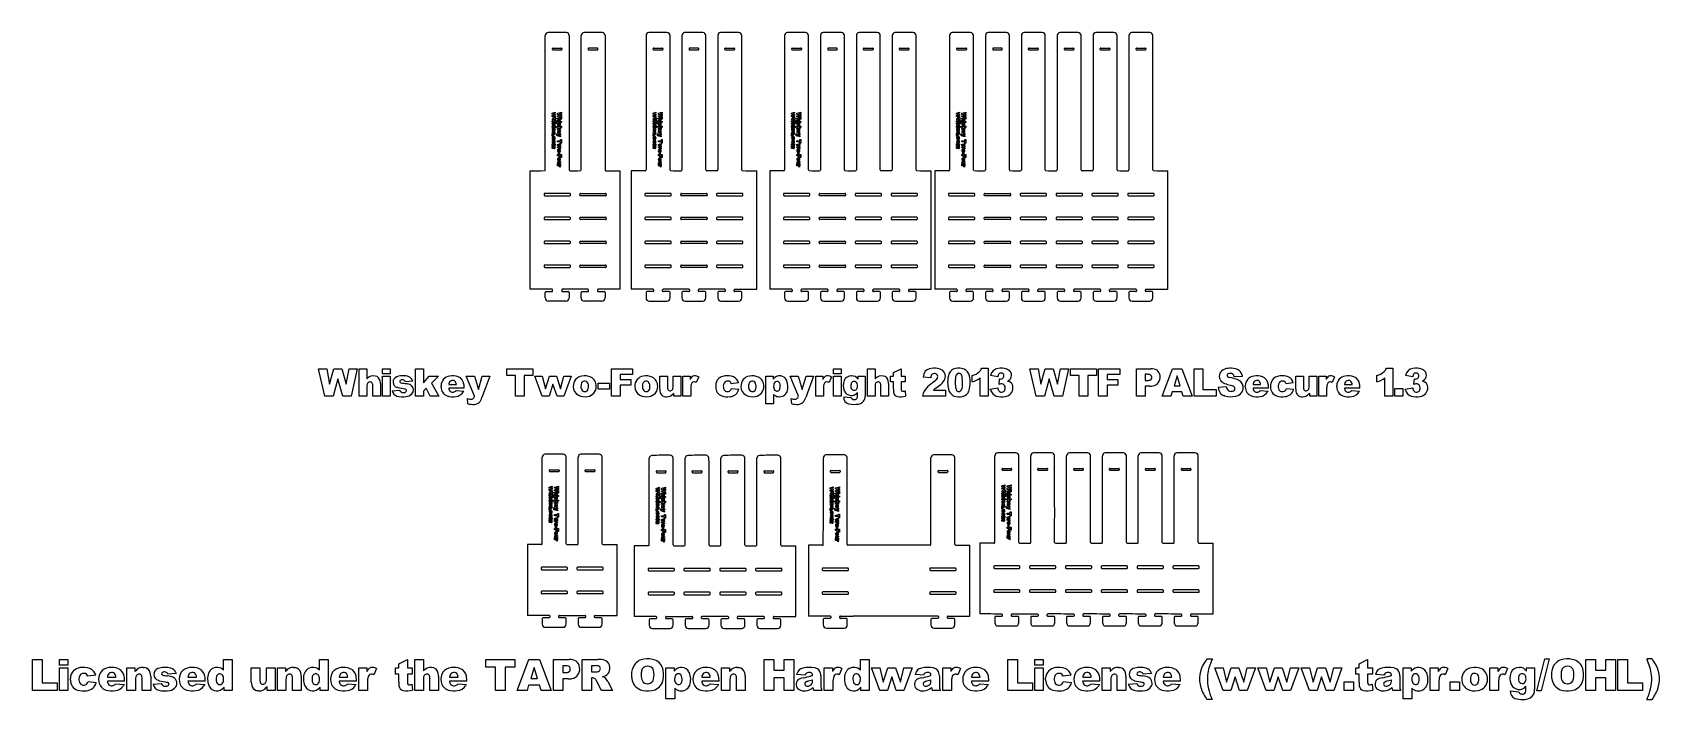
# Model space of a CAD drawing. Extents: x -9.5 to 58.6, y 17.9 to 45.8.
import ezdxf

# ---------------------------------------------------------------- set-up
doc = ezdxf.new("R2010")
doc.units = 0
doc.linetypes.add('0', pattern=[0])
doc.layers.add('1', color=7, linetype='0')

msp = doc.modelspace()

# ---------------------------------------------------------------- linework, layer by layer
at = {"layer": '1'}
for p, q in [((11.974323, 40.096962), (11.974323, 45.718002)), ((12.974491, 45.718002), (12.974491, 40.096962)), ((13.474323, 40.096962), (13.474323, 45.718002)), ((14.474491, 45.718002), (14.474491, 40.096962)), ((16.193035, 45.718002), (16.193035, 40.096962)), ((17.193203, 40.096962), (17.193203, 45.718002)), ((17.693035, 45.718002), (17.693035, 40.096962)), ((18.693203, 40.096962), (18.693203, 45.718002)), ((19.193035, 45.718002), (19.193035, 40.096962)), ((20.193203, 40.096962), (20.193203, 45.718002)), ((21.988546, 45.718002), (21.988546, 40.096962)), ((22.988714, 40.096962), (22.988714, 45.718002)), ((23.488546, 45.718002), (23.488546, 40.096962)), ((24.488714, 40.096962), (24.488714, 45.718002)), ((24.988546, 45.718002), (24.988546, 40.096962)), ((25.988714, 40.096962), (25.988714, 45.718002)), ((26.488546, 45.718002), (26.488546, 40.096962)), ((27.488714, 40.096962), (27.488714, 45.718002)), ((28.889229, 45.718002), (28.889229, 40.096962)), ((29.889397, 40.096962), (29.889397, 45.718002)), ((30.389229, 45.718002), (30.389229, 40.096962)), ((31.389397, 40.096962), (31.389397, 45.718002)), ((31.889229, 45.718002), (31.889229, 40.096962)), ((32.889397, 40.096962), (32.889397, 45.718002)), ((33.389229, 45.718002), (33.389229, 40.096962)), ((34.389397, 40.096962), (34.389397, 45.718002)), ((34.889229, 45.718002), (34.889229, 40.096962)), ((35.889397, 40.096962), (35.889397, 45.718002)), ((36.389229, 45.718002), (36.389229, 40.096962)), ((37.389397, 40.096962), (37.389397, 45.718002)), ((12.274239, 45.13287), (12.274239, 45.17474)), ((12.293301, 45.193806), (12.474236, 45.193806)), ((12.474236, 45.193806), (12.655174, 45.193806)), ((12.674236, 45.17474), (12.674236, 45.13287)), ((13.774239, 45.17474), (13.774239, 45.13287)), ((13.974236, 45.193806), (13.793301, 45.193806)), ((14.155174, 45.193806), (13.974236, 45.193806)), ((14.174236, 45.13287), (14.174236, 45.17474)), ((16.49295, 45.13287), (16.49295, 45.17474)), ((16.512012, 45.193806), (16.692947, 45.193806)), ((16.692947, 45.193806), (16.873886, 45.193806)), ((16.892948, 45.17474), (16.892948, 45.13287)), ((17.99295, 45.17474), (17.99295, 45.13287)), ((18.192947, 45.193806), (18.012012, 45.193806)), ((18.373886, 45.193806), (18.192947, 45.193806)), ((18.392948, 45.13287), (18.392948, 45.17474)), ((19.49295, 45.13287), (19.49295, 45.17474)), ((19.512012, 45.193806), (19.692947, 45.193806)), ((19.692947, 45.193806), (19.873886, 45.193806)), ((19.892948, 45.17474), (19.892948, 45.13287)), ((22.288462, 45.13287), (22.288462, 45.17474)), ((22.307524, 45.193806), (22.488459, 45.193806)), ((22.488459, 45.193806), (22.669397, 45.193806)), ((22.688459, 45.17474), (22.688459, 45.13287)), ((23.788462, 45.17474), (23.788462, 45.13287)), ((23.988459, 45.193806), (23.807524, 45.193806)), ((24.169397, 45.193806), (23.988459, 45.193806)), ((24.188459, 45.13287), (24.188459, 45.17474)), ((25.288462, 45.13287), (25.288462, 45.17474)), ((25.307524, 45.193806), (25.488459, 45.193806)), ((25.488459, 45.193806), (25.669397, 45.193806)), ((25.688459, 45.17474), (25.688459, 45.13287)), ((26.788462, 45.13287), (26.788462, 45.17474)), ((26.807524, 45.193806), (26.988459, 45.193806)), ((26.988459, 45.193806), (27.169397, 45.193806)), ((27.188459, 45.17474), (27.188459, 45.13287)), ((29.189144, 45.13287), (29.189144, 45.17474)), ((29.208206, 45.193806), (29.389141, 45.193806)), ((29.389141, 45.193806), (29.57008, 45.193806)), ((29.589142, 45.17474), (29.589142, 45.13287)), ((30.689144, 45.17474), (30.689144, 45.13287)), ((30.889141, 45.193806), (30.708206, 45.193806)), ((31.07008, 45.193806), (30.889141, 45.193806)), ((31.089142, 45.13287), (31.089142, 45.17474)), ((32.189144, 45.13287), (32.189144, 45.17474)), ((32.208206, 45.193806), (32.389141, 45.193806)), ((32.389141, 45.193806), (32.57008, 45.193806)), ((32.589142, 45.17474), (32.589142, 45.13287)), ((33.689144, 45.13287), (33.689144, 45.17474)), ((33.708206, 45.193806), (33.889141, 45.193806)), ((33.889141, 45.193806), (34.07008, 45.193806)), ((34.089142, 45.17474), (34.089142, 45.13287)), ((35.189144, 45.13287), (35.189144, 45.17474)), ((35.208206, 45.193806), (35.389141, 45.193806)), ((35.389141, 45.193806), (35.57008, 45.193806)), ((35.589142, 45.17474), (35.589142, 45.13287)), ((36.689144, 45.13287), (36.689144, 45.17474)), ((36.708206, 45.193806), (36.889141, 45.193806)), ((36.889141, 45.193806), (37.07008, 45.193806)), ((37.089142, 45.17474), (37.089142, 45.13287)), ((12.265209, 42.461205), (12.38599, 42.506012)), ((12.265209, 42.419807), (12.265209, 42.461205)), ((12.337879, 42.396156), (12.265209, 42.419807)), ((12.265209, 42.371696), (12.337879, 42.396156)), ((12.265209, 42.330528), (12.265209, 42.371696)), ((12.38599, 42.286064), (12.265209, 42.330528)), ((12.296894, 42.190559), (12.298187, 42.186211)), ((12.352211, 42.209984), (12.309334, 42.209984)), ((12.309673, 42.256386), (12.352211, 42.256386)), ((12.38599, 42.461205), (12.309902, 42.441757)), ((12.309902, 42.441757), (12.38599, 42.417191)), ((12.38599, 42.37545), (12.309902, 42.349976)), ((12.309902, 42.349976), (12.38599, 42.330528)), ((12.352211, 42.256386), (12.352211, 42.273445)), ((12.352211, 42.273445), (12.38599, 42.273445)), ((12.352211, 42.184509), (12.352211, 42.209984)), ((12.38599, 42.506012), (12.38599, 42.461205)), ((12.38599, 42.417191), (12.38599, 42.37545)), ((12.38599, 42.330528), (12.38599, 42.286064)), ((12.38599, 42.273445), (12.38599, 42.256386)), ((12.38599, 42.256386), (12.408165, 42.256386)), ((12.431934, 42.209984), (12.38599, 42.209984)), ((12.38599, 42.209984), (12.38599, 42.184509)), ((12.408165, 42.256386), (12.431934, 42.209984)), ((12.486313, 42.468941), (12.653042, 42.50602)), ((12.486313, 42.418442), (12.486313, 42.468941)), ((12.591286, 42.389328), (12.486313, 42.418442)), ((12.486313, 42.3601), (12.591286, 42.389328)), ((12.486313, 42.309601), (12.486313, 42.3601)), ((12.653042, 42.272873), (12.486313, 42.309601)), ((12.486313, 42.213959), (12.486313, 42.260254)), ((12.486313, 42.260254), (12.653042, 42.260254)), ((12.653042, 42.457108), (12.559898, 42.439484)), ((12.559898, 42.439484), (12.653042, 42.41378)), ((12.653042, 42.36499), (12.559898, 42.339172)), ((12.559898, 42.339172), (12.653042, 42.321548)), ((12.653042, 42.213959), (12.591629, 42.213959)), ((12.653042, 42.50602), (12.653042, 42.457108)), ((12.653042, 42.41378), (12.653042, 42.36499)), ((12.653042, 42.321548), (12.653042, 42.272873)), ((12.653042, 42.260254), (12.653042, 42.213959)), ((16.483921, 42.461205), (16.604702, 42.506012)), ((16.483921, 42.419807), (16.483921, 42.461205)), ((16.556591, 42.396156), (16.483921, 42.419807)), ((16.483921, 42.371696), (16.556591, 42.396156)), ((16.483921, 42.330528), (16.483921, 42.371696)), ((16.604702, 42.286064), (16.483921, 42.330528)), ((16.515606, 42.190559), (16.516899, 42.186211)), ((16.570923, 42.209984), (16.528046, 42.209984)), ((16.528385, 42.256386), (16.570923, 42.256386)), ((16.604702, 42.461205), (16.528614, 42.441757)), ((16.528614, 42.441757), (16.604702, 42.417191)), ((16.604702, 42.37545), (16.528614, 42.349976)), ((16.528614, 42.349976), (16.604702, 42.330528)), ((16.570923, 42.256386), (16.570923, 42.273445)), ((16.570923, 42.273445), (16.604702, 42.273445)), ((16.570923, 42.184509), (16.570923, 42.209984)), ((16.604702, 42.506012), (16.604702, 42.461205)), ((16.604702, 42.417191), (16.604702, 42.37545)), ((16.604702, 42.330528), (16.604702, 42.286064)), ((16.604702, 42.273445), (16.604702, 42.256386)), ((16.604702, 42.256386), (16.626877, 42.256386)), ((16.650646, 42.209984), (16.604702, 42.209984)), ((16.604702, 42.209984), (16.604702, 42.184509)), ((16.626877, 42.256386), (16.650646, 42.209984)), ((16.705025, 42.468941), (16.871754, 42.50602)), ((16.705025, 42.418442), (16.705025, 42.468941)), ((16.809998, 42.389328), (16.705025, 42.418442)), ((16.705025, 42.3601), (16.809998, 42.389328)), ((16.705025, 42.309601), (16.705025, 42.3601)), ((16.871754, 42.272873), (16.705025, 42.309601)), ((16.705025, 42.213959), (16.705025, 42.260254)), ((16.705025, 42.260254), (16.871754, 42.260254)), ((16.871754, 42.457108), (16.77861, 42.439484)), ((16.77861, 42.439484), (16.871754, 42.41378)), ((16.871754, 42.36499), (16.77861, 42.339172)), ((16.77861, 42.339172), (16.871754, 42.321548)), ((16.871754, 42.213959), (16.810341, 42.213959)), ((16.871754, 42.50602), (16.871754, 42.457108)), ((16.871754, 42.41378), (16.871754, 42.36499)), ((16.871754, 42.321548), (16.871754, 42.272873)), ((16.871754, 42.260254), (16.871754, 42.213959)), ((22.279432, 42.461205), (22.400213, 42.506012)), ((22.279432, 42.419807), (22.279432, 42.461205)), ((22.352102, 42.396156), (22.279432, 42.419807)), ((22.279432, 42.371696), (22.352102, 42.396156)), ((22.279432, 42.330528), (22.279432, 42.371696)), ((22.400213, 42.286064), (22.279432, 42.330528)), ((22.311117, 42.190559), (22.31241, 42.186211)), ((22.366434, 42.209984), (22.323557, 42.209984)), ((22.323896, 42.256386), (22.366434, 42.256386)), ((22.400213, 42.461205), (22.324125, 42.441757)), ((22.324125, 42.441757), (22.400213, 42.417191)), ((22.400213, 42.37545), (22.324125, 42.349976)), ((22.324125, 42.349976), (22.400213, 42.330528)), ((22.366434, 42.256386), (22.366434, 42.273445)), ((22.366434, 42.273445), (22.400213, 42.273445)), ((22.366434, 42.184509), (22.366434, 42.209984)), ((22.400213, 42.506012), (22.400213, 42.461205)), ((22.400213, 42.417191), (22.400213, 42.37545)), ((22.400213, 42.330528), (22.400213, 42.286064)), ((22.400213, 42.273445), (22.400213, 42.256386)), ((22.400213, 42.256386), (22.422388, 42.256386)), ((22.446157, 42.209984), (22.400213, 42.209984)), ((22.400213, 42.209984), (22.400213, 42.184509)), ((22.422388, 42.256386), (22.446157, 42.209984)), ((22.500536, 42.468941), (22.667265, 42.50602)), ((22.500536, 42.418442), (22.500536, 42.468941)), ((22.605509, 42.389328), (22.500536, 42.418442)), ((22.500536, 42.3601), (22.605509, 42.389328)), ((22.500536, 42.309601), (22.500536, 42.3601)), ((22.667265, 42.272873), (22.500536, 42.309601)), ((22.500536, 42.213959), (22.500536, 42.260254)), ((22.500536, 42.260254), (22.667265, 42.260254)), ((22.667265, 42.457108), (22.574121, 42.439484)), ((22.574121, 42.439484), (22.667265, 42.41378)), ((22.667265, 42.36499), (22.574121, 42.339172)), ((22.574121, 42.339172), (22.667265, 42.321548)), ((22.667265, 42.213959), (22.605852, 42.213959)), ((22.667265, 42.50602), (22.667265, 42.457108)), ((22.667265, 42.41378), (22.667265, 42.36499)), ((22.667265, 42.321548), (22.667265, 42.272873)), ((22.667265, 42.260254), (22.667265, 42.213959)), ((29.180115, 42.461205), (29.300896, 42.506012)), ((29.180115, 42.419807), (29.180115, 42.461205)), ((29.252785, 42.396156), (29.180115, 42.419807)), ((29.180115, 42.371696), (29.252785, 42.396156)), ((29.180115, 42.330528), (29.180115, 42.371696)), ((29.300896, 42.286064), (29.180115, 42.330528)), ((29.2118, 42.190559), (29.213093, 42.186211)), ((29.267117, 42.209984), (29.224239, 42.209984)), ((29.224579, 42.256386), (29.267117, 42.256386)), ((29.300896, 42.461205), (29.224808, 42.441757)), ((29.224808, 42.441757), (29.300896, 42.417191)), ((29.300896, 42.37545), (29.224808, 42.349976)), ((29.224808, 42.349976), (29.300896, 42.330528)), ((29.267117, 42.256386), (29.267117, 42.273445)), ((29.267117, 42.273445), (29.300896, 42.273445)), ((29.267117, 42.184509), (29.267117, 42.209984)), ((29.300896, 42.506012), (29.300896, 42.461205)), ((29.300896, 42.417191), (29.300896, 42.37545)), ((29.300896, 42.330528), (29.300896, 42.286064)), ((29.300896, 42.273445), (29.300896, 42.256386)), ((29.300896, 42.256386), (29.323071, 42.256386)), ((29.34684, 42.209984), (29.300896, 42.209984)), ((29.300896, 42.209984), (29.300896, 42.184509)), ((29.323071, 42.256386), (29.34684, 42.209984)), ((29.401218, 42.468941), (29.567947, 42.50602)), ((29.401218, 42.418442), (29.401218, 42.468941)), ((29.506191, 42.389328), (29.401218, 42.418442)), ((29.401218, 42.3601), (29.506191, 42.389328)), ((29.401218, 42.309601), (29.401218, 42.3601)), ((29.567947, 42.272873), (29.401218, 42.309601)), ((29.401218, 42.213959), (29.401218, 42.260254)), ((29.401218, 42.260254), (29.567947, 42.260254)), ((29.567947, 42.457108), (29.474804, 42.439484)), ((29.474804, 42.439484), (29.567947, 42.41378)), ((29.567947, 42.36499), (29.474804, 42.339172)), ((29.474804, 42.339172), (29.567947, 42.321548)), ((29.567947, 42.213959), (29.506535, 42.213959)), ((29.567947, 42.50602), (29.567947, 42.457108)), ((29.567947, 42.41378), (29.567947, 42.36499)), ((29.567947, 42.321548), (29.567947, 42.272873)), ((29.567947, 42.260254), (29.567947, 42.213959)), ((12.265209, 42.106499), (12.265209, 42.152893)), ((12.265209, 42.152893), (12.352097, 42.152893)), ((12.352097, 42.106499), (12.265209, 42.106499)), ((12.265209, 42.015633), (12.265209, 42.06192)), ((12.265209, 42.06192), (12.38599, 42.06192)), ((12.38599, 42.015633), (12.265209, 42.015633)), ((12.265209, 41.870064), (12.265209, 41.913391)), ((12.265209, 41.913391), (12.283062, 41.913391)), ((12.431934, 41.870064), (12.265209, 41.870064)), ((12.265209, 41.565842), (12.265209, 41.609291)), ((12.265209, 41.503754), (12.265209, 41.55323)), ((12.265209, 41.55323), (12.311607, 41.55323)), ((12.298187, 42.186211), (12.266232, 42.1828)), ((12.34425, 41.571648), (12.290909, 41.571648)), ((12.30069, 41.765778), (12.296482, 41.720169)), ((12.300579, 41.658539), (12.29797, 41.658295)), ((12.311607, 41.55323), (12.311607, 41.503754)), ((12.31411, 41.717552), (12.31411, 41.810364)), ((12.336288, 41.810249), (12.336288, 41.764641)), ((12.346867, 41.657059), (12.351528, 41.701294)), ((12.352097, 42.152893), (12.352097, 42.170181)), ((12.352097, 42.170181), (12.38599, 42.170181)), ((12.352097, 42.084435), (12.352097, 42.106499)), ((12.38599, 42.084435), (12.352097, 42.084435)), ((12.38599, 42.184509), (12.352211, 42.184509)), ((12.374161, 41.916809), (12.431934, 41.916809)), ((12.38599, 42.170181), (12.38599, 42.152893)), ((12.38599, 42.106499), (12.38599, 42.084435)), ((12.38599, 42.06192), (12.38599, 42.015633)), ((12.400433, 42.015633), (12.400433, 42.06192)), ((12.400433, 42.06192), (12.431934, 42.06192)), ((12.431934, 42.015633), (12.400433, 42.015633)), ((12.431934, 42.074539), (12.403957, 42.079659)), ((12.431934, 42.06192), (12.431934, 42.015633)), ((12.431934, 41.916809), (12.431934, 41.870064)), ((12.438908, 41.594177), (12.439442, 41.598724)), ((12.439442, 41.598724), (12.440025, 41.603264)), ((12.440025, 41.603264), (12.472324, 41.606903)), ((12.607098, 41.470993), (12.478012, 41.518875)), ((12.486313, 42.13253), (12.486313, 42.179047)), ((12.486313, 42.179047), (12.552734, 42.179047)), ((12.56308, 42.13253), (12.486313, 42.13253)), ((12.486313, 42.073624), (12.486313, 42.119911)), ((12.486313, 42.119911), (12.607098, 42.119911)), ((12.607098, 42.073624), (12.486313, 42.073624)), ((12.486313, 41.872681), (12.486313, 41.919991)), ((12.486313, 41.919991), (12.653042, 41.919991)), ((12.517704, 41.872681), (12.486313, 41.872681)), ((12.486313, 41.830826), (12.534763, 41.855278)), ((12.486313, 41.778625), (12.486313, 41.830826)), ((12.564789, 41.824455), (12.486313, 41.778625)), ((12.486313, 41.562775), (12.607098, 41.613495)), ((12.521797, 41.674339), (12.51759, 41.628731)), ((12.534763, 41.855278), (12.517704, 41.872681)), ((12.519749, 42.061005), (12.524071, 42.01506)), ((12.607098, 41.56459), (12.526688, 41.539688)), ((12.526688, 41.539688), (12.607098, 41.516602)), ((12.535217, 41.626114), (12.535217, 41.718918)), ((12.557396, 41.718803), (12.557396, 41.673203)), ((12.607098, 41.781128), (12.564789, 41.824455)), ((12.653042, 41.872673), (12.567062, 41.872673)), ((12.567062, 41.872673), (12.607098, 41.838104)), ((12.573101, 42.013985), (12.570866, 42.012466)), ((12.577526, 41.936699), (12.5732, 41.980598)), ((12.607098, 42.119911), (12.607098, 42.073624)), ((12.607098, 41.838104), (12.607098, 41.781128)), ((12.607098, 41.613495), (12.607098, 41.56459)), ((12.607098, 41.516602), (12.607098, 41.470993)), ((12.62154, 42.073624), (12.62154, 42.119911)), ((12.62154, 42.119911), (12.653042, 42.119911)), ((12.653042, 42.073624), (12.62154, 42.073624)), ((12.653042, 42.119911), (12.653042, 42.073624)), ((12.653042, 41.919991), (12.653042, 41.872673)), ((16.483921, 42.106499), (16.483921, 42.152893)), ((16.483921, 42.152893), (16.570808, 42.152893)), ((16.570808, 42.106499), (16.483921, 42.106499)), ((16.483921, 42.015633), (16.483921, 42.06192)), ((16.483921, 42.06192), (16.604702, 42.06192)), ((16.604702, 42.015633), (16.483921, 42.015633)), ((16.483921, 41.870064), (16.483921, 41.913391)), ((16.483921, 41.913391), (16.501774, 41.913391)), ((16.650646, 41.870064), (16.483921, 41.870064)), ((16.483921, 41.565842), (16.483921, 41.609291)), ((16.483921, 41.503754), (16.483921, 41.55323)), ((16.483921, 41.55323), (16.530319, 41.55323)), ((16.516899, 42.186211), (16.484943, 42.1828)), ((16.562962, 41.571648), (16.509621, 41.571648)), ((16.519402, 41.765778), (16.515194, 41.720169)), ((16.519291, 41.658539), (16.516682, 41.658295)), ((16.530319, 41.55323), (16.530319, 41.503754)), ((16.532822, 41.717552), (16.532822, 41.810364)), ((16.555, 41.810249), (16.555, 41.764641)), ((16.565578, 41.657059), (16.57024, 41.701294)), ((16.570808, 42.152893), (16.570808, 42.170181)), ((16.570808, 42.170181), (16.604702, 42.170181)), ((16.570808, 42.084435), (16.570808, 42.106499)), ((16.604702, 42.084435), (16.570808, 42.084435)), ((16.604702, 42.184509), (16.570923, 42.184509)), ((16.592873, 41.916809), (16.650646, 41.916809)), ((16.604702, 42.170181), (16.604702, 42.152893)), ((16.604702, 42.106499), (16.604702, 42.084435)), ((16.604702, 42.06192), (16.604702, 42.015633)), ((16.619144, 42.015633), (16.619144, 42.06192)), ((16.619144, 42.06192), (16.650646, 42.06192)), ((16.650646, 42.015633), (16.619144, 42.015633)), ((16.650646, 42.074539), (16.622669, 42.079659)), ((16.650646, 42.06192), (16.650646, 42.015633)), ((16.650646, 41.916809), (16.650646, 41.870064)), ((16.657619, 41.594177), (16.658154, 41.598724)), ((16.658154, 41.598724), (16.658737, 41.603264)), ((16.658737, 41.603264), (16.691036, 41.606903)), ((16.825809, 41.470993), (16.696724, 41.518875)), ((16.705025, 42.13253), (16.705025, 42.179047)), ((16.705025, 42.179047), (16.771446, 42.179047)), ((16.781792, 42.13253), (16.705025, 42.13253)), ((16.705025, 42.073624), (16.705025, 42.119911)), ((16.705025, 42.119911), (16.825809, 42.119911)), ((16.825809, 42.073624), (16.705025, 42.073624)), ((16.705025, 41.872681), (16.705025, 41.919991)), ((16.705025, 41.919991), (16.871754, 41.919991)), ((16.736416, 41.872681), (16.705025, 41.872681)), ((16.705025, 41.830826), (16.753475, 41.855278)), ((16.705025, 41.778625), (16.705025, 41.830826)), ((16.783501, 41.824455), (16.705025, 41.778625)), ((16.705025, 41.562775), (16.825809, 41.613495)), ((16.740509, 41.674339), (16.736301, 41.628731)), ((16.753475, 41.855278), (16.736416, 41.872681)), ((16.738461, 42.061005), (16.742783, 42.01506)), ((16.825809, 41.56459), (16.745399, 41.539688)), ((16.745399, 41.539688), (16.825809, 41.516602)), ((16.753929, 41.626114), (16.753929, 41.718918)), ((16.776108, 41.718803), (16.776108, 41.673203)), ((16.825809, 41.781128), (16.783501, 41.824455)), ((16.871754, 41.872673), (16.785774, 41.872673)), ((16.785774, 41.872673), (16.825809, 41.838104)), ((16.791813, 42.013985), (16.789577, 42.012466)), ((16.796238, 41.936699), (16.791912, 41.980598)), ((16.825809, 42.119911), (16.825809, 42.073624)), ((16.825809, 41.838104), (16.825809, 41.781128)), ((16.825809, 41.613495), (16.825809, 41.56459)), ((16.825809, 41.516602), (16.825809, 41.470993)), ((16.840252, 42.073624), (16.840252, 42.119911)), ((16.840252, 42.119911), (16.871754, 42.119911)), ((16.871754, 42.073624), (16.840252, 42.073624)), ((16.871754, 42.119911), (16.871754, 42.073624)), ((16.871754, 41.919991), (16.871754, 41.872673)), ((22.279432, 42.106499), (22.279432, 42.152893)), ((22.279432, 42.152893), (22.36632, 42.152893)), ((22.36632, 42.106499), (22.279432, 42.106499)), ((22.279432, 42.015633), (22.279432, 42.06192)), ((22.279432, 42.06192), (22.400213, 42.06192)), ((22.400213, 42.015633), (22.279432, 42.015633)), ((22.279432, 41.870064), (22.279432, 41.913391)), ((22.279432, 41.913391), (22.297285, 41.913391)), ((22.446157, 41.870064), (22.279432, 41.870064)), ((22.279432, 41.565842), (22.279432, 41.609291)), ((22.279432, 41.503754), (22.279432, 41.55323)), ((22.279432, 41.55323), (22.32583, 41.55323)), ((22.31241, 42.186211), (22.280455, 42.1828)), ((22.358473, 41.571648), (22.305132, 41.571648)), ((22.314913, 41.765778), (22.310705, 41.720169)), ((22.314802, 41.658539), (22.312193, 41.658295)), ((22.32583, 41.55323), (22.32583, 41.503754)), ((22.328333, 41.717552), (22.328333, 41.810364)), ((22.350512, 41.810249), (22.350512, 41.764641)), ((22.36109, 41.657059), (22.365751, 41.701294)), ((22.36632, 42.152893), (22.36632, 42.170181)), ((22.36632, 42.170181), (22.400213, 42.170181)), ((22.36632, 42.084435), (22.36632, 42.106499)), ((22.400213, 42.084435), (22.36632, 42.084435)), ((22.400213, 42.184509), (22.366434, 42.184509)), ((22.388384, 41.916809), (22.446157, 41.916809)), ((22.400213, 42.170181), (22.400213, 42.152893)), ((22.400213, 42.106499), (22.400213, 42.084435)), ((22.400213, 42.06192), (22.400213, 42.015633)), ((22.414656, 42.015633), (22.414656, 42.06192)), ((22.414656, 42.06192), (22.446157, 42.06192)), ((22.446157, 42.015633), (22.414656, 42.015633)), ((22.446157, 42.074539), (22.41818, 42.079659)), ((22.446157, 42.06192), (22.446157, 42.015633)), ((22.446157, 41.916809), (22.446157, 41.870064)), ((22.453131, 41.594177), (22.453665, 41.598724)), ((22.453665, 41.598724), (22.454248, 41.603264)), ((22.454248, 41.603264), (22.486547, 41.606903)), ((22.621321, 41.470993), (22.492235, 41.518875)), ((22.500536, 42.13253), (22.500536, 42.179047)), ((22.500536, 42.179047), (22.566957, 42.179047)), ((22.577303, 42.13253), (22.500536, 42.13253)), ((22.500536, 42.073624), (22.500536, 42.119911)), ((22.500536, 42.119911), (22.621321, 42.119911)), ((22.621321, 42.073624), (22.500536, 42.073624)), ((22.500536, 41.872681), (22.500536, 41.919991)), ((22.500536, 41.919991), (22.667265, 41.919991)), ((22.531927, 41.872681), (22.500536, 41.872681)), ((22.500536, 41.830826), (22.548986, 41.855278)), ((22.500536, 41.778625), (22.500536, 41.830826)), ((22.579012, 41.824455), (22.500536, 41.778625)), ((22.500536, 41.562775), (22.621321, 41.613495)), ((22.53602, 41.674339), (22.531813, 41.628731)), ((22.548986, 41.855278), (22.531927, 41.872681)), ((22.533972, 42.061005), (22.538294, 42.01506)), ((22.621321, 41.56459), (22.540911, 41.539688)), ((22.540911, 41.539688), (22.621321, 41.516602)), ((22.54944, 41.626114), (22.54944, 41.718918)), ((22.571619, 41.718803), (22.571619, 41.673203)), ((22.621321, 41.781128), (22.579012, 41.824455)), ((22.667265, 41.872673), (22.581285, 41.872673)), ((22.581285, 41.872673), (22.621321, 41.838104)), ((22.587324, 42.013985), (22.585089, 42.012466)), ((22.591749, 41.936699), (22.587423, 41.980598)), ((22.621321, 42.119911), (22.621321, 42.073624)), ((22.621321, 41.838104), (22.621321, 41.781128)), ((22.621321, 41.613495), (22.621321, 41.56459)), ((22.621321, 41.516602), (22.621321, 41.470993)), ((22.635763, 42.073624), (22.635763, 42.119911)), ((22.635763, 42.119911), (22.667265, 42.119911)), ((22.667265, 42.073624), (22.635763, 42.073624)), ((22.667265, 42.119911), (22.667265, 42.073624)), ((22.667265, 41.919991), (22.667265, 41.872673)), ((29.180115, 42.106499), (29.180115, 42.152893)), ((29.180115, 42.152893), (29.267002, 42.152893)), ((29.267002, 42.106499), (29.180115, 42.106499)), ((29.180115, 42.015633), (29.180115, 42.06192)), ((29.180115, 42.06192), (29.300896, 42.06192)), ((29.300896, 42.015633), (29.180115, 42.015633)), ((29.180115, 41.870064), (29.180115, 41.913391)), ((29.180115, 41.913391), (29.197968, 41.913391)), ((29.34684, 41.870064), (29.180115, 41.870064)), ((29.180115, 41.565842), (29.180115, 41.609291)), ((29.180115, 41.503754), (29.180115, 41.55323)), ((29.180115, 41.55323), (29.226513, 41.55323)), ((29.213093, 42.186211), (29.181137, 42.1828)), ((29.259155, 41.571648), (29.205814, 41.571648)), ((29.215595, 41.765778), (29.211388, 41.720169)), ((29.215485, 41.658539), (29.212875, 41.658295)), ((29.226513, 41.55323), (29.226513, 41.503754)), ((29.229015, 41.717552), (29.229015, 41.810364)), ((29.251194, 41.810249), (29.251194, 41.764641)), ((29.261772, 41.657059), (29.266434, 41.701294)), ((29.267002, 42.152893), (29.267002, 42.170181)), ((29.267002, 42.170181), (29.300896, 42.170181)), ((29.267002, 42.084435), (29.267002, 42.106499)), ((29.300896, 42.084435), (29.267002, 42.084435)), ((29.300896, 42.184509), (29.267117, 42.184509)), ((29.289066, 41.916809), (29.34684, 41.916809)), ((29.300896, 42.170181), (29.300896, 42.152893)), ((29.300896, 42.106499), (29.300896, 42.084435)), ((29.300896, 42.06192), (29.300896, 42.015633)), ((29.315338, 42.015633), (29.315338, 42.06192)), ((29.315338, 42.06192), (29.34684, 42.06192)), ((29.34684, 42.015633), (29.315338, 42.015633)), ((29.34684, 42.074539), (29.318863, 42.079659)), ((29.34684, 42.06192), (29.34684, 42.015633)), ((29.34684, 41.916809), (29.34684, 41.870064)), ((29.353813, 41.594177), (29.354347, 41.598724)), ((29.354347, 41.598724), (29.354931, 41.603264)), ((29.354931, 41.603264), (29.38723, 41.606903)), ((29.522003, 41.470993), (29.392918, 41.518875)), ((29.401218, 42.13253), (29.401218, 42.179047)), ((29.401218, 42.179047), (29.46764, 42.179047)), ((29.477985, 42.13253), (29.401218, 42.13253)), ((29.401218, 42.073624), (29.401218, 42.119911)), ((29.401218, 42.119911), (29.522003, 42.119911)), ((29.522003, 42.073624), (29.401218, 42.073624)), ((29.401218, 41.872681), (29.401218, 41.919991)), ((29.401218, 41.919991), (29.567947, 41.919991)), ((29.43261, 41.872681), (29.401218, 41.872681)), ((29.401218, 41.830826), (29.449669, 41.855278)), ((29.401218, 41.778625), (29.401218, 41.830826)), ((29.479694, 41.824455), (29.401218, 41.778625)), ((29.401218, 41.562775), (29.522003, 41.613495)), ((29.436703, 41.674339), (29.432495, 41.628731)), ((29.449669, 41.855278), (29.43261, 41.872681)), ((29.434654, 42.061005), (29.438976, 42.01506)), ((29.522003, 41.56459), (29.441593, 41.539688)), ((29.441593, 41.539688), (29.522003, 41.516602)), ((29.450123, 41.626114), (29.450123, 41.718918)), ((29.472301, 41.718803), (29.472301, 41.673203)), ((29.522003, 41.781128), (29.479694, 41.824455)), ((29.567947, 41.872673), (29.481968, 41.872673)), ((29.481968, 41.872673), (29.522003, 41.838104)), ((29.488007, 42.013985), (29.485771, 42.012466)), ((29.492432, 41.936699), (29.488106, 41.980598)), ((29.522003, 42.119911), (29.522003, 42.073624)), ((29.522003, 41.838104), (29.522003, 41.781128)), ((29.522003, 41.613495), (29.522003, 41.56459)), ((29.522003, 41.516602), (29.522003, 41.470993)), ((29.536446, 42.073624), (29.536446, 42.119911)), ((29.536446, 42.119911), (29.567947, 42.119911)), ((29.567947, 42.073624), (29.536446, 42.073624)), ((29.567947, 42.119911), (29.567947, 42.073624)), ((29.567947, 41.919991), (29.567947, 41.872673)), ((12.311607, 41.503754), (12.265209, 41.503754)), ((12.265209, 41.14109), (12.265209, 41.187492)), ((12.265209, 41.187492), (12.38599, 41.187492)), ((12.326847, 41.14109), (12.265209, 41.14109)), ((12.265209, 41.061935), (12.265209, 41.10833)), ((12.265209, 41.10833), (12.331741, 41.10833)), ((12.32753, 41.061935), (12.265209, 41.061935)), ((12.265209, 40.982552), (12.265209, 41.028954)), ((12.265209, 41.028954), (12.334015, 41.028954)), ((12.341068, 40.982552), (12.265209, 40.982552)), ((12.312405, 41.395493), (12.3074, 41.351479)), ((12.332043, 41.140884), (12.326847, 41.14109)), ((12.347206, 41.353867), (12.341408, 41.397423)), ((12.356808, 41.357445), (12.347206, 41.353867)), ((12.365585, 41.36274), (12.356808, 41.357445)), ((12.38599, 41.144272), (12.368362, 41.144272)), ((12.38599, 41.187492), (12.38599, 41.144272)), ((12.486313, 41.264183), (12.486313, 41.315704)), ((12.486313, 41.315704), (12.611874, 41.315704)), ((12.611874, 41.264183), (12.486313, 41.264183)), ((12.486313, 41.154213), (12.607098, 41.19902)), ((12.486313, 41.112816), (12.486313, 41.154213)), ((12.558987, 41.089157), (12.486313, 41.112816)), ((12.486313, 41.064705), (12.558987, 41.089157)), ((12.486313, 41.023537), (12.486313, 41.064705)), ((12.607098, 40.979065), (12.486313, 41.023537)), ((12.607098, 41.154213), (12.53101, 41.134766)), ((12.53101, 41.134766), (12.607098, 41.110199)), ((12.607098, 41.068459), (12.53101, 41.042984)), ((12.53101, 41.042984), (12.607098, 41.023537)), ((12.607098, 41.19902), (12.607098, 41.154213)), ((12.607098, 41.110199), (12.607098, 41.068459)), ((12.607098, 41.023537), (12.607098, 40.979065)), ((12.611874, 41.315704), (12.611874, 41.368248)), ((12.611874, 41.368248), (12.653042, 41.368248)), ((12.611874, 41.211639), (12.611874, 41.264183)), ((12.653042, 41.211639), (12.611874, 41.211639)), ((12.653042, 41.368248), (12.653042, 41.211639)), ((16.530319, 41.503754), (16.483921, 41.503754)), ((16.483921, 41.14109), (16.483921, 41.187492)), ((16.483921, 41.187492), (16.604702, 41.187492)), ((16.545559, 41.14109), (16.483921, 41.14109)), ((16.483921, 41.061935), (16.483921, 41.10833)), ((16.483921, 41.10833), (16.550453, 41.10833)), ((16.546242, 41.061935), (16.483921, 41.061935)), ((16.483921, 40.982552), (16.483921, 41.028954)), ((16.483921, 41.028954), (16.552727, 41.028954)), ((16.55978, 40.982552), (16.483921, 40.982552)), ((16.531116, 41.395493), (16.526112, 41.351479)), ((16.550755, 41.140884), (16.545559, 41.14109)), ((16.565918, 41.353867), (16.56012, 41.397423)), ((16.57552, 41.357445), (16.565918, 41.353867)), ((16.584297, 41.36274), (16.57552, 41.357445)), ((16.604702, 41.144272), (16.587074, 41.144272)), ((16.604702, 41.187492), (16.604702, 41.144272)), ((16.705025, 41.264183), (16.705025, 41.315704)), ((16.705025, 41.315704), (16.830585, 41.315704)), ((16.830585, 41.264183), (16.705025, 41.264183)), ((16.705025, 41.154213), (16.825809, 41.19902)), ((16.705025, 41.112816), (16.705025, 41.154213)), ((16.777699, 41.089157), (16.705025, 41.112816)), ((16.705025, 41.064705), (16.777699, 41.089157)), ((16.705025, 41.023537), (16.705025, 41.064705)), ((16.825809, 40.979065), (16.705025, 41.023537)), ((16.825809, 41.154213), (16.749722, 41.134766)), ((16.749722, 41.134766), (16.825809, 41.110199)), ((16.825809, 41.068459), (16.749722, 41.042984)), ((16.749722, 41.042984), (16.825809, 41.023537)), ((16.825809, 41.19902), (16.825809, 41.154213)), ((16.825809, 41.110199), (16.825809, 41.068459)), ((16.825809, 41.023537), (16.825809, 40.979065)), ((16.830585, 41.315704), (16.830585, 41.368248)), ((16.830585, 41.368248), (16.871754, 41.368248)), ((16.830585, 41.211639), (16.830585, 41.264183)), ((16.871754, 41.211639), (16.830585, 41.211639)), ((16.871754, 41.368248), (16.871754, 41.211639)), ((22.32583, 41.503754), (22.279432, 41.503754)), ((22.279432, 41.14109), (22.279432, 41.187492)), ((22.279432, 41.187492), (22.400213, 41.187492)), ((22.34107, 41.14109), (22.279432, 41.14109)), ((22.279432, 41.061935), (22.279432, 41.10833)), ((22.279432, 41.10833), (22.345964, 41.10833)), ((22.341753, 41.061935), (22.279432, 41.061935)), ((22.279432, 40.982552), (22.279432, 41.028954)), ((22.279432, 41.028954), (22.348238, 41.028954)), ((22.355291, 40.982552), (22.279432, 40.982552)), ((22.326628, 41.395493), (22.321623, 41.351479)), ((22.346266, 41.140884), (22.34107, 41.14109)), ((22.361429, 41.353867), (22.355631, 41.397423)), ((22.371031, 41.357445), (22.361429, 41.353867)), ((22.379808, 41.36274), (22.371031, 41.357445)), ((22.400213, 41.144272), (22.382586, 41.144272)), ((22.400213, 41.187492), (22.400213, 41.144272)), ((22.500536, 41.264183), (22.500536, 41.315704)), ((22.500536, 41.315704), (22.626097, 41.315704)), ((22.626097, 41.264183), (22.500536, 41.264183)), ((22.500536, 41.154213), (22.621321, 41.19902)), ((22.500536, 41.112816), (22.500536, 41.154213)), ((22.57321, 41.089157), (22.500536, 41.112816)), ((22.500536, 41.064705), (22.57321, 41.089157)), ((22.500536, 41.023537), (22.500536, 41.064705)), ((22.621321, 40.979065), (22.500536, 41.023537)), ((22.621321, 41.154213), (22.545233, 41.134766)), ((22.545233, 41.134766), (22.621321, 41.110199)), ((22.621321, 41.068459), (22.545233, 41.042984)), ((22.545233, 41.042984), (22.621321, 41.023537)), ((22.621321, 41.19902), (22.621321, 41.154213)), ((22.621321, 41.110199), (22.621321, 41.068459)), ((22.621321, 41.023537), (22.621321, 40.979065)), ((22.626097, 41.315704), (22.626097, 41.368248)), ((22.626097, 41.368248), (22.667265, 41.368248)), ((22.626097, 41.211639), (22.626097, 41.264183)), ((22.667265, 41.211639), (22.626097, 41.211639)), ((22.667265, 41.368248), (22.667265, 41.211639)), ((29.226513, 41.503754), (29.180115, 41.503754)), ((29.180115, 41.14109), (29.180115, 41.187492)), ((29.180115, 41.187492), (29.300896, 41.187492)), ((29.241753, 41.14109), (29.180115, 41.14109)), ((29.180115, 41.061935), (29.180115, 41.10833)), ((29.180115, 41.10833), (29.246647, 41.10833)), ((29.242435, 41.061935), (29.180115, 41.061935)), ((29.180115, 40.982552), (29.180115, 41.028954)), ((29.180115, 41.028954), (29.24892, 41.028954)), ((29.255974, 40.982552), (29.180115, 40.982552)), ((29.22731, 41.395493), (29.222305, 41.351479)), ((29.246948, 41.140884), (29.241753, 41.14109)), ((29.262112, 41.353867), (29.256313, 41.397423)), ((29.271713, 41.357445), (29.262112, 41.353867)), ((29.280491, 41.36274), (29.271713, 41.357445)), ((29.300896, 41.144272), (29.283268, 41.144272)), ((29.300896, 41.187492), (29.300896, 41.144272)), ((29.401218, 41.264183), (29.401218, 41.315704)), ((29.401218, 41.315704), (29.526779, 41.315704)), ((29.526779, 41.264183), (29.401218, 41.264183)), ((29.401218, 41.154213), (29.522003, 41.19902)), ((29.401218, 41.112816), (29.401218, 41.154213)), ((29.473892, 41.089157), (29.401218, 41.112816)), ((29.401218, 41.064705), (29.473892, 41.089157)), ((29.401218, 41.023537), (29.401218, 41.064705)), ((29.522003, 40.979065), (29.401218, 41.023537)), ((29.522003, 41.154213), (29.445915, 41.134766)), ((29.445915, 41.134766), (29.522003, 41.110199)), ((29.522003, 41.068459), (29.445915, 41.042984)), ((29.445915, 41.042984), (29.522003, 41.023537)), ((29.522003, 41.19902), (29.522003, 41.154213)), ((29.522003, 41.110199), (29.522003, 41.068459)), ((29.522003, 41.023537), (29.522003, 40.979065)), ((29.526779, 41.315704), (29.526779, 41.368248)), ((29.526779, 41.368248), (29.567947, 41.368248)), ((29.526779, 41.211639), (29.526779, 41.264183)), ((29.567947, 41.211639), (29.526779, 41.211639)), ((29.567947, 41.368248), (29.567947, 41.211639)), ((12.486313, 40.683388), (12.486313, 40.735138)), ((12.486313, 40.735138), (12.653042, 40.735138)), ((12.554436, 40.683388), (12.486313, 40.683388)), ((12.486313, 40.316048), (12.486313, 40.359268)), ((12.486313, 40.359268), (12.505875, 40.359268)), ((12.607098, 40.316048), (12.486313, 40.316048)), ((12.486313, 40.303429), (12.607098, 40.303436)), ((12.486313, 40.25692), (12.486313, 40.303429)), ((12.505875, 40.359268), (12.497917, 40.365723)), ((12.52919, 40.747749), (12.52919, 40.815079)), ((12.52919, 40.815079), (12.565014, 40.815079)), ((12.565014, 40.747749), (12.52919, 40.747749)), ((12.530212, 40.443771), (12.607098, 40.443771)), ((12.607098, 40.397255), (12.540676, 40.397255)), ((12.554436, 40.61879), (12.554436, 40.683388)), ((12.5881, 40.61879), (12.554436, 40.61879)), ((12.565014, 40.815079), (12.565014, 40.747749)), ((12.603458, 40.208351), (12.570477, 40.222687)), ((12.607098, 40.260101), (12.587307, 40.260101)), ((12.617218, 40.683388), (12.5881, 40.683388)), ((12.5881, 40.683388), (12.5881, 40.61879)), ((12.607098, 40.443771), (12.607098, 40.397255)), ((12.607098, 40.362335), (12.607098, 40.316048)), ((12.607098, 40.303436), (12.607098, 40.260101)), ((12.617218, 40.607758), (12.617218, 40.683388)), ((12.653042, 40.607758), (12.617218, 40.607758)), ((12.653042, 40.735138), (12.653042, 40.607758)), ((16.705025, 40.683388), (16.705025, 40.735138)), ((16.705025, 40.735138), (16.871754, 40.735138)), ((16.773148, 40.683388), (16.705025, 40.683388)), ((16.705025, 40.316048), (16.705025, 40.359268)), ((16.705025, 40.359268), (16.724586, 40.359268)), ((16.825809, 40.316048), (16.705025, 40.316048)), ((16.705025, 40.303429), (16.825809, 40.303436)), ((16.705025, 40.25692), (16.705025, 40.303429)), ((16.724586, 40.359268), (16.716629, 40.365723)), ((16.747902, 40.747749), (16.747902, 40.815079)), ((16.747902, 40.815079), (16.783726, 40.815079)), ((16.783726, 40.747749), (16.747902, 40.747749)), ((16.748924, 40.443771), (16.825809, 40.443771)), ((16.825809, 40.397255), (16.759388, 40.397255)), ((16.773148, 40.61879), (16.773148, 40.683388)), ((16.806812, 40.61879), (16.773148, 40.61879)), ((16.783726, 40.815079), (16.783726, 40.747749)), ((16.82217, 40.208351), (16.789188, 40.222687)), ((16.825809, 40.260101), (16.806019, 40.260101)), ((16.83593, 40.683388), (16.806812, 40.683388)), ((16.806812, 40.683388), (16.806812, 40.61879)), ((16.825809, 40.443771), (16.825809, 40.397255)), ((16.825809, 40.362335), (16.825809, 40.316048)), ((16.825809, 40.303436), (16.825809, 40.260101)), ((16.83593, 40.607758), (16.83593, 40.683388)), ((16.871754, 40.607758), (16.83593, 40.607758)), ((16.871754, 40.735138), (16.871754, 40.607758)), ((22.500536, 40.683388), (22.500536, 40.735138)), ((22.500536, 40.735138), (22.667265, 40.735138)), ((22.568659, 40.683388), (22.500536, 40.683388)), ((22.500536, 40.316048), (22.500536, 40.359268)), ((22.500536, 40.359268), (22.520098, 40.359268)), ((22.621321, 40.316048), (22.500536, 40.316048)), ((22.500536, 40.303429), (22.621321, 40.303436)), ((22.500536, 40.25692), (22.500536, 40.303429)), ((22.520098, 40.359268), (22.51214, 40.365723)), ((22.543413, 40.747749), (22.543413, 40.815079)), ((22.543413, 40.815079), (22.579237, 40.815079)), ((22.579237, 40.747749), (22.543413, 40.747749)), ((22.544436, 40.443771), (22.621321, 40.443771)), ((22.621321, 40.397255), (22.554899, 40.397255)), ((22.568659, 40.61879), (22.568659, 40.683388)), ((22.602324, 40.61879), (22.568659, 40.61879)), ((22.579237, 40.815079), (22.579237, 40.747749)), ((22.617682, 40.208351), (22.5847, 40.222687)), ((22.621321, 40.260101), (22.60153, 40.260101)), ((22.631441, 40.683388), (22.602324, 40.683388)), ((22.602324, 40.683388), (22.602324, 40.61879)), ((22.621321, 40.443771), (22.621321, 40.397255)), ((22.621321, 40.362335), (22.621321, 40.316048)), ((22.621321, 40.303436), (22.621321, 40.260101)), ((22.631441, 40.607758), (22.631441, 40.683388)), ((22.667265, 40.607758), (22.631441, 40.607758)), ((22.667265, 40.735138), (22.667265, 40.607758)), ((29.401218, 40.683388), (29.401218, 40.735138)), ((29.401218, 40.735138), (29.567947, 40.735138)), ((29.469341, 40.683388), (29.401218, 40.683388)), ((29.401218, 40.316048), (29.401218, 40.359268)), ((29.401218, 40.359268), (29.42078, 40.359268)), ((29.522003, 40.316048), (29.401218, 40.316048)), ((29.401218, 40.303429), (29.522003, 40.303436)), ((29.401218, 40.25692), (29.401218, 40.303429)), ((29.42078, 40.359268), (29.412823, 40.365723)), ((29.444096, 40.747749), (29.444096, 40.815079)), ((29.444096, 40.815079), (29.479919, 40.815079)), ((29.479919, 40.747749), (29.444096, 40.747749)), ((29.445118, 40.443771), (29.522003, 40.443771)), ((29.522003, 40.397255), (29.455582, 40.397255)), ((29.469341, 40.61879), (29.469341, 40.683388)), ((29.503006, 40.61879), (29.469341, 40.61879)), ((29.479919, 40.815079), (29.479919, 40.747749)), ((29.518364, 40.208351), (29.485382, 40.222687)), ((29.522003, 40.260101), (29.502213, 40.260101)), ((29.532124, 40.683388), (29.503006, 40.683388)), ((29.503006, 40.683388), (29.503006, 40.61879)), ((29.522003, 40.443771), (29.522003, 40.397255)), ((29.522003, 40.362335), (29.522003, 40.316048)), ((29.522003, 40.303436), (29.522003, 40.260101)), ((29.532124, 40.607758), (29.532124, 40.683388)), ((29.567947, 40.607758), (29.532124, 40.607758)), ((29.567947, 40.735138), (29.567947, 40.607758)), ((11.349492, 35.098015), (11.349324, 40.059723)), ((14.511566, 40.059723), (14.724323, 40.059723)), ((14.724323, 40.059723), (15.099322, 40.059723)), ((15.099322, 40.059723), (15.099154, 35.098015)), ((15.943035, 40.059723), (15.568036, 40.059723)), ((15.568036, 40.059723), (15.568204, 35.098015)), ((16.155792, 40.059723), (15.943035, 40.059723)), ((18.943035, 40.059723), (18.730278, 40.059723)), ((19.155792, 40.059723), (18.943035, 40.059723)), ((20.817865, 35.098015), (20.818033, 40.059723)), ((21.738546, 40.059723), (21.363546, 40.059723)), ((21.363546, 40.059723), (21.363714, 35.098015)), ((21.951303, 40.059723), (21.738546, 40.059723)), ((26.238546, 40.059723), (26.025789, 40.059723)), ((26.451303, 40.059723), (26.238546, 40.059723)), ((28.113379, 35.098015), (28.113546, 40.059723)), ((28.639229, 40.059723), (28.264229, 40.059723)), ((28.264229, 40.059723), (28.264397, 35.098015)), ((28.851986, 40.059723), (28.639229, 40.059723)), ((34.639229, 40.059723), (34.426472, 40.059723)), ((34.851986, 40.059723), (34.639229, 40.059723)), ((38.014061, 35.098015), (38.014229, 40.059723)), ((11.92432, 39.082077), (11.92432, 39.037369)), ((12.996681, 39.109726), (11.951965, 39.109718)), ((11.951965, 39.009727), (12.996681, 39.009727)), ((13.024323, 39.037369), (13.024323, 39.082077)), ((13.42432, 39.037369), (13.42432, 39.082077)), ((13.451965, 39.109718), (14.496681, 39.109726)), ((14.496681, 39.009727), (13.451965, 39.009727)), ((14.524323, 39.082077), (14.524323, 39.037369)), ((16.143032, 39.082077), (16.143032, 39.037369)), ((17.215393, 39.109726), (16.170677, 39.109718)), ((16.170677, 39.009727), (17.215393, 39.009727)), ((17.243034, 39.037369), (17.243034, 39.082077)), ((17.643032, 39.037369), (17.643032, 39.082077)), ((17.670677, 39.109718), (18.715393, 39.109726)), ((18.715393, 39.009727), (17.670677, 39.009727)), ((18.743034, 39.082077), (18.743034, 39.037369)), ((19.143032, 39.082077), (19.143032, 39.037369)), ((20.215393, 39.109726), (19.170677, 39.109718)), ((19.170677, 39.009727), (20.215393, 39.009727)), ((20.243034, 39.037369), (20.243034, 39.082077)), ((21.938543, 39.082077), (21.938543, 39.037369)), ((23.010904, 39.109726), (21.966188, 39.109718)), ((21.966188, 39.009727), (23.010904, 39.009727)), ((23.038546, 39.037369), (23.038546, 39.082077)), ((23.438543, 39.037369), (23.438543, 39.082077)), ((23.466188, 39.109718), (24.510904, 39.109726)), ((24.510904, 39.009727), (23.466188, 39.009727)), ((24.538546, 39.082077), (24.538546, 39.037369)), ((24.938543, 39.082077), (24.938543, 39.037369)), ((26.010904, 39.109726), (24.966188, 39.109718)), ((24.966188, 39.009727), (26.010904, 39.009727)), ((26.038546, 39.037369), (26.038546, 39.082077)), ((26.438543, 39.082077), (26.438543, 39.037369)), ((27.510904, 39.109726), (26.466188, 39.109718)), ((26.466188, 39.009727), (27.510904, 39.009727)), ((27.538546, 39.037369), (27.538546, 39.082077)), ((28.839226, 39.082077), (28.839226, 39.037369)), ((29.911587, 39.109726), (28.866871, 39.109718)), ((28.866871, 39.009727), (29.911587, 39.009727)), ((29.939228, 39.037369), (29.939228, 39.082077)), ((30.339226, 39.037369), (30.339226, 39.082077)), ((30.366871, 39.109718), (31.411587, 39.109726)), ((31.411587, 39.009727), (30.366871, 39.009727)), ((31.439228, 39.082077), (31.439228, 39.037369)), ((31.839226, 39.082077), (31.839226, 39.037369)), ((32.911587, 39.109726), (31.866871, 39.109718)), ((31.866871, 39.009727), (32.911587, 39.009727)), ((32.939228, 39.037369), (32.939228, 39.082077)), ((33.339226, 39.082077), (33.339226, 39.037369)), ((34.411587, 39.109726), (33.366871, 39.109718)), ((33.366871, 39.009727), (34.411587, 39.009727)), ((34.439228, 39.037369), (34.439228, 39.082077)), ((34.839226, 39.082077), (34.839226, 39.037369)), ((35.911587, 39.109726), (34.866871, 39.109718)), ((34.866871, 39.009727), (35.911587, 39.009727)), ((35.939228, 39.037369), (35.939228, 39.082077)), ((36.339226, 39.082077), (36.339226, 39.037369)), ((37.411587, 39.109726), (36.366871, 39.109718)), ((36.366871, 39.009727), (37.411587, 39.009727)), ((37.439228, 39.037369), (37.439228, 39.082077)), ((12.996681, 38.109726), (11.951965, 38.109718)), ((13.451965, 38.109718), (14.496681, 38.109726)), ((17.215393, 38.109726), (16.170677, 38.109718)), ((17.670677, 38.109718), (18.715393, 38.109726)), ((20.215393, 38.109726), (19.170677, 38.109718)), ((23.010904, 38.109726), (21.966188, 38.109718)), ((23.466188, 38.109718), (24.510904, 38.109726)), ((26.010904, 38.109726), (24.966188, 38.109718)), ((27.510904, 38.109726), (26.466188, 38.109718)), ((29.911587, 38.109726), (28.866871, 38.109718)), ((30.366871, 38.109718), (31.411587, 38.109726)), ((32.911587, 38.109726), (31.866871, 38.109718)), ((34.411587, 38.109726), (33.366871, 38.109718)), ((35.911587, 38.109726), (34.866871, 38.109718)), ((37.411587, 38.109726), (36.366871, 38.109718)), ((11.92432, 38.082077), (11.92432, 38.037369)), ((11.951965, 38.009727), (12.996681, 38.009727)), ((13.024323, 38.037369), (13.024323, 38.082077)), ((13.42432, 38.037369), (13.42432, 38.082077)), ((14.496681, 38.009727), (13.451965, 38.009727)), ((14.524323, 38.082077), (14.524323, 38.037369)), ((16.143032, 38.082077), (16.143032, 38.037369)), ((16.170677, 38.009727), (17.215393, 38.009727)), ((17.243034, 38.037369), (17.243034, 38.082077)), ((17.643032, 38.037369), (17.643032, 38.082077)), ((18.715393, 38.009727), (17.670677, 38.009727)), ((18.743034, 38.082077), (18.743034, 38.037369)), ((19.143032, 38.082077), (19.143032, 38.037369)), ((19.170677, 38.009727), (20.215393, 38.009727)), ((20.243034, 38.037369), (20.243034, 38.082077)), ((21.938543, 38.082077), (21.938543, 38.037369)), ((21.966188, 38.009727), (23.010904, 38.009727)), ((23.038546, 38.037369), (23.038546, 38.082077)), ((23.438543, 38.037369), (23.438543, 38.082077)), ((24.510904, 38.009727), (23.466188, 38.009727)), ((24.538546, 38.082077), (24.538546, 38.037369)), ((24.938543, 38.082077), (24.938543, 38.037369)), ((24.966188, 38.009727), (26.010904, 38.009727)), ((26.038546, 38.037369), (26.038546, 38.082077)), ((26.438543, 38.082077), (26.438543, 38.037369)), ((26.466188, 38.009727), (27.510904, 38.009727)), ((27.538546, 38.037369), (27.538546, 38.082077)), ((28.839226, 38.082077), (28.839226, 38.037369)), ((28.866871, 38.009727), (29.911587, 38.009727)), ((29.939228, 38.037369), (29.939228, 38.082077)), ((30.339226, 38.037369), (30.339226, 38.082077)), ((31.411587, 38.009727), (30.366871, 38.009727)), ((31.439228, 38.082077), (31.439228, 38.037369)), ((31.839226, 38.082077), (31.839226, 38.037369)), ((31.866871, 38.009727), (32.911587, 38.009727)), ((32.939228, 38.037369), (32.939228, 38.082077)), ((33.339226, 38.082077), (33.339226, 38.037369)), ((33.366871, 38.009727), (34.411587, 38.009727)), ((34.439228, 38.037369), (34.439228, 38.082077)), ((34.839226, 38.082077), (34.839226, 38.037369)), ((34.866871, 38.009727), (35.911587, 38.009727)), ((35.939228, 38.037369), (35.939228, 38.082077)), ((36.339226, 38.082077), (36.339226, 38.037369)), ((36.366871, 38.009727), (37.411587, 38.009727)), ((37.439228, 38.037369), (37.439228, 38.082077)), ((11.92432, 37.081589), (11.92432, 37.03688)), ((12.996681, 37.109238), (11.951965, 37.10923)), ((11.951965, 37.009239), (12.996681, 37.009239)), ((13.024323, 37.03688), (13.024323, 37.081589)), ((13.42432, 37.03688), (13.42432, 37.081589)), ((13.451965, 37.10923), (14.496681, 37.109238)), ((14.496681, 37.009239), (13.451965, 37.009239)), ((14.524323, 37.081589), (14.524323, 37.03688)), ((16.143032, 37.081589), (16.143032, 37.03688)), ((17.215393, 37.109238), (16.170677, 37.10923)), ((16.170677, 37.009239), (17.215393, 37.009239)), ((17.243034, 37.03688), (17.243034, 37.081589)), ((17.643032, 37.03688), (17.643032, 37.081589)), ((17.670677, 37.10923), (18.715393, 37.109238)), ((18.715393, 37.009239), (17.670677, 37.009239)), ((18.743034, 37.081589), (18.743034, 37.03688)), ((19.143032, 37.081589), (19.143032, 37.03688)), ((20.215393, 37.109238), (19.170677, 37.10923)), ((19.170677, 37.009239), (20.215393, 37.009239)), ((20.243034, 37.03688), (20.243034, 37.081589)), ((21.938543, 37.081589), (21.938543, 37.03688)), ((23.010904, 37.109238), (21.966188, 37.10923)), ((21.966188, 37.009239), (23.010904, 37.009239)), ((23.038546, 37.03688), (23.038546, 37.081589)), ((23.438543, 37.03688), (23.438543, 37.081589)), ((23.466188, 37.10923), (24.510904, 37.109238)), ((24.510904, 37.009239), (23.466188, 37.009239)), ((24.538546, 37.081589), (24.538546, 37.03688)), ((24.938543, 37.081589), (24.938543, 37.03688)), ((26.010904, 37.109238), (24.966188, 37.10923)), ((24.966188, 37.009239), (26.010904, 37.009239)), ((26.038546, 37.03688), (26.038546, 37.081589)), ((26.438543, 37.081589), (26.438543, 37.03688)), ((27.510904, 37.109238), (26.466188, 37.10923)), ((26.466188, 37.009239), (27.510904, 37.009239)), ((27.538546, 37.03688), (27.538546, 37.081589)), ((28.839226, 37.081589), (28.839226, 37.03688)), ((29.911587, 37.109238), (28.866871, 37.10923)), ((28.866871, 37.009239), (29.911587, 37.009239)), ((29.939228, 37.03688), (29.939228, 37.081589)), ((30.339226, 37.03688), (30.339226, 37.081589)), ((30.366871, 37.10923), (31.411587, 37.109238)), ((31.411587, 37.009239), (30.366871, 37.009239)), ((31.439228, 37.081589), (31.439228, 37.03688)), ((31.839226, 37.081589), (31.839226, 37.03688)), ((32.911587, 37.109238), (31.866871, 37.10923)), ((31.866871, 37.009239), (32.911587, 37.009239)), ((32.939228, 37.03688), (32.939228, 37.081589)), ((33.339226, 37.081589), (33.339226, 37.03688)), ((34.411587, 37.109238), (33.366871, 37.10923)), ((33.366871, 37.009239), (34.411587, 37.009239)), ((34.439228, 37.03688), (34.439228, 37.081589)), ((34.839226, 37.081589), (34.839226, 37.03688)), ((35.911587, 37.109238), (34.866871, 37.10923)), ((34.866871, 37.009239), (35.911587, 37.009239)), ((35.939228, 37.03688), (35.939228, 37.081589)), ((36.339226, 37.081589), (36.339226, 37.03688)), ((37.411587, 37.109238), (36.366871, 37.10923)), ((36.366871, 37.009239), (37.411587, 37.009239)), ((37.439228, 37.03688), (37.439228, 37.081589)), ((11.92432, 36.081589), (11.92432, 36.03688)), ((12.996681, 36.109238), (11.951965, 36.10923)), ((13.024323, 36.03688), (13.024323, 36.081589)), ((13.42432, 36.03688), (13.42432, 36.081589)), ((13.451965, 36.10923), (14.496681, 36.109238)), ((14.524323, 36.081589), (14.524323, 36.03688)), ((16.143032, 36.081589), (16.143032, 36.03688)), ((17.215393, 36.109238), (16.170677, 36.10923)), ((17.243034, 36.03688), (17.243034, 36.081589)), ((17.643032, 36.03688), (17.643032, 36.081589)), ((17.670677, 36.10923), (18.715393, 36.109238)), ((18.743034, 36.081589), (18.743034, 36.03688)), ((19.143032, 36.081589), (19.143032, 36.03688)), ((20.215393, 36.109238), (19.170677, 36.10923)), ((20.243034, 36.03688), (20.243034, 36.081589)), ((21.938543, 36.081589), (21.938543, 36.03688)), ((23.010904, 36.109238), (21.966188, 36.10923)), ((23.038546, 36.03688), (23.038546, 36.081589)), ((23.438543, 36.03688), (23.438543, 36.081589)), ((23.466188, 36.10923), (24.510904, 36.109238)), ((24.538546, 36.081589), (24.538546, 36.03688)), ((24.938543, 36.081589), (24.938543, 36.03688)), ((26.010904, 36.109238), (24.966188, 36.10923)), ((26.038546, 36.03688), (26.038546, 36.081589)), ((26.438543, 36.081589), (26.438543, 36.03688)), ((27.510904, 36.109238), (26.466188, 36.10923)), ((27.538546, 36.03688), (27.538546, 36.081589)), ((28.839226, 36.081589), (28.839226, 36.03688)), ((29.911587, 36.109238), (28.866871, 36.10923)), ((29.939228, 36.03688), (29.939228, 36.081589)), ((30.339226, 36.03688), (30.339226, 36.081589)), ((30.366871, 36.10923), (31.411587, 36.109238)), ((31.439228, 36.081589), (31.439228, 36.03688)), ((31.839226, 36.081589), (31.839226, 36.03688)), ((32.911587, 36.109238), (31.866871, 36.10923)), ((32.939228, 36.03688), (32.939228, 36.081589)), ((33.339226, 36.081589), (33.339226, 36.03688)), ((34.411587, 36.109238), (33.366871, 36.10923)), ((34.439228, 36.03688), (34.439228, 36.081589)), ((34.839226, 36.081589), (34.839226, 36.03688)), ((35.911587, 36.109238), (34.866871, 36.10923)), ((35.939228, 36.03688), (35.939228, 36.081589)), ((36.339226, 36.081589), (36.339226, 36.03688)), ((37.411587, 36.109238), (36.366871, 36.10923)), ((37.439228, 36.03688), (37.439228, 36.081589)), ((11.951965, 36.009239), (12.996681, 36.009239)), ((14.496681, 36.009239), (13.451965, 36.009239)), ((16.170677, 36.009239), (17.215393, 36.009239)), ((18.715393, 36.009239), (17.670677, 36.009239)), ((19.170677, 36.009239), (20.215393, 36.009239)), ((21.966188, 36.009239), (23.010904, 36.009239)), ((24.510904, 36.009239), (23.466188, 36.009239)), ((24.966188, 36.009239), (26.010904, 36.009239)), ((26.466188, 36.009239), (27.510904, 36.009239)), ((28.866871, 36.009239), (29.911587, 36.009239)), ((31.411587, 36.009239), (30.366871, 36.009239)), ((31.866871, 36.009239), (32.911587, 36.009239)), ((33.366871, 36.009239), (34.411587, 36.009239)), ((34.866871, 36.009239), (35.911587, 36.009239)), ((36.366871, 36.009239), (37.411587, 36.009239)), ((11.724491, 35.098015), (11.349492, 35.098015)), ((12.26297, 35.098015), (11.724491, 35.098015)), ((11.972961, 34.73103), (11.972965, 34.962643)), ((12.009274, 34.998951), (12.262974, 34.999741)), ((12.284405, 35.02124), (12.284405, 35.076515)), ((12.664406, 35.076515), (12.664406, 35.02124)), ((12.685841, 34.999741), (12.939537, 34.998951)), ((12.975845, 34.962643), (12.975849, 34.73103)), ((13.472961, 34.73103), (13.472965, 34.962643)), ((13.509274, 34.998951), (13.762974, 34.999741)), ((13.784405, 35.02124), (13.784405, 35.076515)), ((14.164406, 35.076515), (14.164406, 35.02124)), ((14.185841, 34.999741), (14.439537, 34.998951)), ((14.475845, 34.962643), (14.475849, 34.73103)), ((16.191677, 34.962643), (16.191673, 34.73103)), ((16.481686, 34.999741), (16.227985, 34.998951)), ((16.503117, 35.076515), (16.503117, 35.02124)), ((16.883118, 35.02124), (16.883118, 35.076515)), ((17.158249, 34.998951), (16.904552, 34.999741)), ((17.194561, 34.73103), (17.194557, 34.962643)), ((17.691677, 34.962643), (17.691673, 34.73103)), ((17.981686, 34.999741), (17.727985, 34.998951)), ((18.003117, 35.076515), (18.003117, 35.02124)), ((18.383118, 35.02124), (18.383118, 35.076515)), ((18.658249, 34.998951), (18.404552, 34.999741)), ((18.694561, 34.73103), (18.694557, 34.962643)), ((19.191677, 34.962643), (19.191673, 34.73103)), ((19.481686, 34.999741), (19.227985, 34.998951)), ((19.503117, 35.076515), (19.503117, 35.02124)), ((19.883118, 35.02124), (19.883118, 35.076515)), ((19.904552, 35.098015), (20.442867, 35.098015)), ((20.158249, 34.998951), (19.904552, 34.999741)), ((20.194561, 34.73103), (20.194557, 34.962643)), ((20.442867, 35.098015), (20.817865, 35.098015)), ((21.987188, 34.962643), (21.987185, 34.73103)), ((22.277197, 34.999741), (22.023497, 34.998951)), ((22.298628, 35.076515), (22.298628, 35.02124)), ((22.678629, 35.02124), (22.678629, 35.076515)), ((22.95376, 34.998951), (22.700064, 34.999741)), ((22.990072, 34.73103), (22.990068, 34.962643)), ((23.487188, 34.962643), (23.487185, 34.73103)), ((23.777197, 34.999741), (23.523497, 34.998951)), ((23.798628, 35.076515), (23.798628, 35.02124)), ((24.178629, 35.02124), (24.178629, 35.076515)), ((24.45376, 34.998951), (24.200064, 34.999741)), ((24.490072, 34.73103), (24.490068, 34.962643)), ((24.987188, 34.962643), (24.987185, 34.73103)), ((25.277197, 34.999741), (25.023497, 34.998951)), ((25.298628, 35.076515), (25.298628, 35.02124)), ((25.678629, 35.02124), (25.678629, 35.076515)), ((25.95376, 34.998951), (25.700064, 34.999741)), ((25.990072, 34.73103), (25.990068, 34.962643)), ((26.487188, 34.962643), (26.487185, 34.73103)), ((26.777197, 34.999741), (26.523497, 34.998951)), ((26.798628, 35.076515), (26.798628, 35.02124)), ((27.178629, 35.02124), (27.178629, 35.076515)), ((27.200064, 35.098015), (27.738379, 35.098015)), ((27.45376, 34.998951), (27.200064, 34.999741)), ((27.490072, 34.73103), (27.490068, 34.962643)), ((27.738379, 35.098015), (28.113379, 35.098015)), ((28.887871, 34.962643), (28.887867, 34.73103)), ((29.177879, 34.999741), (28.924179, 34.998951)), ((29.19931, 35.076515), (29.19931, 35.02124)), ((29.579311, 35.02124), (29.579311, 35.076515)), ((29.854443, 34.998951), (29.600746, 34.999741)), ((29.890755, 34.73103), (29.890751, 34.962643)), ((30.387871, 34.962643), (30.387867, 34.73103)), ((30.677879, 34.999741), (30.424179, 34.998951)), ((30.69931, 35.076515), (30.69931, 35.02124)), ((31.079311, 35.02124), (31.079311, 35.076515)), ((31.354443, 34.998951), (31.100746, 34.999741)), ((31.390755, 34.73103), (31.390751, 34.962643)), ((31.887871, 34.962643), (31.887867, 34.73103)), ((32.177879, 34.999741), (31.924179, 34.998951)), ((32.19931, 35.076515), (32.19931, 35.02124)), ((32.579311, 35.02124), (32.579311, 35.076515)), ((32.854443, 34.998951), (32.600746, 34.999741)), ((32.890755, 34.73103), (32.890751, 34.962643)), ((33.387871, 34.962643), (33.387867, 34.73103)), ((33.677879, 34.999741), (33.424179, 34.998951)), ((33.69931, 35.076515), (33.69931, 35.02124)), ((34.079311, 35.02124), (34.079311, 35.076515)), ((34.354443, 34.998951), (34.100746, 34.999741)), ((34.390755, 34.73103), (34.390751, 34.962643)), ((34.887871, 34.962643), (34.887867, 34.73103)), ((35.177879, 34.999741), (34.924179, 34.998951)), ((35.19931, 35.076515), (35.19931, 35.02124)), ((35.579311, 35.02124), (35.579311, 35.076515)), ((35.854443, 34.998951), (35.600746, 34.999741)), ((35.890755, 34.73103), (35.890751, 34.962643)), ((36.387871, 34.962643), (36.387867, 34.73103)), ((36.677879, 34.999741), (36.424179, 34.998951)), ((36.69931, 35.076515), (36.69931, 35.02124)), ((37.079311, 35.02124), (37.079311, 35.076515)), ((37.100746, 35.098015), (37.639061, 35.098015)), ((37.354443, 34.998951), (37.100746, 34.999741)), ((37.390755, 34.73103), (37.390751, 34.962643)), ((37.639061, 35.098015), (38.014061, 35.098015)), ((12.842834, 34.598015), (12.105976, 34.598015)), ((14.342834, 34.598015), (13.605976, 34.598015)), ((16.324688, 34.598015), (17.061546, 34.598015)), ((17.824688, 34.598015), (18.561546, 34.598015)), ((19.324688, 34.598015), (20.061546, 34.598015)), ((22.120199, 34.598015), (22.857058, 34.598015)), ((23.620199, 34.598015), (24.357058, 34.598015)), ((25.120199, 34.598015), (25.857058, 34.598015)), ((26.620199, 34.598015), (27.357058, 34.598015)), ((29.020882, 34.598015), (29.75774, 34.598015)), ((30.520882, 34.598015), (31.25774, 34.598015)), ((32.020882, 34.598015), (32.75774, 34.598015)), ((33.520882, 34.598015), (34.25774, 34.598015)), ((35.020882, 34.598015), (35.75774, 34.598015)), ((36.520882, 34.598015), (37.25774, 34.598015)), ((2.495214, 31.769754), (2.833591, 31.769754)), ((2.75175, 30.616129), (2.495214, 31.769754)), ((2.833591, 31.769754), (2.955563, 31.125269)), ((2.955563, 31.125269), (3.133407, 31.769754)), ((3.302595, 31.342459), (3.101143, 30.616129)), ((3.133407, 31.769754), (3.470996, 31.769754)), ((3.504833, 30.616129), (3.302595, 31.342459)), ((3.470996, 31.769754), (3.649627, 31.125269)), ((3.649627, 31.125269), (3.7716, 31.769754)), ((3.7716, 31.769754), (4.108401, 31.769754)), ((4.108401, 31.769754), (3.854226, 30.616129)), ((4.19571, 31.769754), (4.515987, 31.769754)), ((4.19571, 30.616129), (4.19571, 31.769754)), ((4.515987, 31.769754), (4.515987, 31.34482)), ((4.515987, 31.34482), (4.530493, 31.359381)), ((5.166731, 31.769754), (5.487008, 31.769754)), ((5.166731, 31.551779), (5.166731, 31.769754)), ((5.487008, 31.551779), (5.166731, 31.551779)), ((5.166731, 31.451838), (5.487008, 31.451838)), ((5.166731, 30.616129), (5.166731, 31.451838)), ((5.487008, 31.769754), (5.487008, 31.551779)), ((5.487008, 31.451838), (5.487008, 30.616129)), ((5.754297, 31.426607), (5.771668, 31.434286)), ((6.06756, 31.469973), (6.091509, 31.469027)), ((6.550059, 31.769754), (6.877419, 31.769754)), ((6.550059, 30.616129), (6.550059, 31.769754)), ((6.877419, 31.769754), (6.877419, 31.174845)), ((6.877419, 31.174845), (7.116642, 31.451838)), ((7.116642, 31.451838), (7.510889, 31.451838)), ((7.510889, 31.451838), (7.211073, 31.159105)), ((8.670732, 31.451838), (9.009109, 31.451838)), ((9.021699, 30.616129), (8.670732, 31.451838)), ((9.009109, 31.451838), (9.181444, 30.895487)), ((9.181444, 30.895487), (9.341188, 31.451838)), ((9.656744, 31.451838), (9.32545, 30.558683)), ((9.341188, 31.451838), (9.656744, 31.451838)), ((10.367687, 31.769754), (11.451277, 31.769754)), ((10.367687, 31.484892), (10.367687, 31.769754)), ((10.731243, 31.484892), (10.367687, 31.484892)), ((10.731243, 30.616129), (10.731243, 31.484892)), ((11.451277, 31.484892), (11.087719, 31.484892)), ((11.087719, 31.484892), (11.087719, 30.616129)), ((11.451277, 31.769754), (11.451277, 31.484892)), ((11.538586, 31.451838), (11.848631, 31.451838)), ((11.848631, 30.616129), (11.538586, 31.451838)), ((11.848631, 31.451838), (11.983194, 30.92539)), ((11.983194, 30.92539), (12.15317, 31.451838)), ((12.15317, 31.451838), (12.441969, 31.451838)), ((12.441969, 31.451838), (12.61824, 30.92539)), ((12.61824, 30.92539), (12.752802, 31.451838)), ((12.752802, 31.451838), (13.06049, 31.451838)), ((13.06049, 31.451838), (12.752802, 30.616129)), ((14.748314, 31.769754), (15.629665, 31.769754)), ((14.748314, 30.616129), (14.748314, 31.769754)), ((15.629665, 31.521875), (15.106363, 31.521875)), ((15.106363, 31.521875), (15.106363, 31.320425)), ((15.106363, 31.320425), (15.553333, 31.320425)), ((15.553333, 31.320425), (15.553333, 31.087496)), ((15.629665, 31.769754), (15.629665, 31.521875)), ((16.764326, 30.919882), (16.764326, 31.451838)), ((16.764326, 31.451838), (17.086176, 31.451838)), ((17.086176, 31.451838), (17.086176, 30.992281)), ((17.327761, 31.049723), (17.327761, 31.451838)), ((17.327761, 31.451838), (17.648037, 31.451838)), ((17.648037, 31.451838), (17.648037, 30.616129)), ((17.735346, 31.451838), (18.035164, 31.451838)), ((17.735346, 30.616129), (17.735346, 31.451838)), ((18.035164, 31.451838), (18.035164, 31.314917)), ((18.393213, 31.426657), (18.29406, 31.19845)), ((18.374666, 31.435907), (18.393213, 31.426657)), ((21.205153, 30.298216), (21.205153, 31.451838)), ((21.205153, 31.451838), (21.504971, 31.451838)), ((21.504971, 31.451838), (21.504971, 31.328295)), ((21.504971, 31.328295), (21.518658, 31.344984)), ((22.059425, 31.301558), (22.070818, 31.280031)), ((22.212372, 31.451838), (22.550747, 31.451838)), ((22.563337, 30.616129), (22.212372, 31.451838)), ((22.550747, 31.451838), (22.723082, 30.895487)), ((22.723082, 30.895487), (22.882828, 31.451838)), ((23.198383, 31.451838), (22.867088, 30.558683)), ((22.882828, 31.451838), (23.198383, 31.451838)), ((23.285692, 31.451838), (23.585506, 31.451838)), ((23.285692, 30.616129), (23.285692, 31.451838)), ((23.585506, 31.451838), (23.585506, 31.314917)), ((23.943556, 31.426657), (23.844404, 31.19845)), ((23.925011, 31.435907), (23.943556, 31.426657)), ((24.030865, 31.769754), (24.351141, 31.769754)), ((24.030865, 31.551779), (24.030865, 31.769754)), ((24.351141, 31.551779), (24.030865, 31.551779)), ((24.030865, 31.451838), (24.351141, 31.451838)), ((24.030865, 30.616129), (24.030865, 31.451838)), ((24.351141, 31.769754), (24.351141, 31.551779)), ((24.351141, 31.451838), (24.351141, 30.616129)), ((24.779972, 31.470724), (24.801235, 31.470316)), ((25.046986, 31.344721), (25.05933, 31.328295)), ((25.05933, 31.451838), (25.359146, 31.451838)), ((25.05933, 31.328295), (25.05933, 31.451838)), ((25.359146, 31.451838), (25.359146, 30.662558)), ((25.447243, 31.769754), (25.767519, 31.769754)), ((25.447243, 30.616129), (25.447243, 31.769754)), ((25.767519, 31.769754), (25.767519, 31.34482)), ((25.767519, 31.34482), (25.782024, 31.359381)), ((26.418262, 31.218126), (26.418262, 31.451838)), ((26.418262, 31.451838), (26.536301, 31.451838)), ((26.536301, 31.605288), (26.857365, 31.769754)), ((26.536301, 31.451838), (26.536301, 31.605288)), ((26.857365, 31.769754), (26.857365, 31.451838)), ((26.857365, 31.451838), (27.033634, 31.451838)), ((27.033634, 31.451838), (27.033634, 31.218126)), ((28.101051, 31.395182), (27.779987, 31.421152)), ((29.406288, 31.452562), (29.401447, 31.469191)), ((29.835346, 31.217337), (29.835346, 31.480169)), ((30.17215, 30.616129), (30.17215, 31.384951)), ((30.231167, 31.789427), (30.496361, 31.789427)), ((30.496361, 31.789427), (30.496361, 30.616129)), ((30.903946, 31.436102), (30.600979, 31.4904)), ((30.956669, 31.114248), (30.973194, 31.343245)), ((30.973194, 31.343245), (30.983425, 31.341825)), ((30.983425, 31.341825), (30.992706, 31.340727)), ((31.280895, 31.757544), (31.303055, 31.749071)), ((31.303055, 31.749071), (31.32373, 31.739607)), ((31.32373, 31.739607), (31.34293, 31.729143)), ((31.34293, 31.729143), (31.360645, 31.717684)), ((32.247574, 31.769754), (32.585949, 31.769754)), ((32.504108, 30.616129), (32.247574, 31.769754)), ((32.585949, 31.769754), (32.707924, 31.125269)), ((32.707924, 31.125269), (32.885765, 31.769754)), ((33.054955, 31.342459), (32.8535, 30.616129)), ((32.885765, 31.769754), (33.223354, 31.769754)), ((33.257191, 30.616129), (33.054955, 31.342459)), ((33.223354, 31.769754), (33.401985, 31.125269)), ((33.401985, 31.125269), (33.523956, 31.769754)), ((33.523956, 31.769754), (33.86076, 31.769754)), ((33.86076, 31.769754), (33.606583, 30.616129)), ((33.948071, 31.769754), (35.031662, 31.769754)), ((33.948071, 31.484892), (33.948071, 31.769754)), ((34.31163, 31.484892), (33.948071, 31.484892)), ((34.31163, 30.616129), (34.31163, 31.484892)), ((35.031662, 31.484892), (34.668102, 31.484892)), ((34.668102, 31.484892), (34.668102, 30.616129)), ((35.031662, 31.769754), (35.031662, 31.484892)), ((35.118969, 31.769754), (36.00032, 31.769754)), ((35.118969, 30.616129), (35.118969, 31.769754)), ((36.00032, 31.521875), (35.47702, 31.521875)), ((35.47702, 31.521875), (35.47702, 31.320425)), ((35.47702, 31.320425), (35.923988, 31.320425)), ((35.923988, 31.320425), (35.923988, 31.087496)), ((36.00032, 31.769754), (36.00032, 31.521875)), ((36.711266, 31.769754), (37.303818, 31.769754)), ((36.711266, 30.616129), (36.711266, 31.769754)), ((37.069317, 31.535254), (37.069317, 31.277929)), ((37.301456, 31.313738), (37.312527, 31.324377)), ((37.777504, 30.616129), (38.211098, 31.769754)), ((38.211098, 31.769754), (38.599834, 31.769754)), ((38.401531, 31.470724), (38.274837, 31.056021)), ((38.529011, 31.056021), (38.401531, 31.470724)), ((38.599834, 31.769754), (39.033428, 30.616129)), ((39.120739, 31.769754), (39.477215, 31.769754)), ((39.120739, 30.616129), (39.120739, 31.769754)), ((39.477215, 31.769754), (39.477215, 30.900209)), ((40.536766, 31.423315), (40.54847, 31.417856)), ((40.54847, 31.417856), (40.56234, 31.412497)), ((40.56234, 31.412497), (40.578373, 31.407232)), ((40.578373, 31.407232), (40.596569, 31.402067)), ((40.79369, 31.425875), (40.789886, 31.444685)), ((41.129707, 31.445543), (40.79369, 31.425875)), ((41.120701, 31.498449), (41.125763, 31.47257)), ((41.125763, 31.47257), (41.129707, 31.445543)), ((43.363659, 30.919882), (43.363659, 31.451838)), ((43.363659, 31.451838), (43.685513, 31.451838)), ((43.685513, 31.451838), (43.685513, 30.992281)), ((43.927097, 31.049723), (43.927097, 31.451838)), ((43.927097, 31.451838), (44.247372, 31.451838)), ((44.247372, 31.451838), (44.247372, 30.616129)), ((44.334682, 31.451838), (44.634499, 31.451838)), ((44.334682, 30.616129), (44.334682, 31.451838)), ((44.634499, 31.451838), (44.634499, 31.314917)), ((44.99255, 31.426657), (44.893394, 31.19845)), ((44.974003, 31.435907), (44.99255, 31.426657)), ((46.75872, 31.217337), (46.75872, 31.480169)), ((47.09552, 30.616129), (47.09552, 31.384951)), ((47.154541, 31.789427), (47.419731, 31.789427)), ((47.419731, 31.789427), (47.419731, 30.616129)), ((48.256943, 31.436102), (47.953976, 31.4904)), ((48.309662, 31.114248), (48.326191, 31.343245)), ((48.326191, 31.343245), (48.336422, 31.341825)), ((48.336422, 31.341825), (48.345711, 31.340727)), ((48.633888, 31.757544), (48.656048, 31.749071)), ((48.656048, 31.749071), (48.676727, 31.739607)), ((48.676727, 31.739607), (48.695927, 31.729143)), ((48.695927, 31.729143), (48.713642, 31.717684)), ((4.515987, 31.017462), (4.515987, 30.616129)), ((4.757572, 30.616129), (4.757572, 31.075693)), ((5.079422, 31.147303), (5.079422, 30.616129)), ((5.574317, 30.847483), (5.892233, 30.87739)), ((5.790547, 30.981939), (5.776217, 30.986555)), ((5.806562, 30.977255), (5.790547, 30.981939)), ((5.824262, 30.972498), (5.806562, 30.977255)), ((5.936669, 31.185122), (5.948006, 31.181337)), ((6.125198, 30.907583), (6.114685, 30.911226)), ((6.434421, 31.24724), (6.13067, 31.217337)), ((6.169925, 31.145643), (6.192882, 31.141298)), ((6.997817, 30.951361), (6.877419, 30.833323)), ((6.877419, 30.833323), (6.877419, 30.616129)), ((7.167006, 30.616129), (6.997817, 30.951361)), ((7.211073, 31.159105), (7.528202, 30.616129)), ((7.615511, 31.032412), (7.616152, 31.060022)), ((7.616028, 31.007666), (7.615511, 31.032412)), ((8.583424, 30.954508), (7.941297, 30.954508)), ((7.941297, 30.954508), (7.943841, 30.935843)), ((7.944383, 31.126066), (7.942082, 31.107954)), ((7.942082, 31.107954), (8.257638, 31.107954)), ((7.943841, 30.935843), (7.947149, 30.918406)), ((7.947345, 31.143023), (7.944383, 31.126066)), ((8.249769, 30.86165), (8.565324, 30.832533)), ((8.565324, 30.832533), (8.551913, 30.810228)), ((12.29875, 31.118975), (12.135071, 30.616129)), ((12.467937, 30.616129), (12.29875, 31.118975)), ((14.195148, 31.160681), (14.661005, 31.160681)), ((14.195148, 30.912802), (14.195148, 31.160681)), ((14.661005, 30.912802), (14.195148, 30.912802)), ((14.661005, 31.160681), (14.661005, 30.912802)), ((15.553333, 31.087496), (15.106363, 31.087496)), ((15.106363, 31.087496), (15.106363, 30.616129)), ((17.349009, 30.616129), (17.349009, 30.751478)), ((18.057198, 30.896273), (18.057198, 30.616129)), ((20.053968, 31.1835), (19.752579, 31.143366)), ((19.765957, 30.942701), (20.070494, 30.908079)), ((21.526217, 31.031622), (21.526731, 31.010221)), ((21.528576, 30.697184), (21.528576, 30.298216)), ((23.60754, 30.896273), (23.60754, 30.616129)), ((24.489269, 30.832815), (24.479614, 30.852453)), ((24.75794, 31.046576), (24.758415, 31.02704)), ((25.036509, 30.643671), (25.036509, 30.770369)), ((25.359146, 30.662558), (25.359932, 30.625574)), ((25.767519, 31.017462), (25.767519, 30.616129)), ((26.009102, 30.616129), (26.009102, 31.075693)), ((26.330956, 31.147303), (26.330956, 30.616129)), ((26.536301, 31.218126), (26.418262, 31.218126)), ((26.536301, 30.923815), (26.536301, 31.218126)), ((27.033634, 31.218126), (26.857365, 31.218126)), ((26.857365, 31.218126), (26.857365, 30.921457)), ((27.021828, 30.844336), (27.045437, 30.623213)), ((28.217518, 30.87739), (28.717995, 30.87739)), ((28.717995, 30.87739), (28.717995, 30.616129)), ((29.12347, 31.232252), (29.123222, 31.196878)), ((29.155956, 30.910292), (29.162174, 30.89588)), ((29.162174, 30.89588), (29.171265, 30.87895)), ((29.706539, 30.874907), (29.697826, 30.84947)), ((30.583668, 30.920668), (30.903946, 30.963163)), ((30.590237, 30.899473), (30.583668, 30.920668)), ((30.597343, 30.879011), (30.590237, 30.899473)), ((30.974976, 31.119261), (30.956669, 31.114248)), ((30.992126, 31.123503), (30.974976, 31.119261)), ((31.33099, 31.262289), (31.313145, 31.251963)), ((31.313145, 31.251963), (31.331612, 31.247129)), ((31.347805, 31.272985), (31.33099, 31.262289)), ((35.923988, 31.087496), (35.47702, 31.087496)), ((35.47702, 31.087496), (35.47702, 30.616129)), ((37.069317, 31.277929), (37.156662, 31.277929)), ((37.264473, 31.044214), (37.069317, 31.044214)), ((37.069317, 31.044214), (37.069317, 30.616129)), ((38.19772, 30.806566), (38.14185, 30.616129)), ((38.603771, 30.806566), (38.19772, 30.806566)), ((38.274837, 31.056021), (38.529011, 31.056021)), ((38.660431, 30.616129), (38.603771, 30.806566)), ((39.477215, 30.900209), (40.033569, 30.900209)), ((40.033569, 30.900209), (40.033569, 30.616129)), ((40.120872, 30.997786), (40.460037, 31.019033)), ((40.394321, 30.628687), (40.368755, 30.637251)), ((40.460037, 31.019033), (40.463146, 30.998991)), ((40.463146, 30.998991), (40.466972, 30.980181)), ((40.662277, 30.823092), (40.680813, 30.823648)), ((40.680813, 30.823648), (40.69825, 30.825327)), ((40.716576, 31.056608), (40.697277, 31.063257)), ((40.69825, 30.825327), (40.7146, 30.828123)), ((40.957951, 31.298048), (40.974293, 31.290129)), ((40.974293, 31.290129), (40.993965, 31.27957)), ((41.254787, 31.032412), (41.255428, 31.060022)), ((41.255302, 31.007666), (41.254787, 31.032412)), ((42.222698, 30.954508), (41.580574, 30.954508)), ((41.580574, 30.954508), (41.583122, 30.935843)), ((41.58366, 31.126066), (41.58136, 31.107954)), ((41.58136, 31.107954), (41.896912, 31.107954)), ((41.583122, 30.935843), (41.586426, 30.918406)), ((41.58662, 31.143023), (41.58366, 31.126066)), ((41.889042, 30.86165), (42.204601, 30.832533)), ((42.204601, 30.832533), (42.191193, 30.810228)), ((43.259827, 31.1835), (42.958431, 31.143366)), ((42.971809, 30.942701), (43.276348, 30.908079)), ((43.948341, 30.616129), (43.948341, 30.751478)), ((44.656536, 30.896273), (44.656536, 30.616129)), ((45.079861, 31.032412), (45.080498, 31.060022)), ((45.080376, 31.007666), (45.079861, 31.032412)), ((46.047771, 30.954508), (45.405643, 30.954508)), ((45.405643, 30.954508), (45.408188, 30.935843)), ((45.408733, 31.126066), (45.406433, 31.107954)), ((45.406433, 31.107954), (45.721985, 31.107954)), ((45.408188, 30.935843), (45.411499, 30.918406)), ((45.411697, 31.143023), (45.408733, 31.126066)), ((45.714115, 30.86165), (46.029675, 30.832533)), ((46.029675, 30.832533), (46.016266, 30.810228)), ((47.507042, 30.937193), (47.849354, 30.937193)), ((47.507042, 30.616129), (47.507042, 30.937193)), ((47.849354, 30.937193), (47.849354, 30.616129)), ((47.936665, 30.920668), (48.256943, 30.963163)), ((47.943233, 30.899473), (47.936665, 30.920668)), ((47.95034, 30.879011), (47.943233, 30.899473)), ((48.327972, 31.119261), (48.309662, 31.114248)), ((48.345123, 31.123503), (48.327972, 31.119261)), ((48.683983, 31.262289), (48.666138, 31.251963)), ((48.666138, 31.251963), (48.684605, 31.247129)), ((48.700802, 31.272985), (48.683983, 31.262289)), ((3.101143, 30.616129), (2.75175, 30.616129)), ((3.854226, 30.616129), (3.504833, 30.616129)), ((4.515987, 30.616129), (4.19571, 30.616129)), ((5.079422, 30.616129), (4.757572, 30.616129)), ((5.487008, 30.616129), (5.166731, 30.616129)), ((6.877419, 30.616129), (6.550059, 30.616129)), ((7.528202, 30.616129), (7.167006, 30.616129)), ((8.741555, 30.295855), (8.716373, 30.519339)), ((9.008838, 30.585245), (9.015434, 30.600046)), ((9.015434, 30.600046), (9.021699, 30.616129)), ((11.087719, 30.616129), (10.731243, 30.616129)), ((12.135071, 30.616129), (11.848631, 30.616129)), ((12.752802, 30.616129), (12.467937, 30.616129)), ((15.106363, 30.616129), (14.748314, 30.616129)), ((17.648037, 30.616129), (17.349009, 30.616129)), ((18.057198, 30.616129), (17.735346, 30.616129)), ((21.528576, 30.298216), (21.205153, 30.298216)), ((22.283195, 30.295855), (22.258011, 30.519339)), ((22.550476, 30.585245), (22.557072, 30.600046)), ((22.557072, 30.600046), (22.563337, 30.616129)), ((23.60754, 30.616129), (23.285692, 30.616129)), ((24.351141, 30.616129), (24.030865, 30.616129)), ((24.462276, 30.586985), (24.462843, 30.597246)), ((24.462843, 30.597246), (24.773678, 30.561834)), ((25.767519, 30.616129), (25.447243, 30.616129)), ((26.330956, 30.616129), (26.009102, 30.616129)), ((28.717995, 30.616129), (27.756382, 30.616129)), ((30.496361, 30.616129), (30.17215, 30.616129)), ((32.8535, 30.616129), (32.504108, 30.616129)), ((33.606583, 30.616129), (33.257191, 30.616129)), ((34.668102, 30.616129), (34.31163, 30.616129)), ((35.47702, 30.616129), (35.118969, 30.616129)), ((37.069317, 30.616129), (36.711266, 30.616129)), ((38.14185, 30.616129), (37.777504, 30.616129)), ((39.033428, 30.616129), (38.660431, 30.616129)), ((40.033569, 30.616129), (39.120739, 30.616129)), ((44.247372, 30.616129), (43.948341, 30.616129)), ((44.656536, 30.616129), (44.334682, 30.616129)), ((47.419731, 30.616129), (47.09552, 30.616129)), ((47.849354, 30.616129), (47.507042, 30.616129)), ((12.151198, 27.479832), (12.151198, 27.521702)), ((12.17026, 27.540768), (12.351195, 27.540768)), ((12.351195, 27.540768), (12.532134, 27.540768)), ((12.551196, 27.521702), (12.551196, 27.479832)), ((13.651198, 27.479832), (13.651198, 27.521702)), ((13.67026, 27.540768), (13.851195, 27.540768)), ((13.851195, 27.540768), (14.032134, 27.540768)), ((14.051196, 27.521702), (14.051196, 27.479832)), ((16.624929, 27.434025), (16.624929, 27.475895)), ((16.643991, 27.494961), (16.824926, 27.494961)), ((16.824926, 27.494961), (17.005865, 27.494961)), ((17.024927, 27.475895), (17.024927, 27.434025)), ((18.124929, 27.434025), (18.124929, 27.475895)), ((18.143991, 27.494961), (18.324926, 27.494961)), ((18.324926, 27.494961), (18.505865, 27.494961)), ((18.524927, 27.475895), (18.524927, 27.434025)), ((19.624929, 27.434025), (19.624929, 27.475895)), ((19.643991, 27.494961), (19.824926, 27.494961)), ((19.824926, 27.494961), (20.005865, 27.494961)), ((20.024927, 27.475895), (20.024927, 27.434025)), ((21.124929, 27.434025), (21.124929, 27.475895)), ((21.143991, 27.494961), (21.324926, 27.494961)), ((21.324926, 27.494961), (21.505865, 27.494961)), ((21.524927, 27.475895), (21.524927, 27.434025)), ((23.906528, 27.450415), (23.906528, 27.492285)), ((23.925591, 27.511351), (24.106525, 27.511351)), ((24.106525, 27.511351), (24.287464, 27.511351)), ((24.306526, 27.492285), (24.306526, 27.450415)), ((28.406528, 27.450415), (28.406528, 27.492285)), ((28.425591, 27.511351), (28.606525, 27.511351)), ((28.606525, 27.511351), (28.787464, 27.511351)), ((28.806526, 27.492285), (28.806526, 27.450415)), ((31.080509, 27.537573), (31.080509, 27.579443)), ((31.099575, 27.598509), (31.280506, 27.598509)), ((31.280506, 27.598509), (31.461445, 27.598509)), ((31.480511, 27.579443), (31.480511, 27.537573)), ((32.580509, 27.537573), (32.580509, 27.579443)), ((32.599575, 27.598509), (32.780506, 27.598509)), ((32.780506, 27.598509), (32.961445, 27.598509)), ((32.980511, 27.579443), (32.980511, 27.537573)), ((34.080509, 27.537573), (34.080509, 27.579443)), ((34.099575, 27.598509), (34.280506, 27.598509)), ((34.280506, 27.598509), (34.461445, 27.598509)), ((34.480511, 27.579443), (34.480511, 27.537573)), ((35.580509, 27.537573), (35.580509, 27.579443)), ((35.599575, 27.598509), (35.780506, 27.598509)), ((35.780506, 27.598509), (35.961445, 27.598509)), ((35.980511, 27.579443), (35.980511, 27.537573)), ((37.080341, 27.537573), (37.080341, 27.579443)), ((37.099407, 27.598509), (37.280338, 27.598509)), ((37.280338, 27.598509), (37.461277, 27.598509)), ((37.480343, 27.579443), (37.480343, 27.537573)), ((38.580341, 27.537573), (38.580341, 27.579443)), ((38.599407, 27.598509), (38.780338, 27.598509)), ((38.780338, 27.598509), (38.961277, 27.598509)), ((38.980343, 27.579443), (38.980343, 27.537573)), ((12.142169, 26.808167), (12.26295, 26.852974)), ((12.142169, 26.766769), (12.142169, 26.808167)), ((12.214839, 26.743118), (12.142169, 26.766769)), ((12.142169, 26.718658), (12.214839, 26.743118)), ((12.142169, 26.67749), (12.142169, 26.718658)), ((12.26295, 26.633026), (12.142169, 26.67749)), ((12.229171, 26.556946), (12.186294, 26.556946)), ((12.186633, 26.603348), (12.229171, 26.603348)), ((12.26295, 26.808167), (12.186862, 26.788719)), ((12.186862, 26.788719), (12.26295, 26.764153)), ((12.26295, 26.722412), (12.186862, 26.696938)), ((12.186862, 26.696938), (12.26295, 26.67749)), ((12.229171, 26.603348), (12.229171, 26.620407)), ((12.229171, 26.620407), (12.26295, 26.620407)), ((12.229171, 26.531471), (12.229171, 26.556946)), ((12.26295, 26.852974), (12.26295, 26.808167)), ((12.26295, 26.764153), (12.26295, 26.722412)), ((12.26295, 26.67749), (12.26295, 26.633026)), ((12.26295, 26.620407), (12.26295, 26.603348)), ((12.26295, 26.603348), (12.285125, 26.603348)), ((12.308894, 26.556946), (12.26295, 26.556946)), ((12.26295, 26.556946), (12.26295, 26.531471)), ((12.285125, 26.603348), (12.308894, 26.556946)), ((12.363273, 26.815903), (12.530002, 26.852982)), ((12.363273, 26.765404), (12.363273, 26.815903)), ((12.468246, 26.73629), (12.363273, 26.765404)), ((12.363273, 26.707062), (12.468246, 26.73629)), ((12.363273, 26.656563), (12.363273, 26.707062)), ((12.530002, 26.619835), (12.363273, 26.656563)), ((12.363273, 26.560921), (12.363273, 26.607216)), ((12.363273, 26.607216), (12.530002, 26.607216)), ((12.530002, 26.80407), (12.436858, 26.786446)), ((12.436858, 26.786446), (12.530002, 26.760742)), ((12.530002, 26.711952), (12.436858, 26.686134)), ((12.436858, 26.686134), (12.530002, 26.66851)), ((12.530002, 26.560921), (12.468589, 26.560921)), ((12.530002, 26.852982), (12.530002, 26.80407)), ((12.530002, 26.760742), (12.530002, 26.711952)), ((12.530002, 26.66851), (12.530002, 26.619835)), ((12.530002, 26.607216), (12.530002, 26.560921)), ((16.6159, 26.76236), (16.736681, 26.807167)), ((16.6159, 26.720963), (16.6159, 26.76236)), ((16.68857, 26.697311), (16.6159, 26.720963)), ((16.6159, 26.672852), (16.68857, 26.697311)), ((16.6159, 26.631683), (16.6159, 26.672852)), ((16.736681, 26.587219), (16.6159, 26.631683)), ((16.660364, 26.557541), (16.702902, 26.557541)), ((16.736681, 26.76236), (16.660593, 26.742912)), ((16.660593, 26.742912), (16.736681, 26.718346)), ((16.736681, 26.676605), (16.660593, 26.651131)), ((16.660593, 26.651131), (16.736681, 26.631683)), ((16.702902, 26.557541), (16.702902, 26.5746)), ((16.702902, 26.5746), (16.736681, 26.5746)), ((16.736681, 26.807167), (16.736681, 26.76236)), ((16.736681, 26.718346), (16.736681, 26.676605)), ((16.736681, 26.631683), (16.736681, 26.587219)), ((16.736681, 26.5746), (16.736681, 26.557541)), ((16.736681, 26.557541), (16.758856, 26.557541)), ((16.758856, 26.557541), (16.782625, 26.511139)), ((16.837004, 26.770096), (17.003733, 26.807175)), ((16.837004, 26.719597), (16.837004, 26.770096)), ((16.941977, 26.690483), (16.837004, 26.719597)), ((16.837004, 26.661255), (16.941977, 26.690483)), ((16.837004, 26.610756), (16.837004, 26.661255)), ((17.003733, 26.574028), (16.837004, 26.610756)), ((16.837004, 26.515114), (16.837004, 26.561409)), ((16.837004, 26.561409), (17.003733, 26.561409)), ((17.003733, 26.758263), (16.910589, 26.740639)), ((16.910589, 26.740639), (17.003733, 26.714935)), ((17.003733, 26.666145), (16.910589, 26.640327)), ((16.910589, 26.640327), (17.003733, 26.622704)), ((17.003733, 26.807175), (17.003733, 26.758263)), ((17.003733, 26.714935), (17.003733, 26.666145)), ((17.003733, 26.622704), (17.003733, 26.574028)), ((17.003733, 26.561409), (17.003733, 26.515114)), ((23.897499, 26.778749), (24.01828, 26.823557)), ((23.897499, 26.737352), (23.897499, 26.778749)), ((23.970169, 26.713701), (23.897499, 26.737352)), ((23.897499, 26.689241), (23.970169, 26.713701)), ((23.897499, 26.648073), (23.897499, 26.689241)), ((24.01828, 26.603609), (23.897499, 26.648073)), ((23.941963, 26.573931), (23.984501, 26.573931)), ((24.01828, 26.778749), (23.942192, 26.759302)), ((23.942192, 26.759302), (24.01828, 26.734735)), ((24.01828, 26.692995), (23.942192, 26.667521)), ((23.942192, 26.667521), (24.01828, 26.648073)), ((23.984501, 26.573931), (23.984501, 26.59099)), ((23.984501, 26.59099), (24.01828, 26.59099)), ((24.01828, 26.823557), (24.01828, 26.778749)), ((24.01828, 26.734735), (24.01828, 26.692995)), ((24.01828, 26.648073), (24.01828, 26.603609)), ((24.01828, 26.59099), (24.01828, 26.573931)), ((24.01828, 26.573931), (24.040455, 26.573931)), ((24.040455, 26.573931), (24.064224, 26.527529)), ((24.118603, 26.786486), (24.285332, 26.823565)), ((24.118603, 26.735987), (24.118603, 26.786486)), ((24.223576, 26.706873), (24.118603, 26.735987)), ((24.118603, 26.677645), (24.223576, 26.706873)), ((24.118603, 26.627146), (24.118603, 26.677645)), ((24.285332, 26.590418), (24.118603, 26.627146)), ((24.118603, 26.531504), (24.118603, 26.577799)), ((24.118603, 26.577799), (24.285332, 26.577799)), ((24.285332, 26.774652), (24.192188, 26.757029)), ((24.192188, 26.757029), (24.285332, 26.731325)), ((24.285332, 26.682535), (24.192188, 26.656717)), ((24.192188, 26.656717), (24.285332, 26.639093)), ((24.285332, 26.823565), (24.285332, 26.774652)), ((24.285332, 26.731325), (24.285332, 26.682535)), ((24.285332, 26.639093), (24.285332, 26.590418)), ((24.285332, 26.577799), (24.285332, 26.531504)), ((31.071484, 26.865908), (31.192265, 26.910715)), ((31.071484, 26.824511), (31.071484, 26.865908)), ((31.144154, 26.800859), (31.071484, 26.824511)), ((31.071484, 26.7764), (31.144154, 26.800859)), ((31.071484, 26.735231), (31.071484, 26.7764)), ((31.192265, 26.690767), (31.071484, 26.735231)), ((31.071484, 26.511202), (31.071484, 26.557596)), ((31.071484, 26.557596), (31.158367, 26.557596)), ((31.104458, 26.590914), (31.072506, 26.587503)), ((31.103168, 26.595263), (31.104458, 26.590914)), ((31.158482, 26.614687), (31.115604, 26.614687)), ((31.115948, 26.661089), (31.158482, 26.661089)), ((31.192265, 26.865908), (31.116177, 26.84646)), ((31.116177, 26.84646), (31.192265, 26.821894)), ((31.192265, 26.780153), (31.116177, 26.754679)), ((31.116177, 26.754679), (31.192265, 26.735231)), ((31.158367, 26.557596), (31.158367, 26.574884)), ((31.158367, 26.574884), (31.192265, 26.574884)), ((31.158482, 26.661089), (31.158482, 26.678148)), ((31.158482, 26.678148), (31.192265, 26.678148)), ((31.158482, 26.589212), (31.158482, 26.614687)), ((31.192265, 26.589212), (31.158482, 26.589212)), ((31.192265, 26.910715), (31.192265, 26.865908)), ((31.192265, 26.821894), (31.192265, 26.780153)), ((31.192265, 26.735231), (31.192265, 26.690767)), ((31.192265, 26.678148), (31.192265, 26.661089)), ((31.192265, 26.661089), (31.214436, 26.661089)), ((31.238209, 26.614687), (31.192265, 26.614687)), ((31.192265, 26.614687), (31.192265, 26.589212)), ((31.192265, 26.574884), (31.192265, 26.557596)), ((31.214436, 26.661089), (31.238209, 26.614687)), ((31.292583, 26.873644), (31.459316, 26.910723)), ((31.292583, 26.823145), (31.292583, 26.873644)), ((31.397556, 26.794031), (31.292583, 26.823145)), ((31.292583, 26.764803), (31.397556, 26.794031)), ((31.292583, 26.714304), (31.292583, 26.764803)), ((31.459316, 26.677576), (31.292583, 26.714304)), ((31.292583, 26.618662), (31.292583, 26.664957)), ((31.292583, 26.664957), (31.459316, 26.664957)), ((31.292583, 26.537233), (31.292583, 26.58375)), ((31.292583, 26.58375), (31.359005, 26.58375)), ((31.459316, 26.861811), (31.366169, 26.844187)), ((31.366169, 26.844187), (31.459316, 26.818483)), ((31.459316, 26.769693), (31.366169, 26.743876)), ((31.366169, 26.743876), (31.459316, 26.726252)), ((31.459316, 26.618662), (31.3979, 26.618662)), ((31.459316, 26.910723), (31.459316, 26.861811)), ((31.459316, 26.818483), (31.459316, 26.769693)), ((31.459316, 26.726252), (31.459316, 26.677576)), ((31.459316, 26.664957), (31.459316, 26.618662)), ((12.142169, 26.453461), (12.142169, 26.499855)), ((12.142169, 26.499855), (12.229056, 26.499855)), ((12.229056, 26.453461), (12.142169, 26.453461)), ((12.142169, 26.362595), (12.142169, 26.408882)), ((12.142169, 26.408882), (12.26295, 26.408882)), ((12.26295, 26.362595), (12.142169, 26.362595)), ((12.142169, 26.217026), (12.142169, 26.260353)), ((12.142169, 26.260353), (12.160022, 26.260353)), ((12.308894, 26.217026), (12.142169, 26.217026)), ((12.142169, 25.912804), (12.142169, 25.956253)), ((12.142169, 25.850716), (12.142169, 25.900192)), ((12.142169, 25.900192), (12.188567, 25.900192)), ((12.175147, 26.533173), (12.143191, 26.529762)), ((12.22121, 25.91861), (12.167869, 25.91861)), ((12.177649, 26.11274), (12.173442, 26.067131)), ((12.173854, 26.537521), (12.175147, 26.533173)), ((12.177539, 26.005501), (12.17493, 26.005257)), ((12.188567, 25.900192), (12.188567, 25.850716)), ((12.19107, 26.064514), (12.19107, 26.157326)), ((12.213248, 26.157211), (12.213248, 26.111603)), ((12.223826, 26.004021), (12.228488, 26.048256)), ((12.229056, 26.499855), (12.229056, 26.517143)), ((12.229056, 26.517143), (12.26295, 26.517143)), ((12.229056, 26.431396), (12.229056, 26.453461)), ((12.26295, 26.431396), (12.229056, 26.431396)), ((12.26295, 26.531471), (12.229171, 26.531471)), ((12.251121, 26.263771), (12.308894, 26.263771)), ((12.26295, 26.517143), (12.26295, 26.499855)), ((12.26295, 26.453461), (12.26295, 26.431396)), ((12.26295, 26.408882), (12.26295, 26.362595)), ((12.277392, 26.362595), (12.277392, 26.408882)), ((12.277392, 26.408882), (12.308894, 26.408882)), ((12.308894, 26.362595), (12.277392, 26.362595)), ((12.308894, 26.421501), (12.280917, 26.42662)), ((12.308894, 26.408882), (12.308894, 26.362595)), ((12.308894, 26.263771), (12.308894, 26.217026)), ((12.315867, 25.941139), (12.316401, 25.945686)), ((12.316401, 25.945686), (12.316985, 25.950226)), ((12.316985, 25.950226), (12.349284, 25.953865)), ((12.484057, 25.817955), (12.354972, 25.865837)), ((12.363273, 26.479492), (12.363273, 26.526009)), ((12.363273, 26.526009), (12.429694, 26.526009)), ((12.44004, 26.479492), (12.363273, 26.479492)), ((12.363273, 26.420586), (12.363273, 26.466873)), ((12.363273, 26.466873), (12.484057, 26.466873)), ((12.484057, 26.420586), (12.363273, 26.420586)), ((12.363273, 26.219643), (12.363273, 26.266953)), ((12.363273, 26.266953), (12.530002, 26.266953)), ((12.394664, 26.219643), (12.363273, 26.219643)), ((12.363273, 26.177788), (12.411723, 26.20224)), ((12.363273, 26.125587), (12.363273, 26.177788)), ((12.441749, 26.171417), (12.363273, 26.125587)), ((12.363273, 25.909737), (12.484057, 25.960457)), ((12.398757, 26.021301), (12.394549, 25.975693)), ((12.411723, 26.20224), (12.394664, 26.219643)), ((12.396708, 26.407967), (12.401031, 26.362022)), ((12.484057, 25.911552), (12.403647, 25.88665)), ((12.403647, 25.88665), (12.484057, 25.863564)), ((12.412177, 25.973076), (12.412177, 26.06588)), ((12.434356, 26.065765), (12.434356, 26.020164)), ((12.484057, 26.12809), (12.441749, 26.171417)), ((12.530002, 26.219635), (12.444022, 26.219635)), ((12.444022, 26.219635), (12.484057, 26.185066)), ((12.450061, 26.360947), (12.447825, 26.359428)), ((12.454486, 26.283661), (12.45016, 26.32756)), ((12.484057, 26.466873), (12.484057, 26.420586)), ((12.484057, 26.185066), (12.484057, 26.12809)), ((12.484057, 25.960457), (12.484057, 25.911552)), ((12.484057, 25.863564), (12.484057, 25.817955)), ((12.4985, 26.420586), (12.4985, 26.466873)), ((12.4985, 26.466873), (12.530002, 26.466873)), ((12.530002, 26.420586), (12.4985, 26.420586)), ((12.530002, 26.466873), (12.530002, 26.420586)), ((12.530002, 26.266953), (12.530002, 26.219635)), ((16.6159, 26.407654), (16.6159, 26.454048)), ((16.6159, 26.454048), (16.702787, 26.454048)), ((16.702787, 26.407654), (16.6159, 26.407654)), ((16.6159, 26.316788), (16.6159, 26.363075)), ((16.6159, 26.363075), (16.736681, 26.363075)), ((16.736681, 26.316788), (16.6159, 26.316788)), ((16.6159, 26.171219), (16.6159, 26.214546)), ((16.6159, 26.214546), (16.633753, 26.214546)), ((16.782625, 26.171219), (16.6159, 26.171219)), ((16.6159, 25.866997), (16.6159, 25.910446)), ((16.648878, 26.487366), (16.616922, 26.483955)), ((16.694941, 25.872803), (16.6416, 25.872803)), ((16.651381, 26.066933), (16.647173, 26.021324)), ((16.647585, 26.491714), (16.648878, 26.487366)), ((16.65127, 25.959694), (16.648661, 25.95945)), ((16.702902, 26.511139), (16.660025, 26.511139)), ((16.664801, 26.018707), (16.664801, 26.111519)), ((16.686979, 26.111404), (16.686979, 26.065796)), ((16.697557, 25.958214), (16.702219, 26.002449)), ((16.702787, 26.454048), (16.702787, 26.471336)), ((16.702787, 26.471336), (16.736681, 26.471336)), ((16.702787, 26.38559), (16.702787, 26.407654)), ((16.736681, 26.38559), (16.702787, 26.38559)), ((16.702902, 26.485664), (16.702902, 26.511139)), ((16.736681, 26.485664), (16.702902, 26.485664)), ((16.724852, 26.217964), (16.782625, 26.217964)), ((16.782625, 26.511139), (16.736681, 26.511139)), ((16.736681, 26.511139), (16.736681, 26.485664)), ((16.736681, 26.471336), (16.736681, 26.454048)), ((16.736681, 26.407654), (16.736681, 26.38559)), ((16.736681, 26.363075), (16.736681, 26.316788)), ((16.751123, 26.316788), (16.751123, 26.363075)), ((16.751123, 26.363075), (16.782625, 26.363075)), ((16.782625, 26.316788), (16.751123, 26.316788)), ((16.782625, 26.375694), (16.754648, 26.380814)), ((16.782625, 26.363075), (16.782625, 26.316788)), ((16.782625, 26.217964), (16.782625, 26.171219)), ((16.789598, 25.895332), (16.790133, 25.899879)), ((16.790133, 25.899879), (16.790716, 25.904419)), ((16.790716, 25.904419), (16.823015, 25.908058)), ((16.837004, 26.433685), (16.837004, 26.480202)), ((16.837004, 26.480202), (16.903425, 26.480202)), ((16.913771, 26.433685), (16.837004, 26.433685)), ((16.837004, 26.374779), (16.837004, 26.421066)), ((16.837004, 26.421066), (16.957788, 26.421066)), ((16.957788, 26.374779), (16.837004, 26.374779)), ((16.837004, 26.173836), (16.837004, 26.221146)), ((16.837004, 26.221146), (17.003733, 26.221146)), ((16.868395, 26.173836), (16.837004, 26.173836)), ((16.837004, 26.131981), (16.885454, 26.156433)), ((16.837004, 26.079781), (16.837004, 26.131981)), ((16.91548, 26.12561), (16.837004, 26.079781)), ((16.837004, 25.86393), (16.957788, 25.91465)), ((16.872488, 25.975494), (16.86828, 25.929886)), ((16.885454, 26.156433), (16.868395, 26.173836)), ((16.87044, 26.36216), (16.874762, 26.316216)), ((16.957788, 25.865746), (16.877378, 25.840843)), ((16.885908, 25.927269), (16.885908, 26.020073)), ((16.908087, 26.019958), (16.908087, 25.974358)), ((16.957788, 26.082283), (16.91548, 26.12561)), ((17.003733, 26.173828), (16.917753, 26.173828)), ((16.917753, 26.173828), (16.957788, 26.139259)), ((16.923792, 26.31514), (16.921556, 26.313622)), ((16.928217, 26.237854), (16.923891, 26.281754)), ((17.003733, 26.515114), (16.94232, 26.515114)), ((16.957788, 26.421066), (16.957788, 26.374779)), ((16.957788, 26.139259), (16.957788, 26.082283)), ((16.957788, 25.91465), (16.957788, 25.865746)), ((16.972231, 26.374779), (16.972231, 26.421066)), ((16.972231, 26.421066), (17.003733, 26.421066)), ((17.003733, 26.374779), (16.972231, 26.374779)), ((17.003733, 26.421066), (17.003733, 26.374779)), ((17.003733, 26.221146), (17.003733, 26.173828)), ((23.897499, 26.424044), (23.897499, 26.470438)), ((23.897499, 26.470438), (23.984386, 26.470438)), ((23.984386, 26.424044), (23.897499, 26.424044)), ((23.897499, 26.333178), (23.897499, 26.379465)), ((23.897499, 26.379465), (24.01828, 26.379465)), ((24.01828, 26.333178), (23.897499, 26.333178)), ((23.897499, 26.187609), (23.897499, 26.230936)), ((23.897499, 26.230936), (23.915352, 26.230936)), ((24.064224, 26.187609), (23.897499, 26.187609)), ((23.897499, 25.883387), (23.897499, 25.926836)), ((23.897499, 25.821299), (23.897499, 25.870775)), ((23.897499, 25.870775), (23.943897, 25.870775)), ((23.930477, 26.503756), (23.898521, 26.500345)), ((23.97654, 25.889193), (23.923199, 25.889193)), ((23.93298, 26.083323), (23.928772, 26.037714)), ((23.929184, 26.508104), (23.930477, 26.503756)), ((23.932869, 25.976084), (23.93026, 25.97584)), ((23.984501, 26.527529), (23.941624, 26.527529)), ((23.943897, 25.870775), (23.943897, 25.821299)), ((23.9464, 26.035097), (23.9464, 26.127909)), ((23.968578, 26.127794), (23.968578, 26.082186)), ((23.979156, 25.974604), (23.983818, 26.018839)), ((23.984386, 26.470438), (23.984386, 26.487726)), ((23.984386, 26.487726), (24.01828, 26.487726)), ((23.984386, 26.401979), (23.984386, 26.424044)), ((24.01828, 26.401979), (23.984386, 26.401979)), ((23.984501, 26.502054), (23.984501, 26.527529)), ((24.01828, 26.502054), (23.984501, 26.502054)), ((24.006451, 26.234354), (24.064224, 26.234354)), ((24.064224, 26.527529), (24.01828, 26.527529)), ((24.01828, 26.527529), (24.01828, 26.502054)), ((24.01828, 26.487726), (24.01828, 26.470438)), ((24.01828, 26.424044), (24.01828, 26.401979)), ((24.01828, 26.379465), (24.01828, 26.333178)), ((24.032722, 26.333178), (24.032722, 26.379465)), ((24.032722, 26.379465), (24.064224, 26.379465)), ((24.064224, 26.333178), (24.032722, 26.333178)), ((24.064224, 26.392084), (24.036247, 26.397203)), ((24.064224, 26.379465), (24.064224, 26.333178)), ((24.064224, 26.234354), (24.064224, 26.187609)), ((24.071198, 25.911722), (24.071732, 25.916269)), ((24.071732, 25.916269), (24.072315, 25.920809)), ((24.072315, 25.920809), (24.104614, 25.924448)), ((24.118603, 26.450075), (24.118603, 26.496592)), ((24.118603, 26.496592), (24.185024, 26.496592)), ((24.19537, 26.450075), (24.118603, 26.450075)), ((24.118603, 26.391169), (24.118603, 26.437456)), ((24.118603, 26.437456), (24.239388, 26.437456)), ((24.239388, 26.391169), (24.118603, 26.391169)), ((24.118603, 26.190226), (24.118603, 26.237535)), ((24.118603, 26.237535), (24.285332, 26.237535)), ((24.149994, 26.190226), (24.118603, 26.190226)), ((24.118603, 26.148371), (24.167053, 26.172823)), ((24.118603, 26.09617), (24.118603, 26.148371)), ((24.197079, 26.142), (24.118603, 26.09617)), ((24.118603, 25.88032), (24.239388, 25.93104)), ((24.154087, 25.991884), (24.149879, 25.946276)), ((24.167053, 26.172823), (24.149994, 26.190226)), ((24.152039, 26.37855), (24.156361, 26.332605)), ((24.239388, 25.882135), (24.158978, 25.857233)), ((24.167507, 25.943659), (24.167507, 26.036463)), ((24.189686, 26.036348), (24.189686, 25.990747)), ((24.239388, 26.098673), (24.197079, 26.142)), ((24.285332, 26.190218), (24.199352, 26.190218)), ((24.199352, 26.190218), (24.239388, 26.155649)), ((24.205391, 26.33153), (24.203156, 26.330011)), ((24.209816, 26.254244), (24.20549, 26.298143)), ((24.285332, 26.531504), (24.223919, 26.531504)), ((24.239388, 26.437456), (24.239388, 26.391169)), ((24.239388, 26.155649), (24.239388, 26.098673)), ((24.239388, 25.93104), (24.239388, 25.882135)), ((24.25383, 26.391169), (24.25383, 26.437456)), ((24.25383, 26.437456), (24.285332, 26.437456)), ((24.285332, 26.391169), (24.25383, 26.391169)), ((24.285332, 26.437456), (24.285332, 26.391169)), ((24.285332, 26.237535), (24.285332, 26.190218)), ((31.158367, 26.511202), (31.071484, 26.511202)), ((31.071484, 26.420336), (31.071484, 26.466623)), ((31.071484, 26.466623), (31.192265, 26.466623)), ((31.192265, 26.420336), (31.071484, 26.420336)), ((31.071484, 26.274767), (31.071484, 26.318094)), ((31.071484, 26.318094), (31.089336, 26.318094)), ((31.238209, 26.274767), (31.071484, 26.274767)), ((31.071484, 25.970545), (31.071484, 26.013994)), ((31.071484, 25.908457), (31.071484, 25.957933)), ((31.071484, 25.957933), (31.117878, 25.957933)), ((31.117878, 25.908457), (31.071484, 25.908457)), ((31.150524, 25.976351), (31.097179, 25.976351)), ((31.10696, 26.170481), (31.102757, 26.124872)), ((31.106853, 26.063242), (31.104244, 26.062998)), ((31.117878, 25.957933), (31.117878, 25.908457)), ((31.12038, 26.122255), (31.12038, 26.215067)), ((31.142559, 26.214952), (31.142559, 26.169344)), ((31.153141, 26.061762), (31.157803, 26.105997)), ((31.158367, 26.489138), (31.158367, 26.511202)), ((31.192265, 26.489138), (31.158367, 26.489138)), ((31.180431, 26.321512), (31.238209, 26.321512)), ((31.192265, 26.511202), (31.192265, 26.489138)), ((31.192265, 26.466623), (31.192265, 26.420336)), ((31.206707, 26.420336), (31.206707, 26.466623)), ((31.206707, 26.466623), (31.238209, 26.466623)), ((31.238209, 26.420336), (31.206707, 26.420336)), ((31.238209, 26.479242), (31.210232, 26.484362)), ((31.238209, 26.466623), (31.238209, 26.420336)), ((31.238209, 26.321512), (31.238209, 26.274767)), ((31.245182, 25.99888), (31.245716, 26.003428)), ((31.245716, 26.003428), (31.246296, 26.007967)), ((31.246296, 26.007967), (31.278599, 26.011606)), ((31.413372, 25.875696), (31.284283, 25.923578)), ((31.36935, 26.537233), (31.292583, 26.537233)), ((31.292583, 26.478327), (31.292583, 26.524614)), ((31.292583, 26.524614), (31.413372, 26.524614)), ((31.413372, 26.478327), (31.292583, 26.478327)), ((31.292583, 26.277384), (31.292583, 26.324694)), ((31.292583, 26.324694), (31.459316, 26.324694)), ((31.323978, 26.277384), (31.292583, 26.277384)), ((31.292583, 26.235529), (31.341038, 26.259981)), ((31.292583, 26.183329), (31.292583, 26.235529)), ((31.371059, 26.229158), (31.292583, 26.183329)), ((31.292583, 25.967478), (31.413372, 26.018198)), ((31.328068, 26.079042), (31.323864, 26.033434)), ((31.341038, 26.259981), (31.323978, 26.277384)), ((31.326023, 26.465708), (31.330341, 26.419764)), ((31.413372, 25.969294), (31.332958, 25.944391)), ((31.332958, 25.944391), (31.413372, 25.921305)), ((31.341488, 26.030817), (31.341488, 26.123621)), ((31.363667, 26.123507), (31.363667, 26.077906)), ((31.413372, 26.185831), (31.371059, 26.229158)), ((31.459316, 26.277376), (31.373333, 26.277376)), ((31.373333, 26.277376), (31.413372, 26.242807)), ((31.379375, 26.418688), (31.37714, 26.41717)), ((31.383801, 26.341402), (31.379475, 26.385302)), ((31.413372, 26.524614), (31.413372, 26.478327)), ((31.413372, 26.242807), (31.413372, 26.185831)), ((31.413372, 26.018198), (31.413372, 25.969294)), ((31.413372, 25.921305), (31.413372, 25.875696)), ((31.427814, 26.478327), (31.427814, 26.524614)), ((31.427814, 26.524614), (31.459316, 26.524614)), ((31.459316, 26.478327), (31.427814, 26.478327)), ((31.459316, 26.524614), (31.459316, 26.478327)), ((31.459316, 26.324694), (31.459316, 26.277376)), ((12.188567, 25.850716), (12.142169, 25.850716)), ((12.142169, 25.488052), (12.142169, 25.534454)), ((12.142169, 25.534454), (12.26295, 25.534454)), ((12.203807, 25.488052), (12.142169, 25.488052)), ((12.142169, 25.408897), (12.142169, 25.455292)), ((12.142169, 25.455292), (12.208701, 25.455292)), ((12.20449, 25.408897), (12.142169, 25.408897)), ((12.142169, 25.329514), (12.142169, 25.375916)), ((12.142169, 25.375916), (12.210975, 25.375916)), ((12.218028, 25.329514), (12.142169, 25.329514)), ((12.189364, 25.742455), (12.18436, 25.698441)), ((12.209002, 25.487846), (12.203807, 25.488052)), ((12.224166, 25.700829), (12.218368, 25.744385)), ((12.233768, 25.704407), (12.224166, 25.700829)), ((12.242545, 25.709702), (12.233768, 25.704407)), ((12.26295, 25.491234), (12.245322, 25.491234)), ((12.26295, 25.534454), (12.26295, 25.491234)), ((12.363273, 25.611145), (12.363273, 25.662666)), ((12.363273, 25.662666), (12.488833, 25.662666)), ((12.488833, 25.611145), (12.363273, 25.611145)), ((12.363273, 25.501175), (12.484057, 25.545982)), ((12.363273, 25.459778), (12.363273, 25.501175)), ((12.435946, 25.436119), (12.363273, 25.459778)), ((12.363273, 25.411667), (12.435946, 25.436119)), ((12.363273, 25.370499), (12.363273, 25.411667)), ((12.484057, 25.326027), (12.363273, 25.370499)), ((12.484057, 25.501175), (12.407969, 25.481728)), ((12.407969, 25.481728), (12.484057, 25.457161)), ((12.484057, 25.415421), (12.407969, 25.389946)), ((12.407969, 25.389946), (12.484057, 25.370499)), ((12.484057, 25.545982), (12.484057, 25.501175)), ((12.484057, 25.457161), (12.484057, 25.415421)), ((12.484057, 25.370499), (12.484057, 25.326027)), ((12.488833, 25.662666), (12.488833, 25.71521)), ((12.488833, 25.71521), (12.530002, 25.71521)), ((12.488833, 25.558601), (12.488833, 25.611145)), ((12.530002, 25.558601), (12.488833, 25.558601)), ((12.530002, 25.71521), (12.530002, 25.558601)), ((16.6159, 25.804909), (16.6159, 25.854385)), ((16.6159, 25.854385), (16.662298, 25.854385)), ((16.662298, 25.804909), (16.6159, 25.804909)), ((16.6159, 25.442245), (16.6159, 25.488647)), ((16.6159, 25.488647), (16.736681, 25.488647)), ((16.677538, 25.442245), (16.6159, 25.442245)), ((16.6159, 25.363091), (16.6159, 25.409485)), ((16.6159, 25.409485), (16.682432, 25.409485)), ((16.678221, 25.363091), (16.6159, 25.363091)), ((16.6159, 25.283707), (16.6159, 25.330109)), ((16.6159, 25.330109), (16.684706, 25.330109)), ((16.691759, 25.283707), (16.6159, 25.283707)), ((16.663095, 25.696648), (16.658091, 25.652634)), ((16.662298, 25.854385), (16.662298, 25.804909)), ((16.682734, 25.442039), (16.677538, 25.442245)), ((16.697897, 25.655022), (16.692099, 25.698578)), ((16.707499, 25.6586), (16.697897, 25.655022)), ((16.716276, 25.663895), (16.707499, 25.6586)), ((16.736681, 25.445427), (16.719053, 25.445427)), ((16.736681, 25.488647), (16.736681, 25.445427)), ((16.957788, 25.772148), (16.828703, 25.82003)), ((16.837004, 25.565338), (16.837004, 25.616859)), ((16.837004, 25.616859), (16.962564, 25.616859)), ((16.962564, 25.565338), (16.837004, 25.565338)), ((16.837004, 25.455368), (16.957788, 25.500175)), ((16.837004, 25.413971), (16.837004, 25.455368)), ((16.909678, 25.390312), (16.837004, 25.413971)), ((16.837004, 25.36586), (16.909678, 25.390312)), ((16.837004, 25.324692), (16.837004, 25.36586)), ((16.957788, 25.28022), (16.837004, 25.324692)), ((16.877378, 25.840843), (16.957788, 25.817757)), ((16.957788, 25.455368), (16.881701, 25.435921)), ((16.881701, 25.435921), (16.957788, 25.411354)), ((16.957788, 25.369614), (16.881701, 25.344139)), ((16.881701, 25.344139), (16.957788, 25.324692)), ((16.957788, 25.817757), (16.957788, 25.772148)), ((16.957788, 25.500175), (16.957788, 25.455368)), ((16.957788, 25.411354), (16.957788, 25.369614)), ((16.957788, 25.324692), (16.957788, 25.28022)), ((16.962564, 25.616859), (16.962564, 25.669403)), ((16.962564, 25.669403), (17.003733, 25.669403)), ((16.962564, 25.512794), (16.962564, 25.565338)), ((17.003733, 25.512794), (16.962564, 25.512794)), ((17.003733, 25.669403), (17.003733, 25.512794)), ((23.943897, 25.821299), (23.897499, 25.821299)), ((23.897499, 25.458635), (23.897499, 25.505037)), ((23.897499, 25.505037), (24.01828, 25.505037)), ((23.959137, 25.458635), (23.897499, 25.458635)), ((23.897499, 25.37948), (23.897499, 25.425875)), ((23.897499, 25.425875), (23.964031, 25.425875)), ((23.95982, 25.37948), (23.897499, 25.37948)), ((23.897499, 25.300097), (23.897499, 25.346498)), ((23.897499, 25.346498), (23.966305, 25.346498)), ((23.973358, 25.300097), (23.897499, 25.300097)), ((23.944695, 25.713037), (23.93969, 25.669024)), ((23.964333, 25.458429), (23.959137, 25.458635)), ((23.979496, 25.671412), (23.973698, 25.714968)), ((23.989098, 25.67499), (23.979496, 25.671412)), ((23.997875, 25.680285), (23.989098, 25.67499)), ((24.01828, 25.461817), (24.000652, 25.461817)), ((24.01828, 25.505037), (24.01828, 25.461817)), ((24.239388, 25.788538), (24.110302, 25.83642)), ((24.118603, 25.581728), (24.118603, 25.633249)), ((24.118603, 25.633249), (24.244164, 25.633249)), ((24.244164, 25.581728), (24.118603, 25.581728)), ((24.118603, 25.471758), (24.239388, 25.516565)), ((24.118603, 25.430361), (24.118603, 25.471758)), ((24.191277, 25.406702), (24.118603, 25.430361)), ((24.118603, 25.38225), (24.191277, 25.406702)), ((24.118603, 25.341082), (24.118603, 25.38225)), ((24.239388, 25.29661), (24.118603, 25.341082)), ((24.158978, 25.857233), (24.239388, 25.834146)), ((24.239388, 25.471758), (24.1633, 25.452311)), ((24.1633, 25.452311), (24.239388, 25.427744)), ((24.239388, 25.386003), (24.1633, 25.360529)), ((24.1633, 25.360529), (24.239388, 25.341082)), ((24.239388, 25.834146), (24.239388, 25.788538)), ((24.239388, 25.516565), (24.239388, 25.471758)), ((24.239388, 25.427744), (24.239388, 25.386003)), ((24.239388, 25.341082), (24.239388, 25.29661)), ((24.244164, 25.633249), (24.244164, 25.685793)), ((24.244164, 25.685793), (24.285332, 25.685793)), ((24.244164, 25.529184), (24.244164, 25.581728)), ((24.285332, 25.529184), (24.244164, 25.529184)), ((24.285332, 25.685793), (24.285332, 25.529184)), ((31.071484, 25.545794), (31.071484, 25.592196)), ((31.071484, 25.592196), (31.192265, 25.592196)), ((31.133121, 25.545794), (31.071484, 25.545794)), ((31.071484, 25.466639), (31.071484, 25.513033)), ((31.071484, 25.513033), (31.138012, 25.513033)), ((31.133801, 25.466639), (31.071484, 25.466639)), ((31.071484, 25.387255), (31.071484, 25.433657)), ((31.071484, 25.433657), (31.140285, 25.433657)), ((31.147343, 25.387255), (31.071484, 25.387255)), ((31.118679, 25.800196), (31.113674, 25.756182)), ((31.138317, 25.545588), (31.133121, 25.545794)), ((31.153477, 25.75857), (31.147678, 25.802126)), ((31.163082, 25.762148), (31.153477, 25.75857)), ((31.171856, 25.767443), (31.163082, 25.762148)), ((31.192265, 25.548975), (31.174633, 25.548975)), ((31.192265, 25.592196), (31.192265, 25.548975)), ((31.292583, 25.668886), (31.292583, 25.720407)), ((31.292583, 25.720407), (31.418148, 25.720407)), ((31.418148, 25.668886), (31.292583, 25.668886)), ((31.292583, 25.558916), (31.413372, 25.603724)), ((31.292583, 25.517519), (31.292583, 25.558916)), ((31.365261, 25.49386), (31.292583, 25.517519)), ((31.292583, 25.469408), (31.365261, 25.49386)), ((31.292583, 25.42824), (31.292583, 25.469408)), ((31.413372, 25.383768), (31.292583, 25.42824)), ((31.335461, 25.152452), (31.335461, 25.219782)), ((31.335461, 25.219782), (31.371288, 25.219782)), ((31.413372, 25.558916), (31.337284, 25.539469)), ((31.337284, 25.539469), (31.413372, 25.514902)), ((31.413372, 25.473162), (31.337284, 25.447687)), ((31.337284, 25.447687), (31.413372, 25.42824)), ((31.371288, 25.219782), (31.371288, 25.152452)), ((31.413372, 25.603724), (31.413372, 25.558916)), ((31.413372, 25.514902), (31.413372, 25.473162)), ((31.413372, 25.42824), (31.413372, 25.383768)), ((31.418148, 25.720407), (31.418148, 25.772951)), ((31.418148, 25.772951), (31.459316, 25.772951)), ((31.418148, 25.616343), (31.418148, 25.668886)), ((31.459316, 25.616343), (31.418148, 25.616343)), ((31.459316, 25.772951), (31.459316, 25.616343)), ((12.363273, 25.03035), (12.363273, 25.0821)), ((12.363273, 25.0821), (12.530002, 25.0821)), ((12.431396, 25.03035), (12.363273, 25.03035)), ((12.363273, 24.66301), (12.363273, 24.70623)), ((12.363273, 24.70623), (12.382834, 24.70623)), ((12.484057, 24.66301), (12.363273, 24.66301)), ((12.363273, 24.650391), (12.484057, 24.650398)), ((12.363273, 24.603882), (12.363273, 24.650391)), ((12.382834, 24.70623), (12.374877, 24.712685)), ((12.40615, 25.094711), (12.40615, 25.162041)), ((12.40615, 25.162041), (12.441974, 25.162041)), ((12.441974, 25.094711), (12.40615, 25.094711)), ((12.407172, 24.790733), (12.484057, 24.790733)), ((12.484057, 24.744217), (12.417636, 24.744217)), ((12.431396, 24.965752), (12.431396, 25.03035)), ((12.46506, 24.965752), (12.431396, 24.965752)), ((12.441974, 25.162041), (12.441974, 25.094711)), ((12.480418, 24.555313), (12.447436, 24.569649)), ((12.484057, 24.607063), (12.464267, 24.607063)), ((12.494178, 25.03035), (12.46506, 25.03035)), ((12.46506, 25.03035), (12.46506, 24.965752)), ((12.484057, 24.790733), (12.484057, 24.744217)), ((12.484057, 24.709297), (12.484057, 24.66301)), ((12.484057, 24.650398), (12.484057, 24.607063)), ((12.494178, 24.95472), (12.494178, 25.03035)), ((12.530002, 24.95472), (12.494178, 24.95472)), ((12.530002, 25.0821), (12.530002, 24.95472)), ((16.837004, 24.984543), (16.837004, 25.036293)), ((16.837004, 25.036293), (17.003733, 25.036293)), ((16.905127, 24.984543), (16.837004, 24.984543)), ((16.837004, 24.617203), (16.837004, 24.660423)), ((16.837004, 24.660423), (16.856565, 24.660423)), ((16.957788, 24.617203), (16.837004, 24.617203)), ((16.837004, 24.604584), (16.957788, 24.604591)), ((16.837004, 24.558075), (16.837004, 24.604584)), ((16.856565, 24.660423), (16.848608, 24.666878)), ((16.879881, 25.048904), (16.879881, 25.116234)), ((16.879881, 25.116234), (16.915705, 25.116234)), ((16.915705, 25.048904), (16.879881, 25.048904)), ((16.880903, 24.744926), (16.957788, 24.744926)), ((16.957788, 24.69841), (16.891367, 24.69841)), ((16.905127, 24.919945), (16.905127, 24.984543)), ((16.938791, 24.919945), (16.905127, 24.919945)), ((16.915705, 25.116234), (16.915705, 25.048904)), ((16.954149, 24.509506), (16.921167, 24.523842)), ((16.957788, 24.561256), (16.937998, 24.561256)), ((16.967909, 24.984543), (16.938791, 24.984543)), ((16.938791, 24.984543), (16.938791, 24.919945)), ((16.957788, 24.744926), (16.957788, 24.69841)), ((16.957788, 24.66349), (16.957788, 24.617203)), ((16.957788, 24.604591), (16.957788, 24.561256)), ((16.967909, 24.908913), (16.967909, 24.984543)), ((17.003733, 24.908913), (16.967909, 24.908913)), ((17.003733, 25.036293), (17.003733, 24.908913)), ((24.118603, 25.000933), (24.118603, 25.052683)), ((24.118603, 25.052683), (24.285332, 25.052683)), ((24.186726, 25.000933), (24.118603, 25.000933)), ((24.118603, 24.633593), (24.118603, 24.676813)), ((24.118603, 24.676813), (24.138165, 24.676813)), ((24.239388, 24.633593), (24.118603, 24.633593)), ((24.118603, 24.620974), (24.239388, 24.620981)), ((24.118603, 24.574465), (24.118603, 24.620974)), ((24.138165, 24.676813), (24.130207, 24.683268)), ((24.16148, 25.065294), (24.16148, 25.132624)), ((24.16148, 25.132624), (24.197304, 25.132624)), ((24.197304, 25.065294), (24.16148, 25.065294)), ((24.162502, 24.761316), (24.239388, 24.761316)), ((24.239388, 24.7148), (24.172966, 24.7148)), ((24.186726, 24.936335), (24.186726, 25.000933)), ((24.22039, 24.936335), (24.186726, 24.936335)), ((24.197304, 25.132624), (24.197304, 25.065294)), ((24.235748, 24.525896), (24.202766, 24.540232)), ((24.239388, 24.577646), (24.219597, 24.577646)), ((24.249508, 25.000933), (24.22039, 25.000933)), ((24.22039, 25.000933), (24.22039, 24.936335)), ((24.239388, 24.761316), (24.239388, 24.7148)), ((24.239388, 24.67988), (24.239388, 24.633593)), ((24.239388, 24.620981), (24.239388, 24.577646)), ((24.249508, 24.925303), (24.249508, 25.000933)), ((24.285332, 24.925303), (24.249508, 24.925303)), ((24.285332, 25.052683), (24.285332, 24.925303)), ((31.292583, 25.088091), (31.292583, 25.139841)), ((31.292583, 25.139841), (31.459316, 25.139841)), ((31.360706, 25.088091), (31.292583, 25.088091)), ((31.292583, 24.720751), (31.292583, 24.763971)), ((31.292583, 24.763971), (31.312145, 24.763971)), ((31.413372, 24.720751), (31.292583, 24.720751)), ((31.292583, 24.708132), (31.413372, 24.708139)), ((31.292583, 24.661623), (31.292583, 24.708132)), ((31.312145, 24.763971), (31.304188, 24.770426)), ((31.371288, 25.152452), (31.335461, 25.152452)), ((31.336483, 24.848475), (31.413372, 24.848475)), ((31.413372, 24.801958), (31.346951, 24.801958)), ((31.360706, 25.023493), (31.360706, 25.088091)), ((31.394375, 25.023493), (31.360706, 25.023493)), ((31.409733, 24.613054), (31.376751, 24.62739)), ((31.413372, 24.664804), (31.393581, 24.664804)), ((31.423489, 25.088091), (31.394375, 25.088091)), ((31.394375, 25.088091), (31.394375, 25.023493)), ((31.413372, 24.848475), (31.413372, 24.801958)), ((31.413372, 24.767038), (31.413372, 24.720751)), ((31.413372, 24.708139), (31.413372, 24.664804)), ((31.423489, 25.012461), (31.423489, 25.088091)), ((31.459316, 25.012461), (31.423489, 25.012461)), ((31.459316, 25.139841), (31.459316, 25.012461)), ((11.601283, 24.406685), (11.226283, 24.406685)), ((11.226283, 24.406685), (11.226383, 21.444977)), ((11.81404, 24.406685), (11.601283, 24.406685)), ((14.976183, 21.444977), (14.976283, 24.406685)), ((16.075014, 24.360878), (15.700014, 24.360878)), ((15.700014, 24.360878), (15.700114, 21.39917)), ((16.287771, 24.360878), (16.075014, 24.360878)), ((22.449913, 21.39917), (22.450014, 24.360878)), ((23.356613, 24.377268), (22.981613, 24.377268)), ((22.981613, 24.377268), (22.981712, 21.41556)), ((23.56937, 24.377268), (23.356613, 24.377268)), ((28.06937, 24.377268), (24.643856, 24.377268)), ((29.731514, 21.41556), (29.731613, 24.377268)), ((30.530598, 24.464426), (30.155598, 24.464426)), ((30.155598, 24.464426), (30.155697, 21.502718)), ((30.743351, 24.464426), (30.530598, 24.464426)), ((39.905331, 21.502718), (39.90543, 24.464426)), ((11.801212, 23.428551), (11.801212, 23.383842)), ((12.873573, 23.4562), (11.828857, 23.456192)), ((11.828857, 23.356201), (12.873573, 23.356201)), ((12.901215, 23.383842), (12.901215, 23.428551)), ((13.301212, 23.428551), (13.301212, 23.383842)), ((14.373573, 23.4562), (13.328857, 23.456192)), ((13.328857, 23.356201), (14.373573, 23.356201)), ((14.401215, 23.383842), (14.401215, 23.428551)), ((16.274944, 23.382744), (16.274944, 23.338036)), ((17.347305, 23.410393), (16.302589, 23.410385)), ((16.302589, 23.310394), (17.347305, 23.310394)), ((17.374947, 23.338036), (17.374947, 23.382744)), ((17.774944, 23.382744), (17.774944, 23.338036)), ((18.847305, 23.410393), (17.802589, 23.410385)), ((17.802589, 23.310394), (18.847305, 23.310394)), ((18.874947, 23.338036), (18.874947, 23.382744)), ((19.274944, 23.382744), (19.274944, 23.338036)), ((20.347305, 23.410393), (19.302589, 23.410385)), ((19.302589, 23.310394), (20.347305, 23.310394)), ((20.374947, 23.338036), (20.374947, 23.382744)), ((20.774944, 23.382744), (20.774944, 23.338036)), ((21.847305, 23.410393), (20.802589, 23.410385)), ((20.802589, 23.310394), (21.847305, 23.310394)), ((21.874947, 23.338036), (21.874947, 23.382744)), ((23.556543, 23.399134), (23.556543, 23.354425)), ((24.628904, 23.426783), (23.584188, 23.426775)), ((23.584188, 23.326784), (24.628904, 23.326784)), ((24.656546, 23.354425), (24.656546, 23.399134)), ((28.056543, 23.399134), (28.056543, 23.354425)), ((29.128904, 23.426783), (28.084188, 23.426775)), ((28.084188, 23.326784), (29.128904, 23.326784)), ((29.156546, 23.354425), (29.156546, 23.399134)), ((30.730526, 23.486292), (30.730526, 23.441584)), ((31.802887, 23.513941), (30.758171, 23.513933)), ((30.758171, 23.413942), (31.802887, 23.413942)), ((31.830528, 23.441584), (31.830528, 23.486292)), ((32.230526, 23.486292), (32.230526, 23.441584)), ((33.302887, 23.513941), (32.258171, 23.513933)), ((32.258171, 23.413942), (33.302887, 23.413942)), ((33.330528, 23.441584), (33.330528, 23.486292)), ((33.730526, 23.486292), (33.730526, 23.441584)), ((34.802887, 23.513941), (33.758171, 23.513933)), ((33.758171, 23.413942), (34.802887, 23.413942)), ((34.830528, 23.441584), (34.830528, 23.486292)), ((35.230526, 23.486292), (35.230526, 23.441584)), ((36.302887, 23.513941), (35.258171, 23.513933)), ((35.258171, 23.413942), (36.302887, 23.413942)), ((36.330528, 23.441584), (36.330528, 23.486292)), ((36.730358, 23.486292), (36.730358, 23.441584)), ((37.802715, 23.513941), (36.758003, 23.513933)), ((36.758003, 23.413942), (37.802715, 23.413942)), ((37.830357, 23.441584), (37.830357, 23.486292)), ((38.230358, 23.486292), (38.230358, 23.441584)), ((39.302715, 23.513941), (38.257999, 23.513933)), ((38.257999, 23.413942), (39.302715, 23.413942)), ((39.330357, 23.441584), (39.330357, 23.486292)), ((12.873573, 22.4562), (11.828857, 22.456192)), ((14.373573, 22.4562), (13.328857, 22.456192)), ((30.730526, 22.486292), (30.730526, 22.441584)), ((31.802887, 22.513941), (30.758171, 22.513933)), ((31.830528, 22.441584), (31.830528, 22.486292)), ((32.230526, 22.486292), (32.230526, 22.441584)), ((33.302887, 22.513941), (32.258171, 22.513933)), ((33.330528, 22.441584), (33.330528, 22.486292)), ((33.730526, 22.486292), (33.730526, 22.441584)), ((34.802887, 22.513941), (33.758171, 22.513933)), ((34.830528, 22.441584), (34.830528, 22.486292)), ((35.230526, 22.486292), (35.230526, 22.441584)), ((36.302887, 22.513941), (35.258171, 22.513933)), ((36.330528, 22.441584), (36.330528, 22.486292)), ((36.730358, 22.486292), (36.730358, 22.441584)), ((37.802715, 22.513941), (36.758003, 22.513933)), ((37.830357, 22.441584), (37.830357, 22.486292)), ((38.230358, 22.486292), (38.230358, 22.441584)), ((39.302715, 22.513941), (38.257999, 22.513933)), ((39.330357, 22.441584), (39.330357, 22.486292)), ((11.801212, 22.428551), (11.801212, 22.383842)), ((11.828857, 22.356201), (12.873573, 22.356201)), ((12.901215, 22.383842), (12.901215, 22.428551)), ((13.301212, 22.428551), (13.301212, 22.383842)), ((13.328857, 22.356201), (14.373573, 22.356201)), ((14.401215, 22.383842), (14.401215, 22.428551)), ((16.274944, 22.382744), (16.274944, 22.338036)), ((17.347305, 22.410393), (16.302589, 22.410385)), ((16.302589, 22.310394), (17.347305, 22.310394)), ((17.374947, 22.338036), (17.374947, 22.382744)), ((17.774944, 22.382744), (17.774944, 22.338036)), ((18.847305, 22.410393), (17.802589, 22.410385)), ((17.802589, 22.310394), (18.847305, 22.310394)), ((18.874947, 22.338036), (18.874947, 22.382744)), ((19.274944, 22.382744), (19.274944, 22.338036)), ((20.347305, 22.410393), (19.302589, 22.410385)), ((19.302589, 22.310394), (20.347305, 22.310394)), ((20.374947, 22.338036), (20.374947, 22.382744)), ((20.774944, 22.382744), (20.774944, 22.338036)), ((21.847305, 22.410393), (20.802589, 22.410385)), ((20.802589, 22.310394), (21.847305, 22.310394)), ((21.874947, 22.338036), (21.874947, 22.382744)), ((23.556543, 22.399134), (23.556543, 22.354425)), ((24.628904, 22.426783), (23.584188, 22.426775)), ((23.584188, 22.326784), (24.628904, 22.326784)), ((24.656546, 22.354425), (24.656546, 22.399134)), ((28.056543, 22.399134), (28.056543, 22.354425)), ((29.128904, 22.426783), (28.084188, 22.426775)), ((28.084188, 22.326784), (29.128904, 22.326784)), ((29.156546, 22.354425), (29.156546, 22.399134)), ((30.758171, 22.413942), (31.802887, 22.413942)), ((32.258171, 22.413942), (33.302887, 22.413942)), ((33.758171, 22.413942), (34.802887, 22.413942)), ((35.258171, 22.413942), (36.302887, 22.413942)), ((36.758003, 22.413942), (37.802715, 22.413942)), ((38.257999, 22.413942), (39.302715, 22.413942)), ((11.849857, 21.309605), (11.849854, 21.077991)), ((12.139866, 21.346703), (11.886166, 21.345913)), ((12.161297, 21.423477), (12.161297, 21.368202)), ((12.541298, 21.368202), (12.541298, 21.423477)), ((12.562733, 21.444977), (13.101383, 21.444977)), ((12.816429, 21.345913), (12.562733, 21.346703)), ((12.852741, 21.077991), (12.852737, 21.309605)), ((13.101383, 21.444977), (13.639862, 21.444977)), ((13.349857, 21.309605), (13.349854, 21.077991)), ((13.639866, 21.346703), (13.386166, 21.345913)), ((13.661297, 21.423477), (13.661297, 21.368202)), ((14.041298, 21.368202), (14.041298, 21.423477)), ((14.062733, 21.444977), (14.601183, 21.444977)), ((14.316429, 21.345913), (14.062733, 21.346703)), ((14.352741, 21.077991), (14.352737, 21.309605)), ((14.601183, 21.444977), (14.976183, 21.444977)), ((16.323589, 21.263798), (16.323586, 21.032185)), ((16.613598, 21.300896), (16.359898, 21.300106)), ((16.635029, 21.37767), (16.635029, 21.322395)), ((17.01503, 21.322395), (17.01503, 21.37767)), ((17.036465, 21.39917), (17.575115, 21.39917)), ((17.290161, 21.300106), (17.036465, 21.300896)), ((17.326473, 21.032185), (17.326469, 21.263798)), ((17.575115, 21.39917), (18.113594, 21.39917)), ((17.823589, 21.263798), (17.823586, 21.032185)), ((18.113598, 21.300896), (17.859898, 21.300106)), ((18.135029, 21.37767), (18.135029, 21.322395)), ((18.51503, 21.322395), (18.51503, 21.37767)), ((18.790161, 21.300106), (18.536465, 21.300896)), ((18.826473, 21.032185), (18.826469, 21.263798)), ((19.323589, 21.263798), (19.323586, 21.032185)), ((19.613598, 21.300896), (19.359898, 21.300106)), ((19.635029, 21.37767), (19.635029, 21.322395)), ((20.01503, 21.322395), (20.01503, 21.37767)), ((20.290161, 21.300106), (20.036465, 21.300896)), ((20.326473, 21.032185), (20.326469, 21.263798)), ((20.823589, 21.263798), (20.823586, 21.032185)), ((21.113598, 21.300896), (20.859898, 21.300106)), ((21.135029, 21.37767), (21.135029, 21.322395)), ((21.51503, 21.322395), (21.51503, 21.37767)), ((21.536465, 21.39917), (22.074913, 21.39917)), ((21.790161, 21.300106), (21.536465, 21.300896)), ((21.826473, 21.032185), (21.826469, 21.263798)), ((22.074913, 21.39917), (22.449913, 21.39917)), ((23.605188, 21.280188), (23.605185, 21.048574)), ((23.895197, 21.317286), (23.641497, 21.316496)), ((23.916628, 21.39406), (23.916628, 21.338785)), ((24.296629, 21.338785), (24.296629, 21.39406)), ((24.318064, 21.41556), (24.856546, 21.41556)), ((24.57176, 21.316496), (24.318064, 21.317286)), ((24.608072, 21.048574), (24.608068, 21.280188)), ((28.105188, 21.280188), (28.105185, 21.048574)), ((28.395197, 21.317286), (28.141497, 21.316496)), ((28.416628, 21.39406), (28.416628, 21.338785)), ((28.796629, 21.338785), (28.796629, 21.39406)), ((28.818064, 21.41556), (29.356514, 21.41556)), ((29.07176, 21.316496), (28.818064, 21.317286)), ((29.108072, 21.048574), (29.108068, 21.280188)), ((29.356514, 21.41556), (29.731514, 21.41556)), ((30.779171, 21.367346), (30.779167, 21.135733)), ((31.06918, 21.404444), (30.815479, 21.403654)), ((31.090611, 21.481218), (31.090611, 21.425943)), ((31.470612, 21.425943), (31.470612, 21.481218)), ((31.492046, 21.502718), (32.030697, 21.502718)), ((31.745743, 21.403654), (31.492046, 21.404444)), ((31.782055, 21.135733), (31.782051, 21.367346)), ((32.030697, 21.502718), (32.569176, 21.502718)), ((32.279171, 21.367346), (32.279167, 21.135733)), ((32.56918, 21.404444), (32.315479, 21.403654)), ((32.590611, 21.481218), (32.590611, 21.425943)), ((32.970612, 21.425943), (32.970612, 21.481218)), ((33.245743, 21.403654), (32.992046, 21.404444)), ((33.282055, 21.135733), (33.282051, 21.367346)), ((33.779171, 21.367346), (33.779167, 21.135733)), ((34.06918, 21.404444), (33.815479, 21.403654)), ((34.090611, 21.481218), (34.090611, 21.425943)), ((34.470612, 21.425943), (34.470612, 21.481218)), ((34.745743, 21.403654), (34.492046, 21.404444)), ((34.782055, 21.135733), (34.782051, 21.367346)), ((35.279171, 21.367346), (35.279167, 21.135733)), ((35.56918, 21.404444), (35.315479, 21.403654)), ((35.590611, 21.481218), (35.590611, 21.425943)), ((35.970612, 21.425943), (35.970612, 21.481218)), ((36.245743, 21.403654), (35.992046, 21.404444)), ((36.282055, 21.135733), (36.282051, 21.367346)), ((36.779003, 21.367346), (36.778999, 21.135733)), ((37.069012, 21.404444), (36.815311, 21.403654)), ((37.090443, 21.481218), (37.090443, 21.425943)), ((37.47044, 21.425943), (37.47044, 21.481218)), ((37.745571, 21.403654), (37.491879, 21.404444)), ((37.781887, 21.135733), (37.781879, 21.367346)), ((38.279003, 21.367346), (38.278996, 21.135733)), ((38.569012, 21.404444), (38.315311, 21.403654)), ((38.590443, 21.481218), (38.590443, 21.425943)), ((38.97044, 21.425943), (38.97044, 21.481218)), ((38.991879, 21.502718), (39.530331, 21.502718)), ((39.245571, 21.403654), (38.991879, 21.404444)), ((39.281887, 21.135733), (39.281879, 21.367346)), ((39.530331, 21.502718), (39.905331, 21.502718)), ((11.982868, 20.944977), (12.719727, 20.944977)), ((13.482868, 20.944977), (14.219727, 20.944977)), ((16.4566, 20.89917), (17.193459, 20.89917)), ((17.9566, 20.89917), (18.693459, 20.89917)), ((19.4566, 20.89917), (20.193459, 20.89917)), ((20.9566, 20.89917), (21.693459, 20.89917)), ((23.738199, 20.91556), (24.475058, 20.91556)), ((28.238199, 20.91556), (28.975058, 20.91556)), ((30.912182, 21.002718), (31.64904, 21.002718)), ((32.412182, 21.002718), (33.14904, 21.002718)), ((33.912182, 21.002718), (34.64904, 21.002718)), ((35.412182, 21.002718), (36.14904, 21.002718)), ((36.912014, 21.002718), (37.648869, 21.002718)), ((38.412014, 21.002718), (39.148869, 21.002718)), ((-9.469418, 19.601137), (-9.069152, 19.601137)), ((-9.469418, 18.305796), (-9.469418, 19.601137)), ((-9.069152, 19.601137), (-9.069152, 18.624771)), ((-8.346419, 19.601137), (-7.986798, 19.601137)), ((-8.346419, 19.356384), (-8.346419, 19.601137)), ((-7.986798, 19.356384), (-8.346419, 19.356384)), ((-8.346419, 19.244167), (-7.986798, 19.244167)), ((-8.346419, 18.305796), (-8.346419, 19.244167)), ((-7.986798, 19.601137), (-7.986798, 19.356384)), ((-7.986798, 19.244167), (-7.986798, 18.305796)), ((-5.520832, 19.244167), (-5.185951, 19.244167)), ((-5.520832, 18.305796), (-5.520832, 19.244167)), ((-5.185951, 19.244167), (-5.185951, 19.091307)), ((-5.185951, 19.091307), (-5.170914, 19.109505)), ((-5.170914, 19.109505), (-5.155838, 19.126633)), ((-4.846653, 19.265375), (-4.82004, 19.264641)), ((-4.82004, 19.264641), (-4.7945, 19.262438)), ((-1.480309, 19.152275), (-1.480309, 19.601137)), ((-1.480309, 19.601137), (-1.117153, 19.601137)), ((-1.117153, 19.601137), (-1.117153, 18.305796)), ((-0.318874, 18.646862), (-0.318874, 19.244167)), ((-0.318874, 19.244167), (0.042513, 19.244167)), ((0.042513, 19.244167), (0.042513, 18.728151)), ((0.313774, 18.792654), (0.313774, 19.244167)), ((0.313774, 19.244167), (0.673395, 19.244167)), ((0.673395, 19.244167), (0.673395, 18.305796)), ((0.771431, 19.244167), (1.106312, 19.244167)), ((0.771431, 18.305796), (0.771431, 19.244167)), ((1.106312, 19.244167), (1.106312, 19.091307)), ((1.106312, 19.091307), (1.121349, 19.109505)), ((1.121349, 19.109505), (1.136425, 19.126633)), ((1.44561, 19.265375), (1.472223, 19.264641)), ((1.472223, 19.264641), (1.497763, 19.262438)), ((2.531498, 19.152275), (2.531498, 19.601137)), ((2.531498, 19.601137), (2.894653, 19.601137)), ((2.894653, 19.601137), (2.894653, 18.305796)), ((4.177536, 19.244167), (4.514185, 19.244167)), ((4.177536, 18.305796), (4.177536, 19.244167)), ((4.514185, 19.244167), (4.514185, 19.090424)), ((4.916218, 19.215893), (4.804886, 18.959652)), ((5.714497, 18.981741), (5.714497, 19.244167)), ((5.714497, 19.244167), (5.847036, 19.244167)), ((5.847036, 19.416468), (6.207541, 19.601137)), ((5.847036, 19.244167), (5.847036, 19.416468)), ((6.207541, 19.601137), (6.207541, 19.244167)), ((6.207541, 19.244167), (6.405464, 19.244167)), ((6.405464, 19.244167), (6.405464, 18.981741)), ((6.516752, 19.601137), (6.876373, 19.601137)), ((6.516752, 18.305796), (6.516752, 19.601137)), ((6.876373, 19.601137), (6.876373, 19.124001)), ((6.876373, 19.124001), (6.892658, 19.140352)), ((9.492153, 19.601137), (10.708858, 19.601137)), ((9.492153, 19.281279), (9.492153, 19.601137)), ((9.900372, 19.281279), (9.492153, 19.281279)), ((9.900372, 18.305796), (9.900372, 19.281279)), ((10.708858, 19.281279), (10.300636, 19.281279)), ((10.300636, 19.281279), (10.300636, 18.305796)), ((10.708858, 19.601137), (10.708858, 19.281279)), ((10.806889, 18.305796), (11.293747, 19.601137)), ((11.293747, 19.601137), (11.73024, 19.601137)), ((11.507576, 19.265375), (11.365318, 18.799723)), ((11.650719, 18.799723), (11.507576, 19.265375)), ((11.73024, 19.601137), (12.217098, 18.305796)), ((12.315136, 19.601137), (12.98048, 19.601137)), ((12.315136, 18.305796), (12.315136, 19.601137)), ((12.831154, 19.337828), (12.717171, 19.337828)), ((12.717171, 19.337828), (12.717171, 19.048895)), ((13.512356, 18.305796), (13.512356, 19.601137)), ((13.512356, 19.601137), (14.179466, 19.601137)), ((14.090221, 19.339596), (13.914387, 19.339596)), ((13.914387, 19.339596), (13.914387, 19.076286)), ((13.914387, 19.076286), (14.083153, 19.076286)), ((17.024975, 17.948826), (17.024975, 19.244167)), ((17.024975, 19.244167), (17.361622, 19.244167)), ((17.361622, 19.244167), (17.361622, 19.105444)), ((17.361622, 19.105444), (17.376995, 19.124184)), ((17.376995, 19.124184), (17.392078, 19.141529)), ((17.984192, 19.075422), (17.996983, 19.051252)), ((19.340778, 19.244167), (19.675659, 19.244167)), ((19.340778, 18.305796), (19.340778, 19.244167)), ((19.675659, 19.244167), (19.675659, 19.091307)), ((19.675659, 19.091307), (19.690693, 19.109505)), ((19.690693, 19.109505), (19.705769, 19.126633)), ((20.014957, 19.265375), (20.041573, 19.264641)), ((20.041573, 19.264641), (20.067112, 19.262438)), ((21.131329, 19.601137), (21.531593, 19.601137)), ((21.131329, 18.305796), (21.131329, 19.601137)), ((21.531593, 19.601137), (21.531593, 19.147858)), ((21.531593, 19.147858), (21.968971, 19.147858)), ((21.968971, 19.147858), (21.968971, 19.601137)), ((21.968971, 19.601137), (22.371006, 19.601137)), ((22.371006, 19.601137), (22.371006, 18.305796)), ((23.263569, 19.24275), (23.284153, 19.237268)), ((23.647701, 19.244167), (23.984348, 19.244167)), ((23.647701, 18.305796), (23.647701, 19.244167)), ((23.984348, 19.244167), (23.984348, 19.090424)), ((24.386383, 19.215893), (24.275051, 18.959652)), ((25.154179, 19.152275), (25.154179, 19.601137)), ((25.154179, 19.601137), (25.517338, 19.601137)), ((25.517338, 19.601137), (25.517338, 18.305796)), ((25.615368, 19.244167), (25.963501, 19.244167)), ((25.963501, 18.305796), (25.615368, 19.244167)), ((25.963501, 19.244167), (26.114597, 18.653046)), ((26.114597, 18.653046), (26.30545, 19.244167)), ((26.30545, 19.244167), (26.629726, 19.244167)), ((26.629726, 19.244167), (26.827652, 18.653046)), ((26.827652, 18.653046), (26.978745, 19.244167)), ((26.978745, 19.244167), (27.324226, 19.244167)), ((27.324226, 19.244167), (26.978745, 18.305796)), ((28.216793, 19.24275), (28.237377, 19.237268)), ((28.600925, 19.244167), (28.937572, 19.244167)), ((28.600925, 18.305796), (28.600925, 19.244167)), ((28.937572, 19.244167), (28.937572, 19.090424)), ((29.339607, 19.215893), (29.228275, 18.959652)), ((31.322739, 19.601137), (31.723003, 19.601137)), ((31.322739, 18.305796), (31.322739, 19.601137)), ((31.723003, 19.601137), (31.723003, 18.624771)), ((32.445736, 19.601137), (32.805355, 19.601137)), ((32.445736, 19.356384), (32.445736, 19.601137)), ((32.805355, 19.356384), (32.445736, 19.356384)), ((32.445736, 19.244167), (32.805355, 19.244167)), ((32.445736, 18.305796), (32.445736, 19.244167)), ((32.805355, 19.601137), (32.805355, 19.356384)), ((32.805355, 19.244167), (32.805355, 18.305796)), ((35.271324, 19.244167), (35.606205, 19.244167)), ((35.271324, 18.305796), (35.271324, 19.244167)), ((35.606205, 19.244167), (35.606205, 19.091307)), ((35.606205, 19.091307), (35.621243, 19.109505)), ((35.621243, 19.109505), (35.636314, 19.126633)), ((35.945503, 19.265375), (35.972111, 19.264641)), ((35.972111, 19.264641), (35.997654, 19.262438)), ((39.652466, 19.623228), (39.8769, 19.623228)), ((39.8769, 19.623228), (39.861752, 19.589235)), ((39.974937, 19.244167), (40.323071, 19.244167)), ((40.323071, 18.305796), (39.974937, 19.244167)), ((40.323071, 19.244167), (40.474163, 18.653046)), ((40.474163, 18.653046), (40.665016, 19.244167)), ((40.665016, 19.244167), (40.9893, 19.244167)), ((40.9893, 19.244167), (41.187222, 18.653046)), ((41.187222, 18.653046), (41.338314, 19.244167)), ((41.338314, 19.244167), (41.683796, 19.244167)), ((41.683796, 19.244167), (41.338314, 18.305796)), ((41.781834, 19.244167), (42.129967, 19.244167)), ((42.129967, 18.305796), (41.781834, 19.244167)), ((42.129967, 19.244167), (42.281059, 18.653046)), ((42.281059, 18.653046), (42.471916, 19.244167)), ((42.471916, 19.244167), (42.796196, 19.244167)), ((42.796196, 19.244167), (42.994118, 18.653046)), ((42.994118, 18.653046), (43.14521, 19.244167)), ((43.14521, 19.244167), (43.490692, 19.244167)), ((43.490692, 19.244167), (43.14521, 18.305796)), ((43.58873, 19.244167), (43.936867, 19.244167)), ((43.936867, 18.305796), (43.58873, 19.244167)), ((43.936867, 19.244167), (44.087959, 18.653046)), ((44.087959, 18.653046), (44.278809, 19.244167)), ((44.278809, 19.244167), (44.603096, 19.244167)), ((44.603096, 19.244167), (44.801018, 18.653046)), ((44.801018, 18.653046), (44.95211, 19.244167)), ((44.95211, 19.244167), (45.297592, 19.244167)), ((45.297592, 19.244167), (44.95211, 18.305796)), ((45.878021, 18.981741), (45.878021, 19.244167)), ((45.878021, 19.244167), (46.010567, 19.244167)), ((46.010567, 19.416468), (46.371071, 19.601137)), ((46.010567, 19.244167), (46.010567, 19.416468)), ((46.371071, 19.601137), (46.371071, 19.244167)), ((46.371071, 19.244167), (46.568993, 19.244167)), ((46.568993, 19.244167), (46.568993, 18.981741)), ((47.474808, 19.24275), (47.495399, 19.237268)), ((47.85894, 17.948826), (47.85894, 19.244167)), ((47.85894, 19.244167), (48.195595, 19.244167)), ((48.195595, 19.244167), (48.195595, 19.105444)), ((48.195595, 19.105444), (48.21096, 19.124184)), ((48.21096, 19.124184), (48.226051, 19.141529)), ((48.818153, 19.075422), (48.830948, 19.051252)), ((48.989891, 19.244167), (49.326546, 19.244167)), ((48.989891, 18.305796), (48.989891, 19.244167)), ((49.326546, 19.244167), (49.326546, 19.090424)), ((49.728577, 19.215893), (49.617249, 18.959652)), ((51.485016, 19.244167), (51.821671, 19.244167)), ((51.485016, 18.305796), (51.485016, 19.244167)), ((51.821671, 19.244167), (51.821671, 19.090424)), ((52.223701, 19.215893), (52.112373, 18.959652)), ((52.705215, 19.265375), (52.72908, 19.264917)), ((53.005028, 19.123892), (53.018883, 19.105444)), ((53.018883, 19.244167), (53.35553, 19.244167)), ((53.018883, 19.105444), (53.018883, 19.244167)), ((53.35553, 19.244167), (53.35553, 18.357927)), ((53.454453, 18.28459), (53.77784, 19.623228)), ((53.961624, 19.623228), (53.636467, 18.28459)), ((53.77784, 19.623228), (53.961624, 19.623228)), ((55.499863, 19.601137), (55.900131, 19.601137)), ((55.499863, 18.305796), (55.499863, 19.601137)), ((55.900131, 19.601137), (55.900131, 19.147858)), ((55.900131, 19.147858), (56.337509, 19.147858)), ((56.337509, 19.147858), (56.337509, 19.601137)), ((56.337509, 19.601137), (56.73954, 19.601137)), ((56.73954, 19.601137), (56.73954, 18.305796)), ((56.837578, 19.601137), (57.237839, 19.601137)), ((56.837578, 18.305796), (56.837578, 19.601137)), ((57.237839, 19.601137), (57.237839, 18.624771)), ((58.26693, 19.623228), (58.042496, 19.623228)), ((58.042496, 19.623228), (58.057648, 19.589235)), ((-9.069152, 18.624771), (-8.444453, 18.624771)), ((-8.444453, 18.624771), (-8.444453, 18.305796)), ((-7.888763, 18.770563), (-7.888355, 18.796509)), ((-7.888357, 18.743368), (-7.888763, 18.770563)), ((-7.888355, 18.796509), (-7.887128, 18.821651)), ((-7.506562, 18.63125), (-7.497769, 18.614462)), ((-6.82227, 18.942863), (-7.160686, 18.8978)), ((-7.145664, 18.672485), (-6.803716, 18.633608)), ((-5.618866, 18.68574), (-6.339875, 18.68574)), ((-6.339875, 18.68574), (-6.337018, 18.664782)), ((-6.336411, 18.878374), (-6.338992, 18.85804)), ((-6.338992, 18.85804), (-5.984673, 18.85804)), ((-6.337018, 18.664782), (-6.333303, 18.645205)), ((-6.333083, 18.897413), (-6.336411, 18.878374)), ((-5.993507, 18.581474), (-5.639189, 18.548784)), ((-5.654247, 18.523741), (-5.669859, 18.500019)), ((-5.639189, 18.548784), (-5.654247, 18.523741)), ((-5.161211, 18.756426), (-5.161211, 18.305796)), ((-4.88995, 18.821812), (-4.890459, 18.843094)), ((-4.88995, 18.305796), (-4.88995, 18.821812)), ((-4.528561, 18.902218), (-4.528561, 18.305796)), ((-4.430527, 18.565571), (-4.073557, 18.599148)), ((-4.203825, 18.721725), (-4.218023, 18.726826)), ((-4.187733, 18.716543), (-4.203825, 18.721725)), ((-4.16975, 18.711283), (-4.187733, 18.716543)), ((-4.073557, 18.599148), (-4.066885, 18.581709)), ((-3.823776, 18.637142), (-3.838591, 18.641449)), ((-3.811974, 18.633055), (-3.823776, 18.637142)), ((-3.464764, 19.014435), (-3.805828, 18.980858)), ((-3.472841, 19.034386), (-3.464764, 19.014435)), ((-2.248104, 18.68574), (-2.969114, 18.68574)), ((-2.969114, 18.68574), (-2.966255, 18.664782)), ((-2.965649, 18.878374), (-2.968229, 18.85804)), ((-2.968229, 18.85804), (-2.613911, 18.85804)), ((-2.966255, 18.664782), (-2.962542, 18.645205)), ((-2.96232, 18.897413), (-2.965649, 18.878374)), ((-2.622747, 18.581474), (-2.268427, 18.548784)), ((-2.283485, 18.523741), (-2.299097, 18.500019)), ((-2.268427, 18.548784), (-2.283485, 18.523741)), ((-2.077635, 18.476727), (-2.090206, 18.501011)), ((-1.469358, 18.425592), (-1.484606, 18.408083)), ((-1.453802, 18.444519), (-1.469358, 18.425592)), ((-1.453802, 18.305796), (-1.453802, 18.444519)), ((0.042513, 18.728151), (0.043026, 18.706861)), ((0.322599, 18.439579), (0.307537, 18.422464)), ((0.337633, 18.457773), (0.322599, 18.439579)), ((0.337633, 18.305796), (0.337633, 18.457773)), ((1.131052, 18.756426), (1.131052, 18.305796)), ((1.402313, 18.821812), (1.401802, 18.843094)), ((1.402313, 18.305796), (1.402313, 18.821812)), ((1.763702, 18.902218), (1.763702, 18.305796)), ((1.934174, 18.476727), (1.921602, 18.501011)), ((2.524899, 18.864727), (2.519695, 18.883038)), ((2.528946, 18.84503), (2.524899, 18.864727)), ((2.54245, 18.425592), (2.527201, 18.408083)), ((2.531836, 18.823952), (2.528946, 18.84503)), ((2.533571, 18.801485), (2.531836, 18.823952)), ((2.534149, 18.777634), (2.533571, 18.801485)), ((2.558006, 18.444519), (2.54245, 18.425592)), ((2.558006, 18.305796), (2.558006, 18.444519)), ((4.079502, 18.68574), (3.358494, 18.68574)), ((3.358494, 18.68574), (3.361351, 18.664782)), ((3.361959, 18.878374), (3.359377, 18.85804)), ((3.359377, 18.85804), (3.713697, 18.85804)), ((3.361351, 18.664782), (3.365065, 18.645205)), ((3.365286, 18.897413), (3.361959, 18.878374)), ((3.704861, 18.581474), (4.059179, 18.548784)), ((4.044121, 18.523741), (4.028509, 18.500019)), ((4.059179, 18.548784), (4.044121, 18.523741)), ((4.538923, 18.620354), (4.538923, 18.305796)), ((4.770695, 18.972635), (4.755224, 18.977503)), ((4.787249, 18.966684), (4.770695, 18.972635)), ((4.804886, 18.959652), (4.787249, 18.966684)), ((5.847036, 18.981741), (5.714497, 18.981741)), ((5.847036, 18.651279), (5.847036, 18.981741)), ((6.405464, 18.981741), (6.207541, 18.981741)), ((6.207541, 18.981741), (6.207541, 18.648628)), ((6.39221, 18.562037), (6.418718, 18.313747)), ((6.876373, 18.756426), (6.876373, 18.305796)), ((7.147635, 18.821812), (7.147123, 18.843094)), ((7.147635, 18.305796), (7.147635, 18.821812)), ((7.509024, 18.902218), (7.509024, 18.305796)), ((8.693872, 18.68574), (7.972864, 18.68574)), ((7.972864, 18.68574), (7.975721, 18.664782)), ((7.97633, 18.878374), (7.973749, 18.85804)), ((7.973749, 18.85804), (8.328068, 18.85804)), ((7.975721, 18.664782), (7.979437, 18.645205)), ((7.979658, 18.897413), (7.97633, 18.878374)), ((8.319231, 18.581474), (8.673552, 18.548784)), ((8.658495, 18.523741), (8.642881, 18.500019)), ((8.673552, 18.548784), (8.658495, 18.523741)), ((11.278728, 18.519625), (11.215992, 18.305796)), ((11.734661, 18.519625), (11.278728, 18.519625)), ((11.365318, 18.799723), (11.650719, 18.799723)), ((11.798279, 18.305796), (11.734661, 18.519625)), ((12.717171, 19.048895), (12.815247, 19.048895)), ((12.936298, 18.786469), (12.717171, 18.786469)), ((12.717171, 18.786469), (12.717171, 18.305796)), ((13.914387, 18.831532), (13.914387, 18.305796)), ((14.334091, 18.305796), (14.120262, 18.701643)), ((14.39027, 18.882725), (14.368553, 18.87748)), ((14.368553, 18.87748), (14.38821, 18.870663)), ((14.592983, 18.68132), (14.786491, 18.305796)), ((16.256298, 18.583242), (16.281517, 18.584084)), ((17.38813, 18.396805), (17.38813, 17.948826)), ((19.242744, 18.68574), (18.521736, 18.68574)), ((18.521736, 18.68574), (18.524593, 18.664782)), ((18.5252, 18.878374), (18.522617, 18.85804)), ((18.522617, 18.85804), (18.876938, 18.85804)), ((18.524593, 18.664782), (18.528309, 18.645205)), ((18.52853, 18.897413), (18.5252, 18.878374)), ((18.868103, 18.581474), (19.22242, 18.548784)), ((19.207363, 18.523741), (19.19175, 18.500019)), ((19.22242, 18.548784), (19.207363, 18.523741)), ((19.700397, 18.756426), (19.700397, 18.305796)), ((19.971661, 18.821812), (19.971149, 18.843094)), ((19.971661, 18.305796), (19.971661, 18.821812)), ((20.33305, 18.902218), (20.33305, 18.305796)), ((21.968971, 18.829763), (21.531593, 18.829763)), ((21.531593, 18.829763), (21.531593, 18.305796)), ((21.968971, 18.305796), (21.968971, 18.829763)), ((22.497311, 18.97644), (22.502441, 18.998369)), ((22.841026, 18.940212), (22.497311, 18.97644)), ((22.908844, 18.675356), (22.892761, 18.668192)), ((22.927441, 18.682549), (22.908844, 18.675356)), ((23.152378, 18.950382), (23.150696, 18.966883)), ((23.152935, 18.932261), (23.152378, 18.950382)), ((23.152935, 18.693691), (23.152935, 18.751123)), ((23.504604, 18.919889), (23.504604, 18.505487)), ((24.00909, 18.620354), (24.00909, 18.305796)), ((24.24086, 18.972635), (24.225388, 18.977503)), ((24.257416, 18.966684), (24.24086, 18.972635)), ((24.275051, 18.959652), (24.257416, 18.966684)), ((24.556854, 18.476727), (24.544285, 18.501011)), ((25.165134, 18.425592), (25.149879, 18.408083)), ((25.180687, 18.444519), (25.165134, 18.425592)), ((25.180687, 18.305796), (25.180687, 18.444519)), ((26.468914, 18.870409), (26.28513, 18.305796)), ((26.658886, 18.305796), (26.468914, 18.870409)), ((27.450535, 18.97644), (27.455662, 18.998369)), ((27.794254, 18.940212), (27.450535, 18.97644)), ((27.862068, 18.675356), (27.845982, 18.668192)), ((27.880665, 18.682549), (27.862068, 18.675356)), ((28.105602, 18.950382), (28.103924, 18.966883)), ((28.106159, 18.932261), (28.105602, 18.950382)), ((28.106159, 18.693691), (28.106159, 18.751123)), ((28.457829, 18.919889), (28.457829, 18.505487)), ((28.962315, 18.620354), (28.962315, 18.305796)), ((29.194084, 18.972635), (29.178612, 18.977503)), ((29.21064, 18.966684), (29.194084, 18.972635)), ((29.228275, 18.959652), (29.21064, 18.966684)), ((30.52446, 18.68574), (29.803452, 18.68574)), ((29.803452, 18.68574), (29.806309, 18.664782)), ((29.806915, 18.878374), (29.804333, 18.85804)), ((29.804333, 18.85804), (30.158653, 18.85804)), ((29.806309, 18.664782), (29.810024, 18.645205)), ((29.810242, 18.897413), (29.806915, 18.878374)), ((30.149815, 18.581474), (30.504135, 18.548784)), ((30.489079, 18.523741), (30.473465, 18.500019)), ((30.504135, 18.548784), (30.489079, 18.523741)), ((31.723003, 18.624771), (32.347702, 18.624771)), ((32.347702, 18.624771), (32.347702, 18.305796)), ((32.903389, 18.770563), (32.903801, 18.796509)), ((32.903797, 18.743368), (32.903389, 18.770563)), ((32.903801, 18.796509), (32.905025, 18.821651)), ((33.285591, 18.63125), (33.294384, 18.614462)), ((33.969883, 18.942863), (33.63147, 18.8978)), ((33.646488, 18.672485), (33.988438, 18.633608)), ((35.17329, 18.68574), (34.452282, 18.68574)), ((34.452282, 18.68574), (34.455139, 18.664782)), ((34.455746, 18.878374), (34.453163, 18.85804)), ((34.453163, 18.85804), (34.807484, 18.85804)), ((34.455139, 18.664782), (34.458855, 18.645205)), ((34.459076, 18.897413), (34.455746, 18.878374)), ((34.798645, 18.581474), (35.152966, 18.548784)), ((35.137905, 18.523741), (35.122295, 18.500019)), ((35.152966, 18.548784), (35.137905, 18.523741)), ((35.630947, 18.756426), (35.630947, 18.305796)), ((35.90221, 18.821812), (35.901695, 18.843094)), ((35.90221, 18.305796), (35.90221, 18.821812)), ((36.263596, 18.902218), (36.263596, 18.305796)), ((36.361633, 18.565571), (36.718605, 18.599148)), ((36.588333, 18.721725), (36.574131, 18.726826)), ((36.60442, 18.716543), (36.588333, 18.721725)), ((36.622406, 18.711283), (36.60442, 18.716543)), ((36.718605, 18.599148), (36.725273, 18.581709)), ((36.96838, 18.637142), (36.953568, 18.641449)), ((36.98019, 18.633055), (36.96838, 18.637142)), ((37.327393, 19.014435), (36.986328, 18.980858)), ((37.319313, 19.034386), (37.327393, 19.014435)), ((38.544056, 18.68574), (37.823048, 18.68574)), ((37.823048, 18.68574), (37.825909, 18.664782)), ((37.826508, 18.878374), (37.823925, 18.85804)), ((37.823925, 18.85804), (38.178246, 18.85804)), ((37.825909, 18.664782), (37.829617, 18.645205)), ((37.829838, 18.897413), (37.826508, 18.878374)), ((38.169415, 18.581474), (38.523735, 18.548784)), ((38.508678, 18.523741), (38.493061, 18.500019)), ((38.523735, 18.548784), (38.508678, 18.523741)), ((40.828484, 18.870409), (40.644695, 18.305796)), ((41.018456, 18.305796), (40.828484, 18.870409)), ((42.635384, 18.870409), (42.451591, 18.305796)), ((42.825356, 18.305796), (42.635384, 18.870409)), ((44.442284, 18.870409), (44.258492, 18.305796)), ((44.632248, 18.305796), (44.442284, 18.870409)), ((45.39563, 18.6663), (45.779991, 18.6663)), ((45.39563, 18.305796), (45.39563, 18.6663)), ((45.779991, 18.6663), (45.779991, 18.305796)), ((46.010567, 18.981741), (45.878021, 18.981741)), ((46.010567, 18.651279), (46.010567, 18.981741)), ((46.568993, 18.981741), (46.371071, 18.981741)), ((46.371071, 18.981741), (46.371071, 18.648628)), ((46.555733, 18.562037), (46.582245, 18.313747)), ((46.708549, 18.97644), (46.713684, 18.998369)), ((47.052261, 18.940212), (46.708549, 18.97644)), ((47.120079, 18.675356), (47.103996, 18.668192)), ((47.138687, 18.682549), (47.120079, 18.675356)), ((47.363609, 18.950382), (47.361931, 18.966883)), ((47.364174, 18.932261), (47.363609, 18.950382)), ((47.364174, 18.693691), (47.364174, 18.751123)), ((47.715843, 18.919889), (47.715843, 18.505487)), ((48.222099, 18.396805), (48.222099, 17.948826)), ((49.35128, 18.620354), (49.35128, 18.305796)), ((49.583061, 18.972635), (49.567581, 18.977503)), ((49.599609, 18.966684), (49.583061, 18.972635)), ((49.617249, 18.959652), (49.599609, 18.966684)), ((49.826614, 18.6663), (50.210976, 18.6663)), ((49.826614, 18.305796), (49.826614, 18.6663)), ((50.210976, 18.6663), (50.210976, 18.305796)), ((51.846405, 18.620354), (51.846405, 18.305796)), ((52.078178, 18.972635), (52.062706, 18.977503)), ((52.094734, 18.966684), (52.078178, 18.972635)), ((52.112373, 18.959652), (52.094734, 18.966684)), ((52.378799, 18.549101), (52.367958, 18.57115)), ((52.680473, 18.78912), (52.681007, 18.767187)), ((52.681007, 18.767187), (52.68261, 18.746553)), ((52.68261, 18.746553), (52.68528, 18.727219)), ((52.993263, 18.336721), (52.993263, 18.478979)), ((54.731186, 18.583242), (54.756401, 18.584084)), ((56.337509, 18.829763), (55.900131, 18.829763)), ((55.900131, 18.829763), (55.900131, 18.305796)), ((56.337509, 18.305796), (56.337509, 18.829763)), ((57.237839, 18.624771), (57.862541, 18.624771)), ((57.862541, 18.624771), (57.862541, 18.305796)), ((-8.444453, 18.305796), (-9.469418, 18.305796)), ((-7.986798, 18.305796), (-8.346419, 18.305796)), ((-5.161211, 18.305796), (-5.520832, 18.305796)), ((-4.528561, 18.305796), (-4.88995, 18.305796)), ((-1.117153, 18.305796), (-1.453802, 18.305796)), ((-0.028126, 18.285324), (-0.053528, 18.287527)), ((-0.001667, 18.28459), (-0.028126, 18.285324)), ((0.673395, 18.305796), (0.337633, 18.305796)), ((1.131052, 18.305796), (0.771431, 18.305796)), ((1.763702, 18.305796), (1.402313, 18.305796)), ((2.894653, 18.305796), (2.558006, 18.305796)), ((4.538923, 18.305796), (4.177536, 18.305796)), ((6.876373, 18.305796), (6.516752, 18.305796)), ((7.509024, 18.305796), (7.147635, 18.305796)), ((10.300636, 18.305796), (9.900372, 18.305796)), ((11.215992, 18.305796), (10.806889, 18.305796)), ((12.217098, 18.305796), (11.798279, 18.305796)), ((12.717171, 18.305796), (12.315136, 18.305796)), ((13.914387, 18.305796), (13.512356, 18.305796)), ((14.786491, 18.305796), (14.334091, 18.305796)), ((17.38813, 17.948826), (17.024975, 17.948826)), ((19.700397, 18.305796), (19.340778, 18.305796)), ((20.33305, 18.305796), (19.971661, 18.305796)), ((21.531593, 18.305796), (21.131329, 18.305796)), ((22.371006, 18.305796), (21.968971, 18.305796)), ((22.590393, 18.336641), (22.572563, 18.348852)), ((23.549667, 18.305796), (23.212135, 18.305796)), ((24.00909, 18.305796), (23.647701, 18.305796)), ((25.517338, 18.305796), (25.180687, 18.305796)), ((26.28513, 18.305796), (25.963501, 18.305796)), ((26.978745, 18.305796), (26.658886, 18.305796)), ((27.543617, 18.336641), (27.525787, 18.348852)), ((28.502892, 18.305796), (28.165359, 18.305796)), ((28.962315, 18.305796), (28.600925, 18.305796)), ((32.347702, 18.305796), (31.322739, 18.305796)), ((32.805355, 18.305796), (32.445736, 18.305796)), ((35.630947, 18.305796), (35.271324, 18.305796)), ((36.263596, 18.305796), (35.90221, 18.305796)), ((39.8769, 17.924969), (39.652466, 17.924969)), ((40.644695, 18.305796), (40.323071, 18.305796)), ((41.338314, 18.305796), (41.018456, 18.305796)), ((42.451591, 18.305796), (42.129967, 18.305796)), ((43.14521, 18.305796), (42.825356, 18.305796)), ((44.258492, 18.305796), (43.936867, 18.305796)), ((44.95211, 18.305796), (44.632248, 18.305796)), ((45.779991, 18.305796), (45.39563, 18.305796)), ((46.801628, 18.336641), (46.783798, 18.348852)), ((47.760902, 18.305796), (47.423378, 18.305796)), ((48.222099, 17.948826), (47.85894, 17.948826)), ((49.35128, 18.305796), (48.989891, 18.305796)), ((50.210976, 18.305796), (49.826614, 18.305796)), ((51.846405, 18.305796), (51.485016, 18.305796)), ((52.347992, 18.262535), (52.348488, 18.273067)), ((52.348488, 18.273067), (52.349129, 18.28459)), ((52.349129, 18.28459), (52.698143, 18.244827)), ((52.99086, 18.288897), (52.992661, 18.311844)), ((52.992661, 18.311844), (52.993263, 18.336721)), ((53.636467, 18.28459), (53.454453, 18.28459)), ((55.900131, 18.305796), (55.499863, 18.305796)), ((56.73954, 18.305796), (56.337509, 18.305796)), ((57.862541, 18.305796), (56.837578, 18.305796)), ((58.042496, 17.924969), (58.26693, 17.924969))]:
    msp.add_line(p, q, dxfattribs=at)
for centre, radius, start, end in [((12.104439, 45.713341), 0.130199, 91.736058, 177.948176), ((12.287451, -52.578743), 98.4224, 89.664035, 90.108833), ((12.844366, 45.713333), 0.130208, 2.055024, 81.076633), ((13.604439, 45.713341), 0.130199, 91.736058, 177.948176), ((13.787451, -52.578743), 98.4224, 89.664035, 90.108833), ((14.344366, 45.713333), 0.130208, 2.055024, 81.076633), ((16.323151, 45.713341), 0.130199, 98.919737, 177.948176), ((16.880074, -52.578255), 98.421911, 89.891163, 90.335961), ((17.063082, 45.713333), 0.130205, 2.055084, 88.2632), ((17.823151, 45.713341), 0.130199, 98.919737, 177.948176), ((18.380074, -52.578255), 98.421911, 89.891163, 90.335961), ((18.563082, 45.713333), 0.130205, 2.055084, 88.2632), ((19.323151, 45.713341), 0.130199, 98.919737, 177.948176), ((19.880074, -52.578255), 98.421911, 89.891163, 90.335961), ((20.063082, 45.713333), 0.130205, 2.055084, 88.2632), ((22.118662, 45.713341), 0.130199, 98.919737, 177.948176), ((22.675585, -52.578255), 98.421911, 89.891163, 90.335961), ((22.858593, 45.713333), 0.130205, 2.055084, 88.2632), ((23.618662, 45.713341), 0.130199, 98.919737, 177.948176), ((24.175585, -52.578255), 98.421911, 89.891163, 90.335961), ((24.358593, 45.713333), 0.130205, 2.055084, 88.2632), ((25.118662, 45.713341), 0.130199, 98.919737, 177.948176), ((25.675585, -52.578255), 98.421911, 89.891163, 90.335961), ((25.858593, 45.713333), 0.130205, 2.055084, 88.2632), ((26.618662, 45.713341), 0.130199, 98.919737, 177.948176), ((27.175585, -52.578255), 98.421911, 89.891163, 90.335961), ((27.358593, 45.713333), 0.130205, 2.055084, 88.2632), ((29.019344, 45.713341), 0.130199, 98.919737, 177.948176), ((29.576267, -52.578255), 98.421911, 89.891163, 90.335961), ((29.759275, 45.713333), 0.130205, 2.055084, 88.2632), ((30.519344, 45.713341), 0.130199, 98.919737, 177.948176), ((31.076267, -52.578255), 98.421911, 89.891163, 90.335961), ((31.259275, 45.713333), 0.130205, 2.055084, 88.2632), ((32.019344, 45.713341), 0.130199, 98.919737, 177.948176), ((32.576267, -52.578255), 98.421911, 89.891163, 90.335961), ((32.759274, 45.713333), 0.130207, 2.055054, 88.262361), ((33.519344, 45.713341), 0.130199, 98.919737, 177.948176), ((34.076267, -52.578255), 98.421911, 89.891163, 90.335961), ((34.259274, 45.713333), 0.130207, 2.055054, 88.262361), ((35.019344, 45.713341), 0.130199, 98.919737, 177.948176), ((35.576267, -52.578255), 98.421911, 89.891163, 90.335961), ((35.759274, 45.713333), 0.130207, 2.055054, 88.262361), ((36.519344, 45.713341), 0.130199, 98.919737, 177.948176), ((37.076267, -52.578255), 98.421911, 89.891163, 90.335961), ((37.259274, 45.713333), 0.130207, 2.055054, 88.262361), ((12.293299, 45.174744), 0.01906, 89.994264, -179.988528), ((12.293293, 45.132862), 0.019054, 179.977054, -107.981522), ((12.564705, 81.871857), 36.758164, -90.432226, -89.858981), ((12.655174, 45.174744), 0.019062, -0.011466, 89.999997), ((12.655176, 45.132866), 0.01906, -90.005731, 0.011467), ((13.793306, 45.174736), 0.01907, 90.01719, 179.988532), ((13.793299, 45.132866), 0.01906, 179.988528, -89.994264), ((13.883768, 81.872612), 36.758919, -90.141008, -89.567775), ((14.155176, 45.174744), 0.01906, -0.011467, 90.005731), ((14.155182, 45.132862), 0.019054, -72.018473, 0.022941), ((16.512011, 45.174744), 0.01906, 89.994264, -179.988528), ((16.512005, 45.132862), 0.019054, 179.977054, -107.981522), ((16.783417, 81.871857), 36.758164, -90.432226, -89.858981), ((16.873886, 45.174744), 0.019062, -0.011466, 89.999997), ((16.873888, 45.132866), 0.01906, -90.005731, 0.011467), ((18.012018, 45.174736), 0.01907, 90.01719, 179.988532), ((18.012011, 45.132866), 0.01906, 179.988528, -89.994264), ((18.10248, 81.872612), 36.758919, -90.141008, -89.567775), ((18.373888, 45.174744), 0.01906, -0.011467, 90.005731), ((18.373894, 45.132862), 0.019054, -72.018473, 0.022941), ((19.512011, 45.174744), 0.01906, 89.994264, -179.988528), ((19.512005, 45.132862), 0.019054, 179.977054, -107.981522), ((19.783417, 81.871857), 36.758164, -90.432226, -89.858981), ((19.873886, 45.174744), 0.019062, -0.011466, 89.999997), ((19.873888, 45.132866), 0.01906, -90.005731, 0.011467), ((22.307522, 45.174744), 0.01906, 89.994264, -179.988528), ((22.307516, 45.132862), 0.019054, 179.977054, -107.981522), ((22.578928, 81.871857), 36.758164, -90.432226, -89.858981), ((22.669397, 45.174744), 0.019062, -0.011466, 89.999997), ((22.669399, 45.132866), 0.01906, -90.005731, 0.011467), ((23.807529, 45.174736), 0.01907, 90.01719, 179.988532), ((23.807522, 45.132866), 0.01906, 179.988528, -89.994264), ((23.897991, 81.872612), 36.758919, -90.141008, -89.567775), ((24.169399, 45.174744), 0.01906, -0.011467, 90.005731), ((24.169405, 45.132862), 0.019054, -72.018473, 0.022941), ((25.307522, 45.174744), 0.01906, 89.994264, -179.988528), ((25.307516, 45.132862), 0.019054, 179.977054, -107.981522), ((25.578928, 81.871857), 36.758164, -90.432226, -89.858981), ((25.669397, 45.174744), 0.019062, -0.011466, 89.999997), ((25.669399, 45.132866), 0.01906, -90.005731, 0.011467), ((26.807522, 45.174744), 0.01906, 89.994264, -179.988528), ((26.807516, 45.132862), 0.019054, 179.977054, -107.981522), ((27.078928, 81.871857), 36.758164, -90.432226, -89.858981), ((27.169397, 45.174744), 0.019062, -0.011466, 89.999997), ((27.169399, 45.132866), 0.01906, -90.005731, 0.011467), ((29.208204, 45.174744), 0.01906, 89.994264, -179.988528), ((29.208199, 45.132862), 0.019054, 179.977054, -107.981522), ((29.47961, 81.871857), 36.758164, -90.432226, -89.858981), ((29.57008, 45.174744), 0.019062, -0.011466, 89.999997), ((29.570082, 45.132866), 0.01906, -90.005731, 0.011467), ((30.708212, 45.174736), 0.01907, 90.01719, 179.988532), ((30.708204, 45.132866), 0.01906, 179.988528, -89.994264), ((30.798674, 81.872612), 36.758919, -90.141008, -89.567775), ((31.070082, 45.174744), 0.01906, -0.011467, 90.005731), ((31.070087, 45.132862), 0.019054, -72.018473, 0.022941), ((32.208206, 45.174744), 0.019062, 89.999997, -179.988529), ((32.208199, 45.132862), 0.019054, 179.977054, -107.981522), ((32.47961, 81.871857), 36.758164, -90.432226, -89.858981), ((32.57008, 45.174744), 0.019062, -0.011466, 89.999997), ((32.57008, 45.132866), 0.019062, -89.999997, 0.011466), ((33.708206, 45.174744), 0.019062, 89.999997, -179.988529), ((33.708199, 45.132862), 0.019054, 179.977054, -107.981522), ((33.97961, 81.871857), 36.758164, -90.432226, -89.858981), ((34.07008, 45.174744), 0.019062, -0.011466, 89.999997), ((34.07008, 45.132866), 0.019062, -89.999997, 0.011466), ((35.208206, 45.174744), 0.019062, 89.999997, -179.988529), ((35.208199, 45.132862), 0.019054, 179.977054, -107.981522), ((35.47961, 81.871857), 36.758164, -90.432226, -89.858981), ((35.57008, 45.174744), 0.019062, -0.011466, 89.999997), ((35.57008, 45.132866), 0.019062, -89.999997, 0.011466), ((36.708206, 45.174744), 0.019062, 89.999997, -179.988529), ((36.708199, 45.132862), 0.019054, 179.977054, -107.981522), ((36.97961, 81.871857), 36.758164, -90.432226, -89.858981), ((37.07008, 45.174744), 0.019062, -0.011466, 89.999997), ((37.07008, 45.132866), 0.019062, -89.999997, 0.011466), ((12.333856, 42.208298), 0.072271, 146.065419, -159.341213), ((12.303027, 42.200569), 0.056211, 83.20969, 121.215654), ((12.305793, 42.198555), 0.011965, 72.78546, -138.059974), ((12.517431, 41.906517), 0.309013, 82.850768, 95.779633), ((12.556558, 42.195877), 0.017259, -102.798369, 92.219383), ((12.565269, 42.177483), 0.045004, -92.788677, 54.146159), ((16.552568, 42.208298), 0.072272, 146.065841, -159.34148), ((16.521738, 42.200573), 0.056207, 83.208265, 121.216837), ((16.524506, 42.198555), 0.011965, 72.789823, -138.063026), ((16.736143, 41.906517), 0.309013, 82.850768, 95.779633), ((16.77527, 42.195881), 0.017263, -102.798651, 92.223037), ((16.783981, 42.177483), 0.045004, -92.788677, 54.146159), ((22.34808, 42.208298), 0.072272, 146.065841, -159.34148), ((22.317249, 42.200573), 0.056207, 83.208265, 121.216837), ((22.320017, 42.198555), 0.011965, 72.789823, -138.063026), ((22.531654, 41.906517), 0.309013, 82.850768, 95.779633), ((22.570782, 42.195881), 0.017263, -102.798651, 92.223037), ((22.579493, 42.177483), 0.045004, -92.788677, 54.146159), ((29.248762, 42.208298), 0.072272, 146.065841, -159.34148), ((29.217932, 42.200573), 0.056207, 83.208265, 121.216837), ((29.220699, 42.198555), 0.011965, 72.789823, -138.063026), ((29.432337, 41.906517), 0.309013, 82.850768, 95.779633), ((29.471464, 42.195881), 0.017263, -102.798651, 92.223037), ((29.480175, 42.177483), 0.045004, -92.788677, 54.146159), ((12.33224, 41.782909), 0.072215, 161.735173, -119.680402), ((12.310794, 41.952953), 0.048314, 93.48913, -125.029263), ((12.322735, 41.656544), 0.060099, 131.577661, -135.334304), ((12.326159, 41.794037), 0.063544, -10.900142, 169.568707), ((12.282712, 41.581928), 0.032482, 94.80499, 122.605241), ((12.287972, 41.524864), 0.046876, 86.408539, 119.05245), ((12.297988, 41.669823), 0.035108, -4.499331, 115.539023), ((12.313706, 41.639656), 0.024393, 130.1744, -68.797972), ((12.313681, 41.786179), 0.024189, 88.98342, -122.48817), ((12.317866, 41.936405), 0.021509, 70.865326, -67.958502), ((12.264441, 41.612885), 0.058227, 3.967074, 51.636683), ((12.328855, 41.944492), 0.060448, 6.133062, 110.329633), ((12.326649, 41.778294), 0.062021, -101.663782, 3.445098), ((12.332636, 41.936779), 0.021389, -108.245905, 111.155262), ((12.581737, 41.704102), 0.251489, -171.532111, -159.715057), ((12.338412, 41.787445), 0.022903, -95.320786, 95.320786), ((12.343474, 41.623882), 0.05224, -89.149599, -65.075171), ((12.346126, 41.634678), 0.017767, -90.907279, 41.812327), ((12.34314, 41.639954), 0.017507, 22.03788, 77.708172), ((12.342155, 41.655521), 0.046723, -8.096198, 78.426534), ((12.316132, 41.631969), 0.074247, -48.332477, 13.213718), ((12.339375, 41.952164), 0.049598, -45.464288, -1.401479), ((12.396642, 42.113522), 0.040787, -22.716423, 105.13844), ((12.390812, 42.090294), 0.016909, -38.974727, 106.570465), ((12.088567, 42.12072), 0.346459, -7.659948, -3.798013), ((12.489795, 41.5728), 0.055197, 157.212825, -102.325545), ((12.497979, 41.590755), 0.030314, 147.812906, -112.633172), ((12.553348, 41.691471), 0.072215, 161.735173, -119.680402), ((12.569741, 41.996063), 0.087645, 138.107177, -164.251391), ((12.547265, 41.702591), 0.063545, -10.893224, 169.561786), ((12.523604, 41.97163), 0.038223, 179.0336, -38.86163), ((12.528844, 42.018051), 0.043906, 101.955507, 123.677293), ((12.530663, 41.994221), 0.021857, 107.552666, -118.582522), ((12.534781, 41.69474), 0.024181, 88.967285, -122.474828), ((12.514945, 41.991138), 0.016947, -71.912737, 10.386162), ((12.59333, 41.999908), 0.061978, 117.997183, -174.709784), ((12.547756, 41.686855), 0.062021, -101.663782, 3.445098), ((12.110484, 42.101974), 0.469002, -19.211426, -11.002273), ((12.559516, 41.696003), 0.022899, -95.312167, 95.312167), ((12.572271, 42.018894), 0.036632, -5.155808, 102.671504), ((12.567911, 41.997276), 0.017496, -72.404524, 72.744345), ((12.550598, 41.992989), 0.062401, -64.4344, 21.24724), ((16.550953, 41.782909), 0.072215, 161.73541, -119.68106), ((16.529507, 41.952953), 0.048314, 93.490258, -125.030189), ((16.541447, 41.656544), 0.060099, 131.577661, -135.334304), ((16.54487, 41.794037), 0.063544, -10.900142, 169.568707), ((16.501425, 41.581924), 0.032486, 94.806103, 122.603032), ((16.506683, 41.524868), 0.046872, 86.407083, 119.053695), ((16.516701, 41.669823), 0.035108, -4.499453, 115.540427), ((16.532417, 41.639656), 0.024393, 130.172689, -68.795883), ((16.532393, 41.786179), 0.024189, 88.98342, -122.48817), ((16.536579, 41.936405), 0.021509, 70.867726, -67.960856), ((16.483154, 41.612885), 0.058226, 3.967139, 51.637418), ((16.547567, 41.944492), 0.060448, 6.133158, 110.33048), ((16.545361, 41.778294), 0.062021, -101.663782, 3.445098), ((16.551348, 41.936779), 0.021389, -108.245905, 111.155262), ((16.800449, 41.704102), 0.25149, -171.532143, -159.715133), ((16.557125, 41.787445), 0.022903, -95.323161, 95.323161), ((16.562185, 41.623886), 0.052244, -89.148615, -65.075986), ((16.564837, 41.634678), 0.017767, -90.904204, 41.810277), ((16.561852, 41.639954), 0.017507, 22.03788, 77.708172), ((16.560867, 41.655521), 0.046722, -8.096363, 78.42768), ((16.534843, 41.631969), 0.074247, -48.332477, 13.213718), ((16.558086, 41.952164), 0.049598, -45.464288, -1.401479), ((16.615355, 42.113522), 0.040787, -22.716941, 105.139733), ((16.609524, 42.090294), 0.016909, -38.974727, 106.570465), ((16.307278, 42.12072), 0.34646, -7.659927, -3.798003), ((16.708508, 41.5728), 0.055197, 157.213209, -102.326513), ((16.716692, 41.590755), 0.030314, 147.813866, -112.634836), ((16.77206, 41.691471), 0.072215, 161.73541, -119.68106), ((16.788452, 41.996063), 0.087644, 138.10676, -164.251222), ((16.765976, 41.702591), 0.063544, -10.893061, 169.56163), ((16.742315, 41.97163), 0.038224, 179.033576, -38.860733), ((16.747557, 42.018051), 0.043906, 101.956725, 123.678329), ((16.749374, 41.994221), 0.021857, 107.552666, -118.582522), ((16.753492, 41.69474), 0.024181, 88.965025, -122.472922), ((16.733658, 41.991138), 0.016947, -71.915802, 10.386743), ((16.812042, 41.999908), 0.061978, 117.997183, -174.709784), ((16.766468, 41.686855), 0.062021, -101.663782, 3.445098), ((16.329195, 42.101974), 0.469003, -19.211388, -11.002251), ((16.778229, 41.696003), 0.022899, -95.314543, 95.314543), ((16.790983, 42.018894), 0.036632, -5.155808, 102.671504), ((16.786623, 41.997276), 0.017496, -72.404524, 72.744345), ((16.76931, 41.992989), 0.062401, -64.4344, 21.24724), ((22.346464, 41.782909), 0.072215, 161.73541, -119.68106), ((22.325018, 41.952953), 0.048314, 93.490258, -125.030189), ((22.336958, 41.656544), 0.060099, 131.577661, -135.334304), ((22.340382, 41.794037), 0.063544, -10.900142, 169.568707), ((22.296936, 41.581924), 0.032486, 94.806103, 122.603032), ((22.302195, 41.524868), 0.046872, 86.407083, 119.053695), ((22.312212, 41.669823), 0.035108, -4.499453, 115.540427), ((22.327929, 41.639656), 0.024393, 130.172689, -68.795883), ((22.327904, 41.786179), 0.024189, 88.98342, -122.48817), ((22.33209, 41.936405), 0.021509, 70.867726, -67.960856), ((22.278666, 41.612885), 0.058226, 3.967139, 51.637418), ((22.343079, 41.944492), 0.060448, 6.133158, 110.33048), ((22.340872, 41.778294), 0.062021, -101.663782, 3.445098), ((22.346859, 41.936779), 0.021389, -108.245905, 111.155262), ((22.595961, 41.704102), 0.25149, -171.532143, -159.715133), ((22.352636, 41.787445), 0.022903, -95.323161, 95.323161), ((22.357697, 41.623886), 0.052244, -89.148615, -65.075986), ((22.360348, 41.634678), 0.017767, -90.904204, 41.810277), ((22.357363, 41.639954), 0.017507, 22.03788, 77.708172), ((22.356379, 41.655521), 0.046722, -8.096363, 78.42768), ((22.330355, 41.631969), 0.074247, -48.332477, 13.213718), ((22.353598, 41.952164), 0.049598, -45.464288, -1.401479), ((22.410866, 42.113522), 0.040787, -22.716941, 105.139733), ((22.405035, 42.090294), 0.016909, -38.974727, 106.570465), ((22.102789, 42.12072), 0.34646, -7.659927, -3.798003), ((22.504019, 41.5728), 0.055197, 157.213209, -102.326513), ((22.512203, 41.590755), 0.030314, 147.813866, -112.634836), ((22.567572, 41.691471), 0.072215, 161.73541, -119.68106), ((22.583963, 41.996063), 0.087644, 138.10676, -164.251222), ((22.561487, 41.702591), 0.063544, -10.893061, 169.56163), ((22.537827, 41.97163), 0.038224, 179.033576, -38.860733), ((22.543068, 42.018051), 0.043906, 101.956725, 123.678329), ((22.544886, 41.994221), 0.021857, 107.552666, -118.582522), ((22.549004, 41.69474), 0.024181, 88.965025, -122.472922), ((22.529169, 41.991138), 0.016947, -71.915802, 10.386743), ((22.607553, 41.999908), 0.061978, 117.997183, -174.709784), ((22.561979, 41.686855), 0.062021, -101.663782, 3.445098), ((22.124706, 42.101974), 0.469003, -19.211388, -11.002251), ((22.57374, 41.696003), 0.022899, -95.314543, 95.314543), ((22.586494, 42.018894), 0.036632, -5.155808, 102.671504), ((22.582134, 41.997276), 0.017496, -72.404524, 72.744345), ((22.564821, 41.992989), 0.062401, -64.4344, 21.24724), ((29.247147, 41.782909), 0.072215, 161.73541, -119.68106), ((29.2257, 41.952953), 0.048314, 93.490258, -125.030189), ((29.23764, 41.656544), 0.060099, 131.577661, -135.334304), ((29.241064, 41.794037), 0.063544, -10.900142, 169.568707), ((29.197618, 41.581924), 0.032486, 94.806103, 122.603032), ((29.202877, 41.524868), 0.046872, 86.407083, 119.053695), ((29.212894, 41.669823), 0.035108, -4.499453, 115.540427), ((29.228611, 41.639656), 0.024393, 130.172689, -68.795883), ((29.228586, 41.786179), 0.024189, 88.98342, -122.48817), ((29.232773, 41.936405), 0.021509, 70.867726, -67.960856), ((29.179348, 41.612885), 0.058226, 3.967139, 51.637418), ((29.243761, 41.944492), 0.060448, 6.133158, 110.33048), ((29.241554, 41.778294), 0.062021, -101.663782, 3.445098), ((29.247541, 41.936779), 0.021389, -108.245905, 111.155262), ((29.496643, 41.704102), 0.25149, -171.532143, -159.715133), ((29.253319, 41.787445), 0.022903, -95.323161, 95.323161), ((29.258379, 41.623886), 0.052244, -89.148615, -65.075986), ((29.26103, 41.634678), 0.017767, -90.904204, 41.810277), ((29.258045, 41.639954), 0.017507, 22.03788, 77.708172), ((29.257061, 41.655521), 0.046722, -8.096363, 78.42768), ((29.231037, 41.631969), 0.074247, -48.332477, 13.213718), ((29.25428, 41.952164), 0.049598, -45.464288, -1.401479), ((29.311548, 42.113522), 0.040787, -22.716941, 105.139733), ((29.305717, 42.090294), 0.016909, -38.974727, 106.570465), ((29.003471, 42.12072), 0.34646, -7.659927, -3.798003), ((29.404701, 41.5728), 0.055197, 157.213209, -102.326513), ((29.412886, 41.590755), 0.030314, 147.813866, -112.634836), ((29.468254, 41.691471), 0.072215, 161.73541, -119.68106), ((29.484646, 41.996063), 0.087644, 138.10676, -164.251222), ((29.46217, 41.702591), 0.063544, -10.893061, 169.56163), ((29.438509, 41.97163), 0.038224, 179.033576, -38.860733), ((29.44375, 42.018051), 0.043906, 101.956725, 123.678329), ((29.445568, 41.994221), 0.021857, 107.552666, -118.582522), ((29.449686, 41.69474), 0.024181, 88.965025, -122.472922), ((29.429852, 41.991138), 0.016947, -71.915802, 10.386743), ((29.508236, 41.999908), 0.061978, 117.997183, -174.709784), ((29.462662, 41.686855), 0.062021, -101.663782, 3.445098), ((29.025389, 42.101974), 0.469003, -19.211388, -11.002251), ((29.474422, 41.696003), 0.022899, -95.314543, 95.314543), ((29.487177, 42.018894), 0.036632, -5.155808, 102.671504), ((29.482817, 41.997276), 0.017496, -72.404524, 72.744345), ((29.465504, 41.992989), 0.062401, -64.4344, 21.24724), ((12.324739, 41.413185), 0.064096, 165.214648, -105.694684), ((12.325716, 41.273804), 0.064878, -17.237964, -172.730607), ((12.32483, 41.263638), 0.0635, 178.233978, -8.202753), ((12.32654, 41.429371), 0.063776, -0.10624, 179.845776), ((12.318828, 41.420116), 0.025446, 78.777239, -104.619516), ((12.317924, 41.269463), 0.024171, 72.056895, -70.921625), ((12.331398, 41.420807), 0.025436, -66.82623, 107.426809), ((12.33284, 41.269611), 0.024038, -106.968356, 108.104259), ((12.335126, 41.046299), 0.017381, -93.66497, 115.909978), ((12.336213, 41.124569), 0.016844, -105.395954, 104.338437), ((12.343794, 41.027805), 0.045339, -93.446717, 57.187725), ((12.311485, 41.420708), 0.079292, -46.976814, 6.18647), ((12.340996, 41.105091), 0.047792, -55.0668, 55.0668), ((12.546822, 40.901398), 0.064879, -17.244898, -172.73082), ((12.545934, 40.891232), 0.0635, 178.233978, -8.209566), ((12.539029, 40.897057), 0.02417, 72.059046, -70.915215), ((12.553946, 40.897205), 0.024037, -106.966182, 108.110741), ((16.543449, 41.413185), 0.064096, 165.21443, -105.693863), ((16.544428, 41.273804), 0.064878, -17.237964, -172.730607), ((16.543541, 41.263638), 0.063499, 178.233952, -8.20263), ((16.545252, 41.429371), 0.063776, -0.10624, 179.845776), ((16.53754, 41.420116), 0.025446, 78.779345, -104.621594), ((16.536636, 41.269463), 0.024171, 72.056895, -70.921625), ((16.55011, 41.420807), 0.025436, -66.82623, 107.426809), ((16.551552, 41.269611), 0.024038, -106.968356, 108.104259), ((16.553839, 41.046299), 0.017381, -93.668107, 115.912806), ((16.554924, 41.124565), 0.01684, -105.396272, 104.33208), ((16.562506, 41.027805), 0.045339, -93.446717, 57.187725), ((16.530197, 41.420708), 0.079292, -46.976814, 6.18647), ((16.559708, 41.105091), 0.047792, -55.0668, 55.0668), ((16.765533, 40.901398), 0.064879, -17.244898, -172.73082), ((16.764647, 40.891232), 0.063501, 178.234005, -8.209689), ((16.75774, 40.897057), 0.024171, 72.056895, -70.913079), ((16.772659, 40.897205), 0.024038, -106.968356, 108.112901), ((22.338961, 41.413185), 0.064096, 165.21443, -105.693863), ((22.339939, 41.273804), 0.064878, -17.237964, -172.730607), ((22.339052, 41.263638), 0.063499, 178.233952, -8.20263), ((22.340763, 41.429371), 0.063776, -0.10624, 179.845776), ((22.333052, 41.420116), 0.025446, 78.779345, -104.621594), ((22.332148, 41.269463), 0.024171, 72.056895, -70.921625), ((22.345621, 41.420807), 0.025436, -66.82623, 107.426809), ((22.347063, 41.269611), 0.024038, -106.968356, 108.104259), ((22.34935, 41.046299), 0.017381, -93.668107, 115.912806), ((22.350435, 41.124565), 0.01684, -105.396272, 104.33208), ((22.358017, 41.027805), 0.045339, -93.446717, 57.187725), ((22.325708, 41.420708), 0.079292, -46.976814, 6.18647), ((22.355219, 41.105091), 0.047792, -55.0668, 55.0668), ((22.561045, 40.901398), 0.064879, -17.244898, -172.73082), ((22.560158, 40.891232), 0.063501, 178.234005, -8.209689), ((22.553251, 40.897057), 0.024171, 72.056895, -70.913079), ((22.568171, 40.897205), 0.024038, -106.968356, 108.112901), ((29.239643, 41.413185), 0.064096, 165.21443, -105.693863), ((29.240622, 41.273804), 0.064878, -17.237964, -172.730607), ((29.239735, 41.263638), 0.063499, 178.233952, -8.20263), ((29.241446, 41.429371), 0.063776, -0.10624, 179.845776), ((29.233734, 41.420116), 0.025446, 78.779345, -104.621594), ((29.23283, 41.269463), 0.024171, 72.056895, -70.921625), ((29.246304, 41.420807), 0.025436, -66.82623, 107.426809), ((29.247746, 41.269611), 0.024038, -106.968356, 108.104259), ((29.250032, 41.046299), 0.017381, -93.668107, 115.912806), ((29.251118, 41.124565), 0.01684, -105.396272, 104.33208), ((29.258699, 41.027805), 0.045339, -93.446717, 57.187725), ((29.226391, 41.420708), 0.079292, -46.976814, 6.18647), ((29.255901, 41.105091), 0.047792, -55.0668, 55.0668), ((29.461727, 40.901398), 0.064879, -17.244898, -172.73082), ((29.46084, 40.891232), 0.063501, 178.234005, -8.209689), ((29.453934, 40.897057), 0.024171, 72.056895, -70.913079), ((29.468853, 40.897205), 0.024038, -106.968356, 108.112901), ((12.546823, 40.530087), 0.06488, -17.240932, -172.727585), ((12.545936, 40.519917), 0.063502, 178.234031, -8.202507), ((12.52744, 40.399212), 0.044644, 86.439848, -131.398235), ((12.509356, 39.883595), 0.374036, 84.027404, 93.531972), ((12.539029, 40.525745), 0.024167, 72.05626, -70.912258), ((12.536755, 40.380436), 0.01727, 76.875424, -87.834861), ((12.575967, 40.668415), 0.307659, -97.200001, -84.192525), ((12.553949, 40.525894), 0.024035, -106.975359, 108.12005), ((12.552662, 40.234615), 0.021439, -33.805993, 101.807794), ((12.577892, 40.228767), 0.032718, -38.609729, 73.276439), ((16.765533, 40.530087), 0.064881, -17.240682, -172.727479), ((16.764647, 40.519917), 0.063501, 178.234005, -8.202385), ((16.746151, 40.399212), 0.044644, 86.438627, -131.397317), ((16.728067, 39.883595), 0.374036, 84.027404, 93.531972), ((16.75774, 40.525745), 0.024167, 72.054109, -70.910122), ((16.755466, 40.380436), 0.01727, 76.875424, -87.834861), ((16.794678, 40.6684), 0.307644, -97.200181, -84.192061), ((16.772661, 40.525894), 0.024035, -106.975359, 108.12005), ((16.771374, 40.234615), 0.021439, -33.805993, 101.807794), ((16.796604, 40.228767), 0.032718, -38.609729, 73.276439), ((22.561045, 40.530087), 0.064881, -17.240682, -172.727479), ((22.560158, 40.519917), 0.063501, 178.234005, -8.202385), ((22.541662, 40.399212), 0.044644, 86.438627, -131.397317), ((22.523579, 39.883595), 0.374036, 84.027404, 93.531972), ((22.553251, 40.525745), 0.024167, 72.054109, -70.910122), ((22.550978, 40.380436), 0.01727, 76.875424, -87.834861), ((22.590189, 40.6684), 0.307644, -97.200181, -84.192061), ((22.568172, 40.525894), 0.024035, -106.975359, 108.12005), ((22.566885, 40.234615), 0.021439, -33.805993, 101.807794), ((22.592115, 40.228767), 0.032718, -38.609729, 73.276439), ((29.461727, 40.530087), 0.064881, -17.240682, -172.727479), ((29.46084, 40.519917), 0.063501, 178.234005, -8.202385), ((29.442345, 40.399212), 0.044644, 86.438627, -131.397317), ((29.424261, 39.883595), 0.374036, 84.027404, 93.531972), ((29.453934, 40.525745), 0.024167, 72.054109, -70.910122), ((29.45166, 40.380436), 0.01727, 76.875424, -87.834861), ((29.490871, 40.6684), 0.307644, -97.200181, -84.192061), ((29.468855, 40.525894), 0.024035, -106.975359, 108.12005), ((29.467567, 40.234615), 0.021439, -33.805993, 101.807794), ((29.492798, 40.228767), 0.032718, -38.609729, 73.276439), ((11.536823, 110.834145), 70.77467, -90.151788, -89.669259), ((11.937074, 40.09697), 0.037251, -77.137866, -0.011735), ((13.01183, 40.097061), 0.037339, -179.847804, -90.405358), ((13.117945, 91.569466), 51.509853, -90.118325, -89.635796), ((13.437074, 40.09697), 0.037251, -77.137866, -0.011735), ((14.51183, 40.097061), 0.037339, -179.847804, -90.405358), ((16.155792, 40.096966), 0.037243, -89.999997, -0.005869), ((17.230539, 40.097061), 0.037337, -179.847792, -103.178675), ((17.549414, 88.762993), 48.703386, -90.385146, -89.874851), ((17.655792, 40.096966), 0.037243, -89.999997, -0.005869), ((18.730541, 40.097061), 0.037339, -179.8478, -90.403894), ((19.155792, 40.096966), 0.037243, -89.999997, -0.005869), ((20.230539, 40.097061), 0.037337, -179.847792, -103.178675), ((20.630535, 106.979469), 66.920009, -90.349758, -89.839465), ((21.951303, 40.096966), 0.037243, -89.999997, -0.005869), ((23.026051, 40.097061), 0.037337, -179.847792, -103.178675), ((23.344925, 88.762993), 48.703386, -90.385146, -89.874851), ((23.451303, 40.096966), 0.037243, -89.999997, -0.005869), ((24.526051, 40.097061), 0.037337, -179.847792, -103.178675), ((24.844925, 88.762993), 48.703386, -90.385146, -89.874851), ((24.951303, 40.096966), 0.037243, -89.999997, -0.005869), ((26.026052, 40.097061), 0.037339, -179.8478, -90.403894), ((26.451303, 40.096966), 0.037243, -89.999997, -0.005869), ((27.526051, 40.097061), 0.037337, -179.847792, -103.178675), ((27.926046, 106.979469), 66.920009, -90.349758, -89.839463), ((28.851986, 40.096966), 0.037243, -89.999997, -0.005869), ((29.926733, 40.097061), 0.037337, -179.847792, -103.178675), ((30.245607, 88.762993), 48.703386, -90.385146, -89.874851), ((30.351986, 40.096966), 0.037243, -89.999997, -0.005869), ((31.426733, 40.097061), 0.037337, -179.847792, -103.178675), ((31.745607, 88.762993), 48.703386, -90.385146, -89.874851), ((31.851986, 40.096966), 0.037243, -89.999997, -0.005869), ((32.926731, 40.097061), 0.037337, -179.847784, -103.175825), ((33.245605, 88.762566), 48.702959, -90.385147, -89.874848), ((33.351986, 40.096966), 0.037243, -89.999997, -0.005869), ((34.426735, 40.097061), 0.037339, -179.8478, -90.403894), ((34.851986, 40.096966), 0.037243, -89.999997, -0.005869), ((35.926731, 40.097061), 0.037337, -179.847784, -103.175825), ((36.245605, 88.762566), 48.702959, -90.385147, -89.874848), ((36.351986, 40.096966), 0.037243, -89.999997, -0.005869), ((37.426731, 40.097061), 0.037337, -179.847784, -103.175825), ((37.826729, 106.979469), 66.920009, -90.349758, -89.839463), ((11.951964, 39.082073), 0.027645, 89.998021, 179.992089), ((11.951964, 39.037373), 0.027644, -179.992089, -89.998021), ((12.996666, 39.082069), 0.027657, 0.015806, 89.968386), ((12.996685, 39.037365), 0.027637, -90.007906, 0.007908), ((13.451964, 39.037373), 0.027645, -179.992089, -89.998021), ((13.451964, 39.082073), 0.027644, 89.998021, 179.992089), ((14.496666, 39.082069), 0.027657, 0.015806, 89.968386), ((14.496685, 39.037365), 0.027637, -90.007906, 0.007908), ((16.170675, 39.082073), 0.027645, 89.996044, 179.992088), ((16.170675, 39.037373), 0.027643, -179.992088, -89.996044), ((17.215378, 39.082069), 0.027657, 0.015806, 89.968386), ((17.215397, 39.037365), 0.027637, -90.007906, 0.007908), ((17.670675, 39.037373), 0.027645, -179.992088, -89.996044), ((17.670675, 39.082073), 0.027643, 89.996044, 179.992088), ((18.715378, 39.082069), 0.027657, 0.015806, 89.968386), ((18.715397, 39.037365), 0.027637, -90.007906, 0.007908), ((19.170675, 39.082073), 0.027645, 89.996044, 179.992088), ((19.170675, 39.037373), 0.027643, -179.992088, -89.996044), ((20.215378, 39.082069), 0.027657, 0.015806, 89.968386), ((20.215397, 39.037365), 0.027637, -90.007906, 0.007908), ((21.966187, 39.082073), 0.027645, 89.996044, 179.992088), ((21.966187, 39.037373), 0.027643, -179.992088, -89.996044), ((23.010889, 39.082069), 0.027657, 0.015806, 89.968386), ((23.010908, 39.037365), 0.027637, -90.007906, 0.007908), ((23.466187, 39.037373), 0.027645, -179.992088, -89.996044), ((23.466187, 39.082073), 0.027643, 89.996044, 179.992088), ((24.510889, 39.082069), 0.027657, 0.015806, 89.968386), ((24.510908, 39.037365), 0.027637, -90.007906, 0.007908), ((24.966187, 39.082073), 0.027645, 89.996044, 179.992088), ((24.966187, 39.037373), 0.027643, -179.992088, -89.996044), ((26.010889, 39.082069), 0.027657, 0.015806, 89.968386), ((26.010908, 39.037365), 0.027637, -90.007906, 0.007908), ((26.466187, 39.082073), 0.027645, 89.996044, 179.992088), ((26.466187, 39.037373), 0.027643, -179.992088, -89.996044), ((27.510889, 39.082069), 0.027657, 0.015806, 89.968386), ((27.510908, 39.037365), 0.027637, -90.007906, 0.007908), ((28.866869, 39.082073), 0.027645, 89.996044, 179.992088), ((28.866869, 39.037373), 0.027643, -179.992088, -89.996044), ((29.911572, 39.082069), 0.027657, 0.015806, 89.968386), ((29.911591, 39.037365), 0.027637, -90.007906, 0.007908), ((30.366869, 39.037373), 0.027645, -179.992088, -89.996044), ((30.366869, 39.082073), 0.027643, 89.996044, 179.992088), ((31.411572, 39.082069), 0.027657, 0.015806, 89.968386), ((31.411591, 39.037365), 0.027637, -90.007906, 0.007908), ((31.866869, 39.082073), 0.027645, 89.996044, 179.992088), ((31.866869, 39.037373), 0.027643, -179.992088, -89.996044), ((32.911572, 39.082069), 0.027657, 0.015806, 89.968386), ((32.911591, 39.037365), 0.027637, -90.007906, 0.007908), ((33.366871, 39.082073), 0.027645, 89.999997, 179.992089), ((33.366871, 39.037373), 0.027645, -179.992089, -89.999997), ((34.411572, 39.082069), 0.027657, 0.015806, 89.968386), ((34.411591, 39.037365), 0.027637, -90.007906, 0.007908), ((34.866871, 39.082073), 0.027645, 89.999997, 179.992089), ((34.866871, 39.037373), 0.027645, -179.992089, -89.999997), ((35.911572, 39.082069), 0.027657, 0.015806, 89.968386), ((35.911591, 39.037365), 0.027637, -90.007906, 0.007908), ((36.366871, 39.082073), 0.027645, 89.999997, 179.992089), ((36.366871, 39.037373), 0.027645, -179.992089, -89.999997), ((37.411572, 39.082069), 0.027657, 0.015806, 89.968386), ((37.411591, 39.037365), 0.027637, -90.007906, 0.007908), ((11.951964, 38.082073), 0.027645, 89.998021, 179.992089), ((12.996666, 38.082069), 0.027657, 0.015806, 89.968386), ((13.451964, 38.082073), 0.027644, 89.998021, 179.992089), ((14.496666, 38.082069), 0.027657, 0.015806, 89.968386), ((16.170675, 38.082073), 0.027645, 89.996044, 179.992088), ((17.215378, 38.082069), 0.027657, 0.015806, 89.968386), ((17.670675, 38.082073), 0.027643, 89.996044, 179.992088), ((18.715378, 38.082069), 0.027657, 0.015806, 89.968386), ((19.170675, 38.082073), 0.027645, 89.996044, 179.992088), ((20.215378, 38.082069), 0.027657, 0.015806, 89.968386), ((21.966187, 38.082073), 0.027645, 89.996044, 179.992088), ((23.010889, 38.082069), 0.027657, 0.015806, 89.968386), ((23.466187, 38.082073), 0.027643, 89.996044, 179.992088), ((24.510889, 38.082069), 0.027657, 0.015806, 89.968386), ((24.966187, 38.082073), 0.027645, 89.996044, 179.992088), ((26.010889, 38.082069), 0.027657, 0.015806, 89.968386), ((26.466187, 38.082073), 0.027645, 89.996044, 179.992088), ((27.510889, 38.082069), 0.027657, 0.015806, 89.968386), ((28.866869, 38.082073), 0.027645, 89.996044, 179.992088), ((29.911572, 38.082069), 0.027657, 0.015806, 89.968386), ((30.366869, 38.082073), 0.027643, 89.996044, 179.992088), ((31.411572, 38.082069), 0.027657, 0.015806, 89.968386), ((31.866869, 38.082073), 0.027645, 89.996044, 179.992088), ((32.911572, 38.082069), 0.027657, 0.015806, 89.968386), ((33.366871, 38.082073), 0.027645, 89.999997, 179.992089), ((34.411572, 38.082069), 0.027657, 0.015806, 89.968386), ((34.866871, 38.082073), 0.027645, 89.999997, 179.992089), ((35.911572, 38.082069), 0.027657, 0.015806, 89.968386), ((36.366871, 38.082073), 0.027645, 89.999997, 179.992089), ((37.411572, 38.082069), 0.027657, 0.015806, 89.968386), ((11.951964, 38.037373), 0.027644, -179.992089, -89.998021), ((12.996685, 38.037365), 0.027637, -90.007906, 0.007908), ((13.451964, 38.037373), 0.027645, -179.992089, -89.998021), ((14.496685, 38.037365), 0.027637, -90.007906, 0.007908), ((16.170675, 38.037373), 0.027643, -179.992088, -89.996044), ((17.215397, 38.037365), 0.027637, -90.007906, 0.007908), ((17.670675, 38.037373), 0.027645, -179.992088, -89.996044), ((18.715397, 38.037365), 0.027637, -90.007906, 0.007908), ((19.170675, 38.037373), 0.027643, -179.992088, -89.996044), ((20.215397, 38.037365), 0.027637, -90.007906, 0.007908), ((21.966187, 38.037373), 0.027643, -179.992088, -89.996044), ((23.010908, 38.037365), 0.027637, -90.007906, 0.007908), ((23.466187, 38.037373), 0.027645, -179.992088, -89.996044), ((24.510908, 38.037365), 0.027637, -90.007906, 0.007908), ((24.966187, 38.037373), 0.027643, -179.992088, -89.996044), ((26.010908, 38.037365), 0.027637, -90.007906, 0.007908), ((26.466187, 38.037373), 0.027643, -179.992088, -89.996044), ((27.510908, 38.037365), 0.027637, -90.007906, 0.007908), ((28.866869, 38.037373), 0.027643, -179.992088, -89.996044), ((29.911591, 38.037365), 0.027637, -90.007906, 0.007908), ((30.366869, 38.037373), 0.027645, -179.992088, -89.996044), ((31.411591, 38.037365), 0.027637, -90.007906, 0.007908), ((31.866869, 38.037373), 0.027643, -179.992088, -89.996044), ((32.911591, 38.037365), 0.027637, -90.007906, 0.007908), ((33.366871, 38.037373), 0.027645, -179.992089, -89.999997), ((34.411591, 38.037365), 0.027637, -90.007906, 0.007908), ((34.866871, 38.037373), 0.027645, -179.992089, -89.999997), ((35.911591, 38.037365), 0.027637, -90.007906, 0.007908), ((36.366871, 38.037373), 0.027645, -179.992089, -89.999997), ((37.411591, 38.037365), 0.027637, -90.007906, 0.007908), ((11.951964, 37.081585), 0.027645, 89.998021, 179.992089), ((11.951964, 37.036884), 0.027644, -179.992089, -89.998021), ((12.996666, 37.081581), 0.027657, 0.015806, 89.968386), ((12.996685, 37.036877), 0.027637, -90.007906, 0.007908), ((13.451964, 37.036884), 0.027645, -179.992089, -89.998021), ((13.451964, 37.081585), 0.027644, 89.998021, 179.992089), ((14.496666, 37.081581), 0.027657, 0.015806, 89.968386), ((14.496685, 37.036877), 0.027637, -90.007906, 0.007908), ((16.170675, 37.081585), 0.027645, 89.996044, 179.992088), ((16.170675, 37.036884), 0.027643, -179.992088, -89.996044), ((17.215378, 37.081581), 0.027657, 0.015806, 89.968386), ((17.215397, 37.036877), 0.027637, -90.007906, 0.007908), ((17.670675, 37.036884), 0.027645, -179.992088, -89.996044), ((17.670675, 37.081585), 0.027643, 89.996044, 179.992088), ((18.715378, 37.081581), 0.027657, 0.015806, 89.968386), ((18.715397, 37.036877), 0.027637, -90.007906, 0.007908), ((19.170675, 37.081585), 0.027645, 89.996044, 179.992088), ((19.170675, 37.036884), 0.027643, -179.992088, -89.996044), ((20.215378, 37.081581), 0.027657, 0.015806, 89.968386), ((20.215397, 37.036877), 0.027637, -90.007906, 0.007908), ((21.966187, 37.081585), 0.027645, 89.996044, 179.992088), ((21.966187, 37.036884), 0.027643, -179.992088, -89.996044), ((23.010889, 37.081581), 0.027657, 0.015806, 89.968386), ((23.010908, 37.036877), 0.027637, -90.007906, 0.007908), ((23.466187, 37.036884), 0.027645, -179.992088, -89.996044), ((23.466187, 37.081585), 0.027643, 89.996044, 179.992088), ((24.510889, 37.081581), 0.027657, 0.015806, 89.968386), ((24.510908, 37.036877), 0.027637, -90.007906, 0.007908), ((24.966187, 37.081585), 0.027645, 89.996044, 179.992088), ((24.966187, 37.036884), 0.027643, -179.992088, -89.996044), ((26.010889, 37.081581), 0.027657, 0.015806, 89.968386), ((26.010908, 37.036877), 0.027637, -90.007906, 0.007908), ((26.466187, 37.081585), 0.027645, 89.996044, 179.992088), ((26.466187, 37.036884), 0.027643, -179.992088, -89.996044), ((27.510889, 37.081581), 0.027657, 0.015806, 89.968386), ((27.510908, 37.036877), 0.027637, -90.007906, 0.007908), ((28.866869, 37.081585), 0.027645, 89.996044, 179.992088), ((28.866869, 37.036884), 0.027643, -179.992088, -89.996044), ((29.911572, 37.081581), 0.027657, 0.015806, 89.968386), ((29.911591, 37.036877), 0.027637, -90.007906, 0.007908), ((30.366869, 37.036884), 0.027645, -179.992088, -89.996044), ((30.366869, 37.081585), 0.027643, 89.996044, 179.992088), ((31.411572, 37.081581), 0.027657, 0.015806, 89.968386), ((31.411591, 37.036877), 0.027637, -90.007906, 0.007908), ((31.866869, 37.081585), 0.027645, 89.996044, 179.992088), ((31.866869, 37.036884), 0.027643, -179.992088, -89.996044), ((32.911572, 37.081581), 0.027657, 0.015806, 89.968386), ((32.911591, 37.036877), 0.027637, -90.007906, 0.007908), ((33.366871, 37.081585), 0.027645, 89.999997, 179.992089), ((33.366871, 37.036884), 0.027645, -179.992089, -89.999997), ((34.411572, 37.081581), 0.027657, 0.015806, 89.968386), ((34.411591, 37.036877), 0.027637, -90.007906, 0.007908), ((34.866871, 37.081585), 0.027645, 89.999997, 179.992089), ((34.866871, 37.036884), 0.027645, -179.992089, -89.999997), ((35.911572, 37.081581), 0.027657, 0.015806, 89.968386), ((35.911591, 37.036877), 0.027637, -90.007906, 0.007908), ((36.366871, 37.081585), 0.027645, 89.999997, 179.992089), ((36.366871, 37.036884), 0.027645, -179.992089, -89.999997), ((37.411572, 37.081581), 0.027657, 0.015806, 89.968386), ((37.411591, 37.036877), 0.027637, -90.007906, 0.007908), ((11.951964, 36.081585), 0.027645, 89.998021, 179.992089), ((12.996666, 36.081581), 0.027657, 0.015806, 89.968386), ((13.451964, 36.081585), 0.027644, 89.998021, 179.992089), ((14.496666, 36.081581), 0.027657, 0.015806, 89.968386), ((16.170675, 36.081585), 0.027645, 89.996044, 179.992088), ((17.215378, 36.081581), 0.027657, 0.015806, 89.968386), ((17.670675, 36.081585), 0.027643, 89.996044, 179.992088), ((18.715378, 36.081581), 0.027657, 0.015806, 89.968386), ((19.170675, 36.081585), 0.027645, 89.996044, 179.992088), ((20.215378, 36.081581), 0.027657, 0.015806, 89.968386), ((21.966187, 36.081585), 0.027645, 89.996044, 179.992088), ((23.010889, 36.081581), 0.027657, 0.015806, 89.968386), ((23.466187, 36.081585), 0.027643, 89.996044, 179.992088), ((24.510889, 36.081581), 0.027657, 0.015806, 89.968386), ((24.966187, 36.081585), 0.027645, 89.996044, 179.992088), ((26.010889, 36.081581), 0.027657, 0.015806, 89.968386), ((26.466187, 36.081585), 0.027645, 89.996044, 179.992088), ((27.510889, 36.081581), 0.027657, 0.015806, 89.968386), ((28.866869, 36.081585), 0.027645, 89.996044, 179.992088), ((29.911572, 36.081581), 0.027657, 0.015806, 89.968386), ((30.366869, 36.081585), 0.027643, 89.996044, 179.992088), ((31.411572, 36.081581), 0.027657, 0.015806, 89.968386), ((31.866869, 36.081585), 0.027645, 89.996044, 179.992088), ((32.911572, 36.081581), 0.027657, 0.015806, 89.968386), ((33.366871, 36.081585), 0.027645, 89.999997, 179.992089), ((34.411572, 36.081581), 0.027657, 0.015806, 89.968386), ((34.866871, 36.081585), 0.027645, 89.999997, 179.992089), ((35.911572, 36.081581), 0.027657, 0.015806, 89.968386), ((36.366871, 36.081585), 0.027645, 89.999997, 179.992089), ((37.411572, 36.081581), 0.027657, 0.015806, 89.968386), ((11.951964, 36.036884), 0.027644, -179.992089, -89.998021), ((12.996685, 36.036877), 0.027637, -90.007906, 0.007908), ((13.451964, 36.036884), 0.027645, -179.992089, -89.998021), ((14.496685, 36.036877), 0.027637, -90.007906, 0.007908), ((16.170675, 36.036884), 0.027643, -179.992088, -89.996044), ((17.215397, 36.036877), 0.027637, -90.007906, 0.007908), ((17.670675, 36.036884), 0.027645, -179.992088, -89.996044), ((18.715397, 36.036877), 0.027637, -90.007906, 0.007908), ((19.170675, 36.036884), 0.027643, -179.992088, -89.996044), ((20.215397, 36.036877), 0.027637, -90.007906, 0.007908), ((21.966187, 36.036884), 0.027643, -179.992088, -89.996044), ((23.010908, 36.036877), 0.027637, -90.007906, 0.007908), ((23.466187, 36.036884), 0.027645, -179.992088, -89.996044), ((24.510908, 36.036877), 0.027637, -90.007906, 0.007908), ((24.966187, 36.036884), 0.027643, -179.992088, -89.996044), ((26.010908, 36.036877), 0.027637, -90.007906, 0.007908), ((26.466187, 36.036884), 0.027643, -179.992088, -89.996044), ((27.510908, 36.036877), 0.027637, -90.007906, 0.007908), ((28.866869, 36.036884), 0.027643, -179.992088, -89.996044), ((29.911591, 36.036877), 0.027637, -90.007906, 0.007908), ((30.366869, 36.036884), 0.027645, -179.992088, -89.996044), ((31.411591, 36.036877), 0.027637, -90.007906, 0.007908), ((31.866869, 36.036884), 0.027643, -179.992088, -89.996044), ((32.911591, 36.036877), 0.027637, -90.007906, 0.007908), ((33.366871, 36.036884), 0.027645, -179.992089, -89.999997), ((34.411591, 36.036877), 0.027637, -90.007906, 0.007908), ((34.866871, 36.036884), 0.027645, -179.992089, -89.999997), ((35.911591, 36.036877), 0.027637, -90.007906, 0.007908), ((36.366871, 36.036884), 0.027645, -179.992089, -89.999997), ((37.411591, 36.036877), 0.027637, -90.007906, 0.007908), ((12.105985, 34.731037), 0.133022, -179.996709, -90.003694), ((12.011868, 34.960049), 0.03899, 93.816216, 176.185268), ((12.262907, 35.076515), 0.021498, 0, 89.832258), ((12.262914, 35.021233), 0.021492, -89.839826, 0.02034), ((12.685915, 35.076508), 0.021509, 108.150566, 179.979672), ((12.685912, 35.021248), 0.021506, -179.979669, -90.190542), ((13.493731, -241.533051), 276.631196, 89.944233, 90.1687), ((12.842826, 34.731037), 0.133023, -89.996301, -0.003286), ((12.936942, 34.960049), 0.038989, 3.814727, 86.183779), ((13.605985, 34.731037), 0.133022, -179.996709, -90.003694), ((13.511868, 34.960049), 0.03899, 93.816216, 176.185268), ((13.762907, 35.076515), 0.021498, 0, 89.832258), ((13.762914, 35.021233), 0.021492, -89.839826, 0.02034), ((14.185915, 35.076508), 0.021509, 108.150566, 179.979672), ((14.185912, 35.021248), 0.021506, -179.979669, -90.190542), ((14.911739, -199.646805), 234.744894, 89.954254, 90.17879), ((14.342826, 34.731037), 0.133023, -89.996301, -0.003286), ((14.436942, 34.960049), 0.038989, 3.814727, 86.183779), ((15.755703, -199.689636), 234.787726, 89.821217, 90.045753), ((16.324696, 34.731037), 0.133022, -179.996709, -90.003284), ((16.230581, 34.960049), 0.038989, 93.817615, 176.185361), ((16.481619, 35.02124), 0.021498, -89.822092, 0), ((16.481617, 35.076515), 0.0215, 0, 71.857585), ((16.904623, 35.076508), 0.021505, 90.188002, 179.979668), ((16.904615, 35.021236), 0.021496, 179.989828, -90.167766), ((17.173878, -241.448868), 276.547014, 89.831261, 90.055797), ((17.061539, 34.731037), 0.133022, -89.996711, -0.003286), ((17.155653, 34.960049), 0.038991, 3.814634, 86.18238), ((17.824696, 34.731037), 0.133022, -179.996709, -90.003284), ((17.730581, 34.960049), 0.038989, 93.817615, 176.185361), ((17.981619, 35.02124), 0.021498, -89.822092, 0), ((17.981617, 35.076515), 0.0215, 0, 71.857585), ((18.404623, 35.076508), 0.021505, 90.188002, 179.979668), ((18.404615, 35.021236), 0.021496, 179.989828, -90.167766), ((18.673878, -241.448868), 276.547014, 89.831261, 90.055797), ((18.561539, 34.731037), 0.133022, -89.996711, -0.003286), ((18.655653, 34.960049), 0.038991, 3.814634, 86.18238), ((19.324696, 34.731037), 0.133022, -179.996709, -90.003284), ((19.230581, 34.960049), 0.038989, 93.817615, 176.185361), ((19.481619, 35.02124), 0.021498, -89.822092, 0), ((19.481617, 35.076515), 0.0215, 0, 71.857585), ((19.904623, 35.076508), 0.021505, 90.188002, 179.979668), ((19.904615, 35.021236), 0.021496, 179.989828, -90.167766), ((20.061539, 34.731037), 0.133022, -89.996711, -0.003286), ((20.155653, 34.960049), 0.038991, 3.814634, 86.18238), ((21.551214, -199.689636), 234.787726, 89.821217, 90.045754), ((22.120207, 34.731037), 0.133022, -179.996709, -90.003284), ((22.026093, 34.960049), 0.038989, 93.817615, 176.185361), ((22.27713, 35.02124), 0.021498, -89.822092, 0), ((22.277128, 35.076515), 0.0215, 0, 71.857585), ((22.700134, 35.076508), 0.021505, 90.188002, 179.979668), ((22.700127, 35.021236), 0.021496, 179.989828, -90.167766), ((22.969389, -241.448868), 276.547014, 89.831261, 90.055797), ((22.85705, 34.731037), 0.133022, -89.996711, -0.003286), ((22.951164, 34.960049), 0.038991, 3.814634, 86.18238), ((23.620207, 34.731037), 0.133022, -179.996709, -90.003284), ((23.526093, 34.960049), 0.038989, 93.817615, 176.185361), ((23.77713, 35.02124), 0.021498, -89.822092, 0), ((23.777128, 35.076515), 0.0215, 0, 71.857585), ((24.200134, 35.076508), 0.021505, 90.188002, 179.979668), ((24.200127, 35.021236), 0.021496, 179.989828, -90.167766), ((24.469389, -241.448868), 276.547014, 89.831261, 90.055797), ((24.35705, 34.731037), 0.133022, -89.996711, -0.003286), ((24.451164, 34.960049), 0.038991, 3.814634, 86.18238), ((25.120207, 34.731037), 0.133022, -179.996709, -90.003284), ((25.026093, 34.960049), 0.038989, 93.817615, 176.185361), ((25.27713, 35.02124), 0.021498, -89.822092, 0), ((25.277128, 35.076515), 0.0215, 0, 71.857585), ((25.700134, 35.076508), 0.021505, 90.188002, 179.979668), ((25.700127, 35.021236), 0.021496, 179.989828, -90.167766), ((25.969389, -241.448868), 276.547014, 89.831261, 90.055797), ((25.85705, 34.731037), 0.133022, -89.996711, -0.003286), ((25.951164, 34.960049), 0.038991, 3.814634, 86.18238), ((26.620207, 34.731037), 0.133022, -179.996709, -90.003284), ((26.526093, 34.960049), 0.038989, 93.817615, 176.185361), ((26.77713, 35.02124), 0.021498, -89.822092, 0), ((26.777128, 35.076515), 0.0215, 0, 71.857585), ((27.200134, 35.076508), 0.021505, 90.188002, 179.979668), ((27.200127, 35.021236), 0.021496, 179.989828, -90.167766), ((27.35705, 34.731037), 0.133022, -89.996711, -0.003286), ((27.451164, 34.960049), 0.038991, 3.814634, 86.18238), ((28.451897, -199.689636), 234.787726, 89.821217, 90.045754), ((29.020889, 34.731037), 0.133022, -179.996709, -90.003284), ((28.926775, 34.960049), 0.038989, 93.817615, 176.185361), ((29.177813, 35.02124), 0.021498, -89.822092, 0), ((29.177811, 35.076515), 0.0215, 0, 71.857585), ((29.600817, 35.076508), 0.021505, 90.188002, 179.979668), ((29.600809, 35.021236), 0.021496, 179.989828, -90.167766), ((29.870071, -241.448868), 276.547014, 89.831261, 90.055797), ((29.757732, 34.731037), 0.133022, -89.996711, -0.003286), ((29.851847, 34.960049), 0.038991, 3.814634, 86.18238), ((30.520889, 34.731037), 0.133022, -179.996709, -90.003284), ((30.426775, 34.960049), 0.038989, 93.817615, 176.185361), ((30.677813, 35.02124), 0.021498, -89.822092, 0), ((30.677811, 35.076515), 0.0215, 0, 71.857585), ((31.100817, 35.076508), 0.021505, 90.188002, 179.979668), ((31.100809, 35.021236), 0.021496, 179.989828, -90.167766), ((31.370071, -241.448868), 276.547014, 89.831261, 90.055797), ((31.257732, 34.731037), 0.133022, -89.996711, -0.003286), ((31.351847, 34.960049), 0.038991, 3.814634, 86.18238), ((32.020889, 34.731037), 0.133022, -179.996709, -90.003284), ((31.926775, 34.960049), 0.038989, 93.817615, 176.185361), ((32.177811, 35.02124), 0.0215, -89.817009, 0), ((32.177811, 35.076515), 0.0215, 0, 71.857585), ((32.600807, 35.021236), 0.021496, 179.989827, -90.162682), ((32.600819, 35.076508), 0.021507, 90.193083, 179.97967), ((32.870071, -241.448868), 276.547014, 89.831261, 90.055797), ((32.757732, 34.731037), 0.133022, -89.996711, -0.003286), ((32.851849, 34.960049), 0.038989, 3.814821, 86.185177), ((33.520889, 34.731037), 0.133022, -179.996709, -90.003284), ((33.426773, 34.960049), 0.038989, 93.814818, 176.185174), ((33.677811, 35.02124), 0.0215, -89.817009, 0), ((33.677811, 35.076515), 0.0215, 0, 71.857585), ((34.100807, 35.021236), 0.021496, 179.989827, -90.162682), ((34.100819, 35.076508), 0.021507, 90.193083, 179.97967), ((34.370071, -241.448868), 276.547014, 89.831261, 90.055797), ((34.257732, 34.731037), 0.133022, -89.996711, -0.003286), ((34.351849, 34.960049), 0.038989, 3.814821, 86.185177), ((35.020889, 34.731037), 0.133022, -179.996709, -90.003284), ((34.926773, 34.960049), 0.038989, 93.814818, 176.185174), ((35.177811, 35.02124), 0.0215, -89.817009, 0), ((35.177811, 35.076515), 0.0215, 0, 71.857585), ((35.600807, 35.021236), 0.021496, 179.989827, -90.162682), ((35.600819, 35.076508), 0.021507, 90.193083, 179.97967), ((35.870071, -241.448868), 276.547014, 89.831261, 90.055797), ((35.757732, 34.731037), 0.133022, -89.996711, -0.003286), ((35.851849, 34.960049), 0.038989, 3.814821, 86.185177), ((36.520889, 34.731037), 0.133022, -179.996709, -90.003284), ((36.426773, 34.960049), 0.038989, 93.814818, 176.185174), ((36.677811, 35.02124), 0.0215, -89.817009, 0), ((36.677811, 35.076515), 0.0215, 0, 71.857585), ((37.100807, 35.021236), 0.021496, 179.989827, -90.162682), ((37.100819, 35.076508), 0.021507, 90.193083, 179.97967), ((37.257732, 34.731037), 0.133022, -89.996711, -0.003286), ((37.351849, 34.960049), 0.038989, 3.814821, 86.185177), ((4.791915, 31.11376), 0.358708, 78.143376, 136.78503), ((4.8248, 31.220446), 0.247755, 6.269866, 80.51748), ((5.843391, 31.210474), 0.233778, 112.40238, -106.698838), ((6.006534, 30.73144), 0.74105, 85.276293, 108.477744), ((5.996947, 31.164906), 0.138419, 76.469088, 127.840565), ((6.102362, 31.055513), 0.413656, 58.854704, 91.503468), ((6.121635, 31.143749), 0.329461, 18.307765, 53.780185), ((8.025603, 31.055269), 0.409479, 97.929835, 179.334907), ((8.09512, 30.704636), 0.766624, 71.826078, 99.460562), ((8.193151, 31.076933), 0.383013, 6.098046, 68.386283), ((13.569529, 31.043314), 0.421894, 98.469975, -178.41194), ((13.625278, 30.821541), 0.64985, 66.683272, 100.452083), ((13.699205, 31.052731), 0.408962, -2.296303, 63.372446), ((16.138702, 31.043318), 0.42189, 98.469539, -178.411408), ((16.194454, 30.821541), 0.649849, 66.683272, 100.451918), ((16.268389, 31.052734), 0.408955, -2.296879, 63.373162), ((18.296013, 31.214117), 0.279648, 121.752198, 158.872029), ((18.245144, 31.209457), 0.260875, 60.231787, 111.661385), ((19.517208, 31.047375), 0.419025, 93.47864, 145.384957), ((19.590982, 30.707254), 0.764834, 70.322434, 97.452282), ((19.695305, 31.089893), 0.370678, 14.627236, 65.584957), ((20.579535, 31.043314), 0.421894, 98.469719, -178.41194), ((20.635286, 30.82155), 0.64984, 66.683094, 100.452235), ((20.709219, 31.052734), 0.408955, -2.296879, 63.373162), ((21.770081, 31.160551), 0.311816, 80.066244, 143.73783), ((21.78923, 31.168518), 0.301172, 26.214858, 83.395136), ((23.846334, 31.214134), 0.279622, 121.750394, 158.87376), ((23.795486, 31.20945), 0.260882, 60.232256, 111.660767), ((24.76586, 31.15546), 0.31558, 87.436919, 157.544913), ((24.80636, 31.177118), 0.293242, 34.858326, 91.001416), ((26.043444, 31.113771), 0.358698, 78.142926, 136.785997), ((26.076334, 31.220451), 0.247748, 6.268683, 80.518458), ((28.244501, 31.38249), 0.46612, 143.247465, 175.242175), ((28.1444, 31.413279), 0.369178, 94.997472, 137.771787), ((28.492014, 31.346411), 0.393993, 161.678986, 172.889325), ((28.244562, 30.858318), 0.932175, 74.601176, 98.160705), ((28.246502, 31.436682), 0.132823, 93.358824, 165.357107), ((28.260258, 31.440683), 0.130384, -28.105815, 99.508067), ((27.985567, 31.605116), 0.450419, -55.549306, -30.095116), ((28.389582, 31.451704), 0.322072, -22.148713, 71.441547), ((28.228437, 31.517492), 0.49613, -51.978712, -22.169541), ((29.76738, 31.23144), 0.962667, 160.259592, -177.989351), ((29.192959, 31.420069), 0.358671, 100.559871, 157.627352), ((29.979225, 31.256969), 0.856112, 164.822004, -178.345543), ((29.278643, 31.154072), 0.636855, 70.422715, 103.754023), ((29.273193, 31.452629), 0.123545, 89.846084, 166.669167), ((29.268944, 31.440725), 0.135527, 12.12438, 88.062746), ((28.002346, 31.191036), 1.428093, -3.295169, 10.552104), ((29.334545, 31.399754), 0.38778, 10.545595, 66.03728), ((28.529613, 31.19113), 1.218668, -15.039367, 13.263297), ((29.654655, 32.151608), 0.695326, -74.93796, -46.196004), ((29.589788, 32.132954), 0.947973, -74.987215, -52.097291), ((29.75733, 32.010212), 0.52275, -43.589619, -24.983248), ((30.96063, 31.413429), 0.367796, 97.567603, 167.920035), ((31.250448, 31.389238), 0.349657, 162.705578, 172.297623), ((31.051107, 30.949663), 0.839925, 74.122498, 99.519816), ((31.036215, 31.467571), 0.122327, 93.727073, 167.913537), ((31.020311, 31.478466), 0.140478, -101.332815, 20.637717), ((31.050325, 31.479298), 0.112525, 25.634246, 101.306882), ((31.217028, 31.499296), 0.261379, -59.977826, 56.66999), ((37.127533, 30.676807), 0.860418, 83.135378, 93.879609), ((37.176086, 31.510035), 0.232917, -94.783823, -57.434596), ((37.219181, 31.40694), 0.12462, -41.492476, 84.84725), ((37.326183, 31.319374), 0.450935, 58.493472, 92.84293), ((37.378124, 31.45439), 0.309796, 2.913632, 53.628202), ((37.289181, 31.411282), 0.402663, -35.990957, 8.404725), ((40.469162, 31.453163), 0.304506, 116.89648, -140.528856), ((40.594658, 31.21031), 0.577864, 89.820338, 117.100584), ((40.56324, 31.48794), 0.069836, 132.857276, -112.276802), ((40.613773, 31.426924), 0.149002, 80.887589, 131.14273), ((40.662037, 31.038574), 0.75246, 68.939349, 94.998915), ((40.249435, 29.5163), 1.917451, 68.314669, 79.569707), ((40.641186, 31.423954), 0.150139, 7.936682, 91.455906), ((40.802647, 31.445641), 0.322409, 9.427216, 66.261214), ((41.664883, 31.055265), 0.409482, 97.929761, 179.334378), ((41.734398, 30.704618), 0.76664, 71.82641, 99.46021), ((41.832397, 31.076908), 0.383048, 6.101218, 68.383272), ((42.723068, 31.047363), 0.419038, 93.480107, 145.384262), ((42.796829, 30.70722), 0.764867, 70.322896, 97.451807), ((42.901154, 31.089882), 0.37069, 14.628576, 65.585151), ((44.895283, 31.21417), 0.279568, 121.746657, 158.877448), ((44.844479, 31.20945), 0.260882, 60.232256, 111.660767), ((45.489964, 31.055256), 0.409494, 97.931163, 179.333063), ((45.559471, 30.704628), 0.766632, 71.826188, 99.460609), ((45.657478, 31.076918), 0.383036, 6.099982, 68.383808), ((46.57806, 32.151554), 0.695267, -74.939245, -46.194773), ((46.513226, 32.132816), 0.947824, -74.98874, -52.095376), ((46.680702, 32.010216), 0.522754, -43.589777, -24.983539), ((48.313625, 31.413429), 0.367794, 97.567309, 167.919973), ((48.603447, 31.389238), 0.349659, 162.705671, 172.297665), ((48.404102, 30.949678), 0.839909, 74.122338, 99.51986), ((48.389214, 31.467569), 0.122329, 93.726123, 167.91285), ((48.37331, 31.478466), 0.140477, -101.330526, 20.637991), ((48.40332, 31.479292), 0.11253, 25.636452, 101.303454), ((48.570026, 31.499296), 0.261378, -59.978188, 56.67034), ((4.915593, 31.028185), 0.399749, 166.33471, -178.462874), ((4.646293, 31.098886), 0.121475, 52.848515, 168.730686), ((4.603372, 31.092972), 0.155165, -6.393527, 41.460469), ((4.524364, 31.151499), 0.555074, -0.43314, 9.959839), ((5.857995, 30.903658), 0.289186, -168.798933, -107.438966), ((6.024052, 31.612444), 1.016594, -104.394556, -82.968823), ((3.0975, 17.328909), 13.913402, 77.475642, 78.697964), ((6.026974, 30.909714), 0.138564, -166.509876, -83.879201), ((5.948518, 31.236353), 0.052583, 133.937799, -103.022536), ((6.41504, 33.377293), 2.24507, -102.006716, -96.267995), ((6.024693, 31.19018), 0.109401, 14.372884, 87.568892), ((6.054392, 30.915571), 0.144186, -95.030957, -44.638909), ((6.110206, 30.850401), 0.059116, -37.687108, 75.308681), ((6.123965, 30.985874), 0.383165, -86.329816, -43.999943), ((6.148276, 30.775433), 0.368575, 46.653647, 83.048898), ((6.221482, 30.882513), 0.241307, -42.429983, 41.83648), ((8.02576, 31.008549), 0.409734, -179.876505, -112.410119), ((8.107053, 31.453493), 0.857288, -106.083215, -81.009607), ((8.104384, 30.942642), 0.159092, -171.237225, -65.946177), ((8.102371, 31.12656), 0.155898, 52.564393, 173.938447), ((8.104122, 30.961529), 0.176603, -68.366701, -34.440607), ((8.060081, 31.108067), 0.197557, -0.032637, 46.072017), ((8.200675, 31.007612), 0.4029, -84.252942, -29.334496), ((7.67888, 30.984058), 0.905026, -1.871132, 8.486604), ((13.560287, 31.01965), 0.412664, 178.337465, -118.726246), ((13.629239, 31.202162), 0.606467, -116.150589, -78.774438), ((13.70813, 31.011005), 0.240225, 174.887651, -139.381974), ((13.82021, 31.039421), 0.351419, 165.313668, -178.85708), ((13.626995, 31.100903), 0.149299, 27.969192, 169.341805), ((13.628683, 30.961876), 0.148637, -133.811445, -10.405527), ((13.690102, 31.021372), 0.418006, -82.13503, 2.052733), ((13.408709, 31.028654), 0.377947, -14.342498, 22.112512), ((16.129454, 31.019644), 0.412654, 178.336628, -118.72535), ((16.198416, 31.202156), 0.606461, -116.150747, -78.774245), ((16.277327, 31.011013), 0.240245, 174.889909, -139.383851), ((16.389385, 31.039421), 0.351419, 165.313668, -178.85708), ((16.196171, 31.100903), 0.149299, 27.969192, 169.341805), ((16.197859, 30.961876), 0.148637, -133.811445, -10.405527), ((16.259277, 31.021372), 0.418006, -82.134771, 2.052733), ((15.977922, 31.028656), 0.37791, -14.344211, 22.114421), ((17.318903, 30.91568), 0.554593, 179.565888, -170.036419), ((17.022211, 30.849417), 0.251297, -173.213992, -123.172629), ((17.052988, 30.945549), 0.349634, -118.770107, -77.47258), ((17.242102, 30.975117), 0.156868, 173.718196, -138.788971), ((17.197548, 30.968241), 0.121256, -127.28592, -11.262562), ((17.052063, 30.957281), 0.361291, -77.732937, -34.724518), ((16.932125, 31.039021), 0.39578, -13.808146, 1.5495), ((18.855915, 30.919424), 0.799053, 166.410829, -178.339701), ((18.232037, 31.077818), 0.155599, 122.479915, 169.127254), ((18.210215, 31.052334), 0.168464, 60.151723, 111.497481), ((19.554142, 31.04475), 0.451304, 147.77505, -175.052795), ((19.49242, 30.996433), 0.388016, 178.612188, -110.830404), ((19.607136, 31.451155), 0.855545, -107.179218, -83.240559), ((19.753107, 31.029373), 0.331031, 166.872724, -155.296402), ((19.598612, 31.082415), 0.169338, 83.368392, 172.487232), ((19.59804, 30.984186), 0.17291, -147.39996, -35.218807), ((19.620808, 31.116079), 0.134567, 11.699186, 91.124033), ((19.682745, 30.999041), 0.398275, -86.388267, -13.202215), ((19.535322, 31.013071), 0.241131, -32.230307, -16.967646), ((20.570282, 31.019644), 0.412654, 178.336628, -118.72535), ((20.639246, 31.202168), 0.606472, -116.150432, -78.774455), ((20.718136, 31.011005), 0.240225, 174.887651, -139.381974), ((20.830267, 31.039429), 0.35147, 165.317157, -178.856004), ((20.636999, 31.100899), 0.149301, 27.970484, 169.340502), ((20.638687, 30.961874), 0.148634, -133.811423, -10.404936), ((20.700108, 31.021372), 0.418006, -82.134771, 2.052733), ((20.418768, 31.02866), 0.377893, -14.345487, 22.114865), ((21.866302, 31.040689), 0.340207, 164.264629, -178.472709), ((21.703617, 31.00054), 0.17715, 176.867079, -124.884573), ((21.759439, 30.916899), 0.318705, -136.417349, -97.312917), ((21.665401, 31.105696), 0.129459, 26.768909, 167.846044), ((21.669973, 30.961121), 0.125674, -122.580099, -11.488316), ((21.776239, 30.930958), 0.335118, -99.856738, -21.880192), ((21.432861, 31.031178), 0.372605, -14.785168, 20.88415), ((21.490177, 31.022676), 0.635118, -19.940768, 23.904136), ((24.406042, 30.919447), 0.798838, 166.408793, -178.337612), ((23.782389, 31.07781), 0.155609, 122.480777, 169.125158), ((23.760559, 31.052334), 0.168464, 60.151723, 111.497481), ((25.03886, 31.0714), 0.600578, 160.082261, -158.619508), ((24.782921, 30.977142), 0.327203, -153.826286, -39.193575), ((25.148972, 31.051617), 0.391064, 168.941508, -179.261386), ((24.917427, 31.018145), 0.15926, 176.797936, -123.792644), ((24.894285, 31.109251), 0.13028, 38.407493, 172.335397), ((24.896629, 31.006241), 0.138213, -119.367786, -4.759899), ((24.798008, 31.050222), 0.242774, -13.203094, 35.206386), ((24.831591, 30.626453), 0.20564, -29.650687, 4.802831), ((25.033604, 30.616142), 0.326465, -81.939201, 1.655554), ((26.167198, 31.028179), 0.399823, 166.336448, -178.463978), ((25.897823, 31.098886), 0.121474, 52.849053, 168.730642), ((25.854916, 31.092976), 0.155152, -6.395496, 41.463028), ((25.775572, 31.151445), 0.555399, -0.427377, 9.959548), ((27.374912, 30.91185), 0.838697, 179.182589, -171.206291), ((26.740816, 30.799957), 0.195426, -175.208165, -101.260359), ((26.83651, 31.478168), 0.880113, -98.747897, -76.267651), ((26.985771, 30.906532), 0.129271, 173.370117, -150.287096), ((26.928967, 30.909937), 0.087351, -129.421442, -70.424777), ((26.857208, 31.341759), 0.523956, -78.883094, -71.688322), ((28.383741, 30.535313), 0.632543, 131.223579, 172.659594), ((29.922693, 28.887787), 2.88678, 125.645518, 132.648687), ((28.984941, 30.111967), 1.083887, 129.03682, 135.074784), ((25.004208, 35.619179), 5.713359, -54.742103, -51.842936), ((29.927927, 31.182558), 1.122723, 179.229059, -166.001454), ((29.225512, 30.993481), 0.395662, -167.963979, -112.349033), ((29.280924, 31.276566), 0.680893, -107.59828, -77.184243), ((30.033142, 31.155647), 0.910853, 177.405529, -164.373282), ((29.277678, 30.936281), 0.120874, -151.685952, -20.668104), ((28.879684, 31.093056), 0.548624, -21.316803, 1.660124), ((29.369768, 30.950096), 0.343144, -79.558393, -17.052457), ((30.968987, 30.994246), 0.389098, -162.77304, -109.303961), ((31.069054, 31.456553), 0.860476, -105.413132, -80.076742), ((31.159742, 30.995037), 0.257775, -172.897222, -139.898321), ((31.062386, 30.940271), 0.149486, -131.89168, -4.955491), ((31.053778, 30.947828), 0.186178, 54.501419, 109.338022), ((31.026558, 30.967405), 0.189044, -12.230094, 44.285453), ((31.162781, 30.978809), 0.373862, -81.608841, 0.496638), ((31.280609, 30.995861), 0.256392, -3.087858, 78.525975), ((37.269093, 31.790327), 0.746127, -90.354743, -80.931612), ((37.350014, 31.39834), 0.346759, -83.928208, -40.171399), ((40.644005, 31.040508), 0.524874, -175.331176, -164.029518), ((40.501297, 30.985744), 0.372847, -166.086877, -110.823178), ((40.591461, 31.613478), 0.502933, -135.279944, -106.456564), ((40.647377, 31.604631), 1.008219, -104.536263, -78.132218), ((42.794319, 39.220631), 8.422608, -106.168125, -104.417027), ((40.650074, 31.007874), 0.185184, -171.399606, -86.221605), ((40.701569, 30.945744), 0.11834, -83.67806, 10.237529), ((40.686573, 30.920527), 0.139349, 19.38383, 77.56663), ((40.77927, 31.000645), 0.390048, -78.846391, -12.972713), ((40.846462, 30.992435), 0.322805, -14.230183, 62.810105), ((41.665031, 31.008549), 0.409731, -179.876504, -112.409133), ((41.74633, 31.453476), 0.857271, -106.08341, -81.009365), ((41.74366, 30.94264), 0.159091, -171.237852, -65.945583), ((41.741646, 31.126562), 0.155898, 52.563132, 173.939107), ((41.743397, 30.961523), 0.176598, -68.365442, -34.439426), ((41.699345, 31.108067), 0.197567, -0.032636, 46.069029), ((41.839951, 31.007618), 0.402906, -84.252618, -29.33494), ((41.317986, 30.984076), 0.905196, -1.871868, 8.483904), ((42.759995, 31.04475), 0.451304, 147.77505, -175.052795), ((42.698269, 30.996431), 0.388012, 178.611893, -110.829714), ((42.812988, 31.451151), 0.855541, -107.179171, -83.240655), ((42.959034, 31.029392), 0.331101, 166.878937, -155.298369), ((42.804459, 31.08242), 0.169334, 83.364964, 172.488983), ((42.803894, 30.984179), 0.172902, -147.401408, -35.216742), ((42.826668, 31.116089), 0.134557, 11.695869, 91.125736), ((42.888603, 30.999037), 0.398271, -86.389328, -13.201806), ((42.740906, 31.013187), 0.241422, -32.219383, -16.975431), ((43.918922, 30.915747), 0.555279, 179.573313, -170.04186), ((43.62154, 30.849415), 0.251292, -173.21427, -123.171411), ((43.652321, 30.945534), 0.349619, -118.770762, -77.472343), ((43.841427, 30.975111), 0.156857, 173.715661, -138.788248), ((43.796883, 30.968241), 0.121256, -127.28592, -11.262562), ((43.651413, 30.957256), 0.361263, -77.735057, -34.722836), ((43.531609, 31.039013), 0.395634, -13.812215, 1.55118), ((45.454823, 30.91947), 0.798623, 166.406755, -178.335522), ((44.831356, 31.077835), 0.155576, 122.47857, 169.132138), ((44.809551, 31.052341), 0.168456, 60.150995, 111.499035), ((45.490108, 31.008549), 0.409734, -179.876505, -112.410119), ((45.5714, 31.453484), 0.857278, -106.083269, -81.009696), ((45.568733, 30.94264), 0.159091, -171.237852, -65.945583), ((45.566723, 31.126564), 0.155894, 52.563819, 173.939804), ((45.56847, 30.961523), 0.176598, -68.365442, -34.439426), ((45.524418, 31.108067), 0.197567, -0.032636, 46.069029), ((45.665016, 31.007631), 0.40292, -84.252809, -29.336063), ((45.14357, 30.984083), 0.904685, -1.873408, 8.488238), ((48.321983, 30.994246), 0.389098, -162.77304, -109.303961), ((48.422047, 31.45653), 0.860453, -105.413293, -80.07648), ((48.512817, 30.995071), 0.257856, -172.8918, -139.903678), ((48.415382, 30.940266), 0.149482, -131.893145, -4.953432), ((48.406773, 30.947823), 0.186184, 54.501964, 109.336885), ((48.37957, 30.967413), 0.189027, -12.233579, 44.287027), ((48.5158, 30.978786), 0.373836, -81.612378, 0.500182), ((48.633602, 30.995861), 0.256392, -3.087858, 78.525975), ((8.85476, 30.959524), 0.461426, -107.452243, -82.473583), ((8.959262, 31.622082), 1.343977, -99.322238, -87.832566), ((8.8849, 30.630482), 0.131935, -76.723361, -20.051821), ((9.002543, 30.607746), 0.328767, -88.684563, -50.925924), ((8.791036, 30.722996), 0.559104, -41.501068, -17.0907), ((22.396399, 30.95953), 0.461432, -107.452143, -82.473559), ((22.5009, 31.622061), 1.343956, -99.322303, -87.832451), ((22.426544, 30.630476), 0.131928, -76.724806, -20.050339), ((22.544186, 30.607735), 0.328755, -88.68485, -50.925183), ((22.332739, 30.72296), 0.559031, -41.50269, -17.089103), ((24.713045, 30.550434), 0.253418, 171.707304, -100.95447), ((24.89426, 31.347559), 1.070781, -102.369188, -80.044417), ((24.872307, 30.579851), 0.100261, -169.647768, -91.491261), ((24.90185, 30.621119), 0.145102, -102.80206, -41.631787), ((-5226.172852, 27.599163), 5238.024155, -0.034604, 0.005095), ((11.9814, 28.060303), 0.130201, 98.920021, 177.947352), ((12.538321, -70.479828), 98.670444, 89.891437, 90.335115), ((12.721336, 28.060303), 0.130197, 9.236913, 88.266009), ((-1060.494019, 25.788643), 1073.346312, -0.071782, 0.122378), ((-5224.672852, 27.599163), 5238.024155, -0.034604, 0.005095), ((13.4814, 28.060303), 0.130201, 98.920021, 177.947352), ((14.038321, -70.479828), 98.670444, 89.891437, 90.335115), ((14.221336, 28.060303), 0.130197, 9.236913, 88.266009), ((-1058.994019, 25.788643), 1073.346312, -0.071782, 0.122378), ((-5221.699219, 27.553356), 5238.024254, -0.034604, 0.005095), ((16.45513, 28.014498), 0.130199, 98.919737, 177.948176), ((17.012053, -70.525635), 98.670444, 89.891437, 90.335115), ((17.195068, 28.014496), 0.130196, 9.23698, 88.266429), ((-1056.020264, 25.742836), 1073.346288, -0.071782, 0.122378), ((-5220.199219, 27.553356), 5238.024254, -0.034604, 0.005095), ((17.95513, 28.014498), 0.130199, 98.919737, 177.948176), ((18.512053, -70.525635), 98.670444, 89.891437, 90.335115), ((18.695068, 28.014496), 0.130196, 9.23698, 88.266429), ((-1054.520264, 25.742836), 1073.346288, -0.071782, 0.122378), ((-5218.699219, 27.553356), 5238.024254, -0.034604, 0.005095), ((19.45513, 28.014498), 0.130199, 98.919737, 177.948176), ((20.012053, -70.525635), 98.670444, 89.891437, 90.335115), ((20.195068, 28.014496), 0.130196, 9.23698, 88.266429), ((-1053.020264, 25.742836), 1073.346288, -0.071782, 0.122378), ((-5217.199219, 27.553356), 5238.024254, -0.034604, 0.005095), ((20.95513, 28.014498), 0.130199, 98.919737, 177.948176), ((21.512053, -70.525635), 98.670444, 89.891437, 90.335115), ((21.695068, 28.014496), 0.130196, 9.23698, 88.266429), ((-1051.520264, 25.742836), 1073.346288, -0.071782, 0.122378), ((-5214.41748, 27.569748), 5238.024114, -0.034604, 0.005095), ((23.736729, 28.030888), 0.130199, 98.919737, 177.948176), ((24.293652, -70.509247), 98.670446, 89.891437, 90.335115), ((24.476667, 28.030886), 0.130196, 9.23698, 88.266429), ((-1048.738647, 25.759226), 1073.346271, -0.071782, 0.122378), ((-5209.91748, 27.569748), 5238.024114, -0.034604, 0.005095), ((28.236729, 28.030888), 0.130199, 98.919737, 177.948176), ((28.793652, -70.509247), 98.670446, 89.891437, 90.335115), ((28.976667, 28.030886), 0.130196, 9.23698, 88.266429), ((-1044.238647, 25.759226), 1073.346271, -0.071782, 0.122378), ((-5185.950684, 27.656906), 5216.731302, -0.034745, 0.005116), ((30.910706, 28.118052), 0.130192, 98.918469, 177.950572), ((31.467636, -70.423546), 98.671903, 89.891439, 90.335112), ((31.650656, 28.118053), 0.130187, 9.233376, 88.26798), ((-1039.02124, 25.846384), 1070.80285, -0.071952, 0.122669), ((-5184.450684, 27.656906), 5216.731302, -0.034745, 0.005116), ((32.410706, 28.118052), 0.130192, 98.918469, 177.950572), ((32.967636, -70.423546), 98.671903, 89.891439, 90.335112), ((33.150654, 28.118052), 0.130189, 9.23407, 88.267166), ((-1037.52124, 25.846384), 1070.80285, -0.071952, 0.122669), ((-5182.950684, 27.656906), 5216.731302, -0.034745, 0.005116), ((33.910706, 28.118052), 0.130192, 98.918469, 177.950572), ((34.467636, -70.423546), 98.671903, 89.891439, 90.335112), ((34.650654, 28.118052), 0.130189, 9.23407, 88.267166), ((-1036.02124, 25.846384), 1070.80285, -0.071952, 0.122669), ((-5181.450684, 27.656906), 5216.731302, -0.034745, 0.005116), ((35.410706, 28.118052), 0.130192, 98.918469, 177.950572), ((35.967636, -70.423546), 98.671903, 89.891439, 90.335112), ((36.150654, 28.118052), 0.130189, 9.23407, 88.267166), ((-1034.52124, 25.846384), 1070.80285, -0.071952, 0.122669), ((-5179.950684, 27.656906), 5216.731134, -0.034745, 0.005116), ((36.910538, 28.118052), 0.130192, 98.918469, 177.950572), ((37.467468, -70.423546), 98.671903, 89.891439, 90.335112), ((37.650486, 28.118052), 0.130189, 9.23407, 88.267166), ((-1033.021362, 25.846384), 1070.802804, -0.071952, 0.122669), ((-5178.450684, 27.656906), 5216.731134, -0.034745, 0.005116), ((38.410538, 28.118052), 0.130192, 98.918469, 177.950572), ((38.967468, -70.423546), 98.671903, 89.891439, 90.335112), ((39.150486, 28.118052), 0.130189, 9.23407, 88.267166), ((-1031.521362, 25.846384), 1070.802804, -0.071952, 0.122669), ((12.170259, 27.521708), 0.01906, 89.994264, -179.982794), ((12.170253, 27.479824), 0.019054, 179.977054, -107.981522), ((12.441665, 64.218819), 36.758164, -90.432226, -89.858981), ((12.532134, 27.521706), 0.019062, -0.011466, 89.999997), ((12.532136, 27.479826), 0.01906, -90.005731, 0.017201), ((13.670259, 27.521708), 0.01906, 89.994264, -179.982794), ((13.670253, 27.479824), 0.019054, 179.977054, -107.981522), ((13.941665, 64.218819), 36.758164, -90.432226, -89.858981), ((14.032134, 27.521706), 0.019062, -0.011466, 89.999997), ((14.032136, 27.479826), 0.01906, -90.005731, 0.017201), ((16.64399, 27.475901), 0.01906, 89.994264, -179.982794), ((16.643984, 27.434017), 0.019054, 179.977054, -107.981522), ((16.915396, 64.173012), 36.758164, -90.432226, -89.858981), ((17.005865, 27.475899), 0.019062, -0.011466, 89.999997), ((17.005867, 27.434019), 0.01906, -90.005731, 0.017201), ((18.14399, 27.475901), 0.01906, 89.994264, -179.982794), ((18.143984, 27.434017), 0.019054, 179.977054, -107.981522), ((18.415396, 64.173012), 36.758164, -90.432226, -89.858981), ((18.505865, 27.475899), 0.019062, -0.011466, 89.999997), ((18.505867, 27.434019), 0.01906, -90.005731, 0.017201), ((19.64399, 27.475901), 0.01906, 89.994264, -179.982794), ((19.643984, 27.434017), 0.019054, 179.977054, -107.981522), ((19.915396, 64.173012), 36.758164, -90.432226, -89.858981), ((20.005865, 27.475899), 0.019062, -0.011466, 89.999997), ((20.005867, 27.434019), 0.01906, -90.005731, 0.017201), ((21.14399, 27.475901), 0.01906, 89.994264, -179.982794), ((21.143984, 27.434017), 0.019054, 179.977054, -107.981522), ((21.415396, 64.173012), 36.758164, -90.432226, -89.858981), ((21.505865, 27.475899), 0.019062, -0.011466, 89.999997), ((21.505867, 27.434019), 0.01906, -90.005731, 0.017201), ((23.925589, 27.49229), 0.01906, 89.994264, -179.982794), ((23.925583, 27.450407), 0.019054, 179.977054, -107.981522), ((24.196995, 64.189407), 36.75817, -90.432226, -89.858981), ((24.287464, 27.492289), 0.019062, -0.011466, 89.999997), ((24.287466, 27.450409), 0.01906, -90.005731, 0.017201), ((28.425589, 27.49229), 0.01906, 89.994264, -179.982794), ((28.425583, 27.450407), 0.019054, 179.977054, -107.981522), ((28.696995, 64.189407), 36.75817, -90.432226, -89.858981), ((28.787464, 27.492289), 0.019062, -0.011466, 89.999997), ((28.787466, 27.450409), 0.01906, -90.005731, 0.017201), ((31.099569, 27.579449), 0.01906, 89.982797, -179.982794), ((31.09956, 27.537563), 0.01905, 179.971313, -107.961468), ((31.370975, 64.275429), 36.757033, -90.432234, -89.858976), ((31.461443, 27.579441), 0.019068, 0.005731, 89.994266), ((31.461451, 27.537567), 0.01906, -90.017198, 0.017201), ((32.599571, 27.579449), 0.019062, 89.98853, -179.982796), ((32.59956, 27.537563), 0.01905, 179.971313, -107.961468), ((32.870975, 64.275429), 36.757033, -90.432234, -89.858976), ((32.961441, 27.579439), 0.01907, 0.011461, 89.988536), ((32.961449, 27.537567), 0.019062, -90.011465, 0.017199), ((34.099571, 27.579449), 0.019062, 89.98853, -179.982796), ((34.09956, 27.537563), 0.01905, 179.971313, -107.961468), ((34.370975, 64.275429), 36.757033, -90.432234, -89.858976), ((34.461441, 27.579439), 0.01907, 0.011461, 89.988536), ((34.461449, 27.537567), 0.019062, -90.011465, 0.017199), ((35.599571, 27.579449), 0.019062, 89.98853, -179.982796), ((35.59956, 27.537563), 0.01905, 179.971313, -107.961468), ((35.870975, 64.275429), 36.757033, -90.432234, -89.858976), ((35.961441, 27.579439), 0.01907, 0.011461, 89.988536), ((35.961449, 27.537567), 0.019062, -90.011465, 0.017199), ((37.099403, 27.579449), 0.019062, 89.98853, -179.982796), ((37.099392, 27.537563), 0.01905, 179.971313, -107.961468), ((37.370808, 64.275429), 36.757033, -90.432234, -89.858976), ((37.461273, 27.579439), 0.01907, 0.011461, 89.988536), ((37.461281, 27.537567), 0.019062, -90.011465, 0.017199), ((38.599403, 27.579449), 0.019062, 89.98853, -179.982796), ((38.599392, 27.537563), 0.01905, 179.971313, -107.961468), ((38.870808, 64.275429), 36.757033, -90.432234, -89.858976), ((38.961273, 27.579439), 0.01907, 0.011461, 89.988536), ((38.961281, 27.537567), 0.019062, -90.011465, 0.017199), ((12.210815, 26.555258), 0.072271, 146.064165, -159.342628), ((12.179987, 26.547533), 0.056209, 83.20946, 121.216661), ((12.182753, 26.545517), 0.011965, 72.78546, -138.059974), ((12.394391, 26.253479), 0.309013, 82.850768, 95.779633), ((12.433517, 26.542841), 0.017261, -102.796967, 92.219628), ((12.442229, 26.524443), 0.045005, -92.788795, 54.147582), ((16.684547, 26.509451), 0.072271, 146.064587, -159.342895), ((16.653717, 26.501728), 0.056207, 83.208265, 121.216837), ((23.966146, 26.525841), 0.072271, 146.064587, -159.342895), ((23.935316, 26.518118), 0.056207, 83.208265, 121.216837), ((31.140112, 26.613005), 0.072256, 146.061597, -159.333314), ((31.109299, 26.605272), 0.056211, 83.206794, 121.216485), ((31.112066, 26.603258), 0.011964, 72.798548, -138.056921), ((31.202913, 26.518225), 0.040786, -22.716941, 105.134561), ((31.323704, 26.311186), 0.309047, 82.851209, 95.779344), ((31.362829, 26.600582), 0.017261, -102.800054, 92.210139), ((31.37154, 26.582184), 0.045005, -92.788795, 54.147582), ((12.2092, 26.129871), 0.072215, 161.735173, -119.680402), ((12.187754, 26.299913), 0.048312, 93.488992, -125.030561), ((12.199695, 26.003504), 0.060098, 131.576454, -135.335597), ((12.203118, 26.140997), 0.063545, -10.898453, 169.567015), ((12.159672, 25.92889), 0.032482, 94.80499, 122.605241), ((12.164932, 25.871826), 0.046876, 86.408539, 119.05245), ((12.174948, 26.016783), 0.035109, -4.496228, 115.537681), ((12.190666, 25.986618), 0.024393, 130.1744, -68.797972), ((12.19064, 26.133142), 0.024187, 88.98334, -122.485743), ((12.194826, 26.283365), 0.021511, 70.866992, -67.956595), ((12.141401, 25.959845), 0.058227, 3.968946, 51.637847), ((12.205814, 26.291452), 0.06045, 6.134859, 110.329004), ((12.203609, 26.125254), 0.062021, -101.664138, 3.446857), ((12.209596, 26.283741), 0.021389, -108.245905, 111.155262), ((12.458696, 26.051062), 0.251489, -171.53254, -159.715465), ((12.215372, 26.134407), 0.022903, -95.320786, 95.320786), ((12.220434, 25.970844), 0.05224, -89.149599, -65.075171), ((12.223085, 25.98164), 0.017767, -90.907279, 41.812327), ((12.220099, 25.986916), 0.017507, 22.03788, 77.708172), ((12.219114, 26.002483), 0.046723, -8.096198, 78.426534), ((12.193091, 25.978933), 0.074246, -48.333456, 13.212285), ((12.216334, 26.299126), 0.049598, -45.464288, -1.401479), ((12.273602, 26.460484), 0.040787, -22.716423, 105.13844), ((12.267772, 26.437254), 0.016908, -38.969702, 106.568621), ((11.965527, 26.467684), 0.346459, -7.66026, -3.798328), ((12.366755, 25.91976), 0.055195, 157.211, -102.325968), ((12.374939, 25.937716), 0.030315, 147.809855, -112.634559), ((12.430307, 26.038433), 0.072215, 161.735173, -119.680402), ((12.446701, 26.343027), 0.087646, 138.108105, -164.250191), ((12.424225, 26.049553), 0.063545, -10.893224, 169.561786), ((12.400564, 26.318592), 0.038223, 179.0336, -38.86163), ((12.405804, 26.365015), 0.043904, 101.956023, 123.678673), ((12.407622, 26.341185), 0.021856, 107.554174, -118.58013), ((12.411741, 26.041702), 0.024181, 88.967285, -122.474828), ((12.391905, 26.338102), 0.016949, -71.914739, 10.37982), ((12.47029, 26.34687), 0.061978, 117.997183, -174.709784), ((12.424716, 26.033815), 0.062021, -101.664138, 3.446857), ((11.987444, 26.448936), 0.469002, -19.211426, -11.002273), ((12.436476, 26.042965), 0.022899, -95.312167, 95.312167), ((12.449231, 26.365854), 0.036634, -5.152837, 102.670849), ((12.444871, 26.344238), 0.017496, -72.404524, 72.744345), ((12.427558, 26.339952), 0.0624, -64.435156, 21.245608), ((16.682932, 26.084064), 0.072215, 161.73541, -119.68106), ((16.661486, 26.254107), 0.048313, 93.490121, -125.031488), ((16.673426, 25.957697), 0.060098, 131.576454, -135.335597), ((16.676849, 26.09519), 0.063545, -10.898453, 169.567015), ((16.638662, 25.826021), 0.046874, 86.40723, 119.052563), ((16.633404, 25.883081), 0.032484, 94.806385, 122.604845), ((16.64868, 25.970978), 0.035108, -4.499453, 115.540427), ((16.664396, 25.940811), 0.024393, 130.172689, -68.795883), ((16.664371, 26.087336), 0.024187, 88.98334, -122.485743), ((16.656485, 26.49971), 0.011965, 72.789823, -138.063026), ((16.668558, 26.23756), 0.021509, 70.867726, -67.960856), ((16.615133, 25.914038), 0.058226, 3.969011, 51.638583), ((16.679546, 26.245647), 0.060448, 6.133158, 110.33048), ((16.67734, 26.079447), 0.062021, -101.664138, 3.446857), ((16.683327, 26.237934), 0.021389, -108.245905, 111.155262), ((16.932428, 26.005255), 0.25149, -171.532572, -159.71554), ((16.689104, 26.0886), 0.022903, -95.323161, 95.323161), ((16.694164, 25.925039), 0.052242, -89.148584, -65.075104), ((16.696815, 25.935833), 0.017767, -90.904204, 41.810277), ((16.69383, 25.941109), 0.017507, 22.03788, 77.708172), ((16.692846, 25.956676), 0.046722, -8.096363, 78.42768), ((16.666822, 25.933126), 0.074246, -48.333456, 13.212285), ((16.690065, 26.253319), 0.049598, -45.464288, -1.401479), ((16.747334, 26.414677), 0.040787, -22.716941, 105.139733), ((16.741503, 26.391447), 0.016908, -38.969702, 106.568621), ((16.439257, 26.421877), 0.34646, -7.660239, -3.798317), ((16.840487, 25.873953), 0.055195, 157.211383, -102.326935), ((16.848671, 25.891909), 0.030315, 147.810815, -112.636223), ((16.904039, 25.992626), 0.072215, 161.73541, -119.68106), ((16.920431, 26.29722), 0.087645, 138.107688, -164.250022), ((16.897955, 26.003744), 0.063544, -10.891373, 169.559938), ((16.874294, 26.272785), 0.038224, 179.033576, -38.860733), ((16.868122, 26.207672), 0.309013, 82.850768, 95.779633), ((16.879536, 26.319206), 0.043906, 101.956725, 123.678329), ((16.881353, 26.295378), 0.021856, 107.554174, -118.58013), ((16.885471, 25.995895), 0.024181, 88.965025, -122.472922), ((16.865637, 26.292295), 0.016948, -71.917804, 10.380401), ((16.944021, 26.301064), 0.061978, 117.997183, -174.709784), ((16.898447, 25.988008), 0.062021, -101.664138, 3.446857), ((16.907249, 26.497034), 0.017261, -102.800054, 92.222792), ((16.461174, 26.403131), 0.469003, -19.211608, -11.00248), ((16.910208, 25.997158), 0.022899, -95.314543, 95.314543), ((16.91596, 26.478636), 0.045005, -92.788795, 54.147582), ((16.922962, 26.320047), 0.036634, -5.152837, 102.670849), ((16.918602, 26.298431), 0.017496, -72.404524, 72.744345), ((16.901289, 26.294146), 0.0624, -64.435156, 21.245608), ((23.964531, 26.100454), 0.072215, 161.73541, -119.68106), ((23.943085, 26.270496), 0.048313, 93.490121, -125.031488), ((23.955025, 25.974087), 0.060098, 131.576454, -135.335597), ((23.958448, 26.11158), 0.063545, -10.898453, 169.567015), ((23.920261, 25.842411), 0.046874, 86.40723, 119.052563), ((23.915003, 25.899471), 0.032484, 94.806385, 122.604845), ((23.930279, 25.987368), 0.035108, -4.499453, 115.540427), ((23.945995, 25.957201), 0.024393, 130.172689, -68.795883), ((23.945971, 26.103725), 0.024187, 88.98334, -122.485743), ((23.938084, 26.5161), 0.011965, 72.789823, -138.063026), ((23.950157, 26.25395), 0.021509, 70.867726, -67.960856), ((23.896732, 25.930428), 0.058226, 3.969011, 51.638583), ((23.961145, 26.262037), 0.060448, 6.133158, 110.33048), ((23.958939, 26.095837), 0.062021, -101.664138, 3.446857), ((23.964926, 26.254324), 0.021389, -108.245905, 111.155262), ((24.214027, 26.021645), 0.25149, -171.532572, -159.71554), ((23.970703, 26.10499), 0.022903, -95.323161, 95.323161), ((23.975763, 25.941429), 0.052242, -89.148584, -65.075104), ((23.978415, 25.952223), 0.017767, -90.904204, 41.810277), ((23.97543, 25.957499), 0.017507, 22.03788, 77.708172), ((23.974445, 25.973066), 0.046722, -8.096363, 78.42768), ((23.948421, 25.949516), 0.074246, -48.333456, 13.212285), ((23.971664, 26.269709), 0.049598, -45.464288, -1.401479), ((24.028933, 26.431067), 0.040787, -22.716941, 105.139733), ((24.023102, 26.407837), 0.016908, -38.969702, 106.568621), ((23.720856, 26.438267), 0.34646, -7.660239, -3.798317), ((24.122086, 25.890343), 0.055195, 157.211383, -102.326935), ((24.13027, 25.908298), 0.030315, 147.810815, -112.636223), ((24.185638, 26.009016), 0.072215, 161.73541, -119.68106), ((24.20203, 26.31361), 0.087645, 138.107688, -164.250022), ((24.179554, 26.020134), 0.063544, -10.891373, 169.559938), ((24.155893, 26.289175), 0.038224, 179.033576, -38.860733), ((24.149721, 26.224062), 0.309013, 82.850768, 95.779633), ((24.161135, 26.335596), 0.043906, 101.956725, 123.678329), ((24.162952, 26.311768), 0.021856, 107.554174, -118.58013), ((24.16707, 26.012285), 0.024181, 88.965025, -122.472922), ((24.147236, 26.308685), 0.016948, -71.917804, 10.380401), ((24.22562, 26.317453), 0.061978, 117.997183, -174.709784), ((24.180046, 26.004398), 0.062021, -101.664138, 3.446857), ((24.188848, 26.513424), 0.017261, -102.800054, 92.222792), ((23.742773, 26.419521), 0.469003, -19.211608, -11.00248), ((24.191807, 26.013548), 0.022899, -95.314543, 95.314543), ((24.197559, 26.495026), 0.045005, -92.788795, 54.147582), ((24.204561, 26.336437), 0.036634, -5.152837, 102.670849), ((24.200201, 26.314821), 0.017496, -72.404524, 72.744345), ((24.182888, 26.310535), 0.0624, -64.435156, 21.245608), ((31.138521, 26.187618), 0.072223, 161.742092, -119.682756), ((31.117069, 26.357655), 0.048313, 93.494636, -125.031488), ((31.129005, 26.061245), 0.060098, 131.576454, -135.335597), ((31.132813, 25.834072), 0.063778, -0.104523, 179.844068), ((31.132429, 26.19874), 0.063544, -10.900142, 169.568707), ((31.09424, 25.929594), 0.046849, 86.403001, 119.061171), ((31.088976, 25.986666), 0.032447, 94.798322, 122.622303), ((31.104259, 26.07452), 0.035113, -4.489656, 115.536401), ((31.11998, 26.044359), 0.024393, 130.172689, -68.795883), ((31.119957, 26.190882), 0.024189, 88.996972, -122.499602), ((31.124142, 26.341108), 0.021509, 70.867726, -67.960856), ((31.070717, 26.017586), 0.058226, 3.969011, 51.638583), ((31.135128, 26.349194), 0.060451, 6.134763, 110.331547), ((31.132919, 26.182995), 0.062021, -101.664138, 3.446857), ((31.13891, 26.341482), 0.021389, -108.245905, 111.155262), ((31.388012, 26.108803), 0.25149, -171.532572, -159.71554), ((31.144684, 26.192148), 0.022903, -95.323161, 95.323161), ((31.149748, 26.028587), 0.052242, -89.148584, -65.075104), ((31.152401, 26.039379), 0.017765, -90.910452, 41.827166), ((31.149426, 26.044676), 0.017486, 21.998708, 77.731507), ((31.148432, 26.060228), 0.046718, -8.101983, 78.429033), ((31.122419, 26.036667), 0.074231, -48.337239, 13.221047), ((31.145622, 26.356882), 0.049625, -45.457807, -1.418337), ((31.197086, 26.494995), 0.016908, -38.969702, 106.568621), ((30.89233, 26.52562), 0.348974, -7.636962, -3.80293), ((31.29607, 25.977501), 0.055196, 157.211383, -102.330804), ((31.304245, 25.995455), 0.030308, 147.798159, -112.627627), ((31.359629, 26.09618), 0.072223, 161.742092, -119.682756), ((31.376015, 26.400768), 0.087645, 138.107688, -164.250022), ((31.353535, 26.107294), 0.063544, -10.893061, 169.56163), ((31.329876, 26.376331), 0.038222, 179.030669, -38.860301), ((31.335119, 26.422754), 0.043906, 101.956725, 123.678329), ((31.336937, 26.398926), 0.021857, 107.563709, -118.58013), ((31.341057, 26.099442), 0.024183, 88.978662, -122.486785), ((31.321224, 26.395838), 0.016942, -71.924061, 10.404086), ((31.399612, 26.404604), 0.061989, 118.0001, -174.717781), ((31.354027, 26.091557), 0.062021, -101.664138, 3.446857), ((30.916056, 26.506895), 0.469733, -19.208414, -11.011946), ((31.365788, 26.100706), 0.022899, -95.314543, 95.314543), ((31.378544, 26.423597), 0.036632, -5.156076, 102.668593), ((31.374186, 26.401979), 0.017496, -72.404524, 72.744345), ((31.356863, 26.397694), 0.062405, -64.427257, 21.243704), ((12.201698, 25.760147), 0.064096, 165.214648, -105.694684), ((12.202676, 25.620764), 0.064878, -17.236355, -172.732278), ((12.20179, 25.610598), 0.0635, 178.232258, -8.20105), ((12.2035, 25.776333), 0.063776, -0.10624, 179.845776), ((12.195787, 25.767078), 0.025446, 78.777239, -104.619516), ((12.194884, 25.616425), 0.024171, 72.056895, -70.921625), ((12.208358, 25.767769), 0.025436, -66.82623, 107.426809), ((12.2098, 25.616573), 0.024038, -106.968356, 108.104259), ((12.212086, 25.393263), 0.017383, -93.664568, 115.912726), ((12.213173, 25.471529), 0.016842, -105.397677, 104.33683), ((12.220754, 25.374769), 0.045337, -93.446573, 57.186419), ((12.188445, 25.767672), 0.079292, -46.977754, 6.185099), ((12.217956, 25.452053), 0.047792, -55.0668, 55.0668), ((12.423781, 25.248358), 0.064878, -17.24329, -172.732491), ((12.422894, 25.238192), 0.0635, 178.232258, -8.207863), ((12.415989, 25.244019), 0.02417, 72.059046, -70.915215), ((12.430906, 25.244167), 0.024037, -106.966182, 108.110741), ((16.675428, 25.71434), 0.064096, 165.21443, -105.693863), ((16.676407, 25.574957), 0.064878, -17.236355, -172.732278), ((16.67552, 25.564791), 0.063499, 178.232232, -8.200927), ((16.677231, 25.730526), 0.063776, -0.10624, 179.845776), ((16.669519, 25.721272), 0.025446, 78.779345, -104.621594), ((16.668615, 25.570618), 0.024171, 72.056895, -70.921625), ((16.682089, 25.721962), 0.025436, -66.82623, 107.426809), ((16.683531, 25.570766), 0.024038, -106.968356, 108.104259), ((16.685818, 25.347454), 0.017381, -93.668107, 115.912806), ((16.686903, 25.425722), 0.016842, -105.394549, 104.333686), ((16.694485, 25.328962), 0.045337, -93.446573, 57.186419), ((16.662176, 25.721865), 0.079292, -46.977754, 6.185099), ((16.691687, 25.406246), 0.047792, -55.0668, 55.0668), ((16.897512, 25.202551), 0.064878, -17.24329, -172.732491), ((16.896626, 25.192387), 0.063501, 178.234005, -8.209689), ((16.889719, 25.198212), 0.024171, 72.056895, -70.913079), ((16.904638, 25.19836), 0.024038, -106.968356, 108.112901), ((23.957027, 25.73073), 0.064096, 165.21443, -105.693863), ((23.958006, 25.591347), 0.064878, -17.236355, -172.732278), ((23.957119, 25.581181), 0.063499, 178.232232, -8.200927), ((23.95883, 25.746916), 0.063776, -0.10624, 179.845776), ((23.951118, 25.737661), 0.025446, 78.779345, -104.621594), ((23.950214, 25.587008), 0.024171, 72.056895, -70.921625), ((23.963688, 25.738352), 0.025436, -66.82623, 107.426809), ((23.96513, 25.587156), 0.024038, -106.968356, 108.104259), ((23.967417, 25.363844), 0.017381, -93.668107, 115.912806), ((23.968502, 25.442112), 0.016842, -105.394549, 104.333686), ((23.976084, 25.345352), 0.045337, -93.446573, 57.186419), ((23.943775, 25.738255), 0.079292, -46.977754, 6.185099), ((23.973286, 25.422636), 0.047792, -55.0668, 55.0668), ((24.179111, 25.218941), 0.064878, -17.24329, -172.732491), ((24.178225, 25.208776), 0.063501, 178.234005, -8.209689), ((24.171318, 25.214602), 0.024171, 72.056895, -70.913079), ((24.186237, 25.21475), 0.024038, -106.968356, 108.112901), ((31.131006, 25.817888), 0.064094, 165.213995, -105.688939), ((31.131987, 25.678505), 0.064878, -17.236355, -172.732278), ((31.1311, 25.668339), 0.063499, 178.232232, -8.200927), ((31.125103, 25.82482), 0.025446, 78.779345, -104.621594), ((31.124195, 25.674166), 0.024171, 72.056895, -70.913079), ((31.137674, 25.82551), 0.025434, -66.83808, 107.430908), ((31.139114, 25.674314), 0.024038, -106.968356, 108.112901), ((31.141397, 25.451002), 0.017381, -93.668107, 115.912806), ((31.142487, 25.52927), 0.016843, -105.40706, 104.333686), ((31.150064, 25.43251), 0.045337, -93.44176, 57.186419), ((31.117771, 25.825411), 0.079281, -46.984875, 6.187361), ((31.147276, 25.509794), 0.047786, -55.076174, 55.076174), ((31.353096, 25.306099), 0.064878, -17.24329, -172.732491), ((31.352209, 25.295935), 0.063501, 178.234005, -8.209689), ((31.345303, 25.30176), 0.024171, 72.056895, -70.913079), ((31.360222, 25.301908), 0.024038, -106.968356, 108.112901), ((12.423782, 24.877048), 0.06488, -17.240932, -172.727585), ((12.422895, 24.866879), 0.063502, 178.234031, -8.202507), ((12.4044, 24.746174), 0.044644, 86.439848, -131.398235), ((12.386315, 24.230558), 0.374034, 84.027374, 93.53199), ((12.415989, 24.872707), 0.024167, 72.05626, -70.912258), ((12.413714, 24.7274), 0.017268, 76.873987, -87.8351), ((12.452927, 25.015377), 0.307659, -97.200001, -84.192525), ((12.430909, 24.872856), 0.024035, -106.975359, 108.12005), ((12.429622, 24.581577), 0.021439, -33.805993, 101.807794), ((12.454852, 24.575729), 0.032718, -38.609729, 73.276439), ((16.897512, 24.831242), 0.064881, -17.240682, -172.727479), ((16.896626, 24.821072), 0.063501, 178.234005, -8.202385), ((16.87813, 24.700367), 0.044644, 86.438627, -131.397317), ((16.860046, 24.184752), 0.374034, 84.027374, 93.53199), ((16.889719, 24.8269), 0.024167, 72.054109, -70.910122), ((16.887445, 24.681593), 0.017268, 76.873987, -87.8351), ((16.926657, 24.969557), 0.307646, -97.200136, -84.192097), ((16.90464, 24.827049), 0.024035, -106.975359, 108.12005), ((16.903353, 24.53577), 0.021439, -33.805993, 101.807794), ((16.928583, 24.529922), 0.032718, -38.609729, 73.276439), ((24.179111, 24.847631), 0.064881, -17.240682, -172.727479), ((24.178225, 24.837461), 0.063501, 178.234005, -8.202385), ((24.159729, 24.716757), 0.044644, 86.438627, -131.397317), ((24.141645, 24.201141), 0.374034, 84.027374, 93.53199), ((24.171318, 24.84329), 0.024167, 72.054109, -70.910122), ((24.169044, 24.697983), 0.017268, 76.873987, -87.8351), ((24.208256, 24.985947), 0.307646, -97.200136, -84.192097), ((24.186239, 24.843439), 0.024035, -106.975359, 108.12005), ((24.184952, 24.55216), 0.021439, -33.805993, 101.807794), ((24.210182, 24.546312), 0.032718, -38.609729, 73.276439), ((31.353094, 24.93479), 0.064879, -17.241182, -172.727265), ((31.352207, 24.924618), 0.063499, 178.232232, -8.200927), ((31.333715, 24.803913), 0.044646, 86.446108, -131.404444), ((31.315628, 24.288269), 0.374064, 84.02757, 93.531993), ((31.345301, 24.930449), 0.024168, 72.049807, -70.905849), ((31.343029, 24.785141), 0.017268, 76.873987, -87.847748), ((31.382238, 25.073132), 0.307672, -97.199865, -84.192247), ((31.360224, 24.930597), 0.024035, -106.975359, 108.12005), ((31.358932, 24.639315), 0.021441, -33.79185, 101.79573), ((31.384159, 24.633469), 0.032722, -38.598783, 73.264606), ((31.818102, 24.501764), 0.037337, -179.847792, -103.178675), ((33.3181, 24.501762), 0.037335, -179.850711, -103.176492), ((34.8181, 24.501762), 0.037335, -179.850711, -103.176492), ((36.3181, 24.501762), 0.037335, -179.850711, -103.176492), ((37.817932, 24.501762), 0.037335, -179.850711, -103.176492), ((39.317932, 24.501762), 0.037335, -179.850711, -103.176492), ((11.814039, 24.443928), 0.037243, -89.99853, -12.860127), ((12.888787, 24.444023), 0.037337, -179.847792, -103.178675), ((13.207662, 73.109955), 48.703386, -90.385146, -89.874851), ((13.314039, 24.443928), 0.037243, -89.99853, -12.860127), ((14.388787, 24.444023), 0.037337, -179.847792, -103.178675), ((14.788783, 91.326431), 66.920009, -90.349758, -89.839463), ((16.287771, 24.398121), 0.037243, -89.999997, -12.860453), ((17.362518, 24.398216), 0.037337, -179.847792, -103.178675), ((17.681393, 73.064148), 48.703386, -90.385146, -89.874851), ((17.787771, 24.398121), 0.037243, -89.999997, -12.860453), ((18.862518, 24.398216), 0.037337, -179.847792, -103.178675), ((19.181393, 73.064148), 48.703386, -90.385146, -89.874851), ((19.287771, 24.398121), 0.037243, -89.999997, -12.860453), ((20.362518, 24.398216), 0.037337, -179.847792, -103.178675), ((20.681393, 73.064148), 48.703386, -90.385146, -89.874851), ((20.787771, 24.398121), 0.037243, -89.999997, -12.860453), ((21.862518, 24.398216), 0.037337, -179.847792, -103.178675), ((22.262514, 91.280624), 66.920009, -90.349758, -89.839463), ((23.56937, 24.414511), 0.037243, -89.999997, -12.860453), ((24.644119, 24.414606), 0.037339, -179.8478, -90.403894), ((28.06937, 24.414511), 0.037243, -89.999997, -12.860453), ((29.144117, 24.414606), 0.037337, -179.847792, -103.178675), ((29.544113, 91.29702), 66.920015, -90.349758, -89.839463), ((30.743357, 24.501661), 0.037235, -90.008802, -12.850968), ((32.136974, 73.167267), 48.702957, -90.385147, -89.874852), ((32.243359, 24.501659), 0.037233, -90.011738, -12.848759), ((33.636974, 73.167267), 48.702957, -90.385147, -89.874852), ((33.743359, 24.501659), 0.037233, -90.011738, -12.848759), ((35.136974, 73.167267), 48.702957, -90.385147, -89.874852), ((35.243359, 24.501659), 0.037233, -90.011738, -12.848759), ((36.63689, 73.148422), 48.684112, -90.385197, -89.874903), ((36.743191, 24.501659), 0.037233, -90.011738, -12.848759), ((38.136806, 73.167267), 48.702957, -90.385147, -89.874852), ((38.243191, 24.501659), 0.037233, -90.011738, -12.848759), ((39.71793, 91.384178), 66.920015, -90.349758, -89.839463), ((11.828856, 23.383844), 0.027644, -179.996042, -89.998021), ((11.828856, 23.428549), 0.027643, 89.998021, 179.996042), ((12.873558, 23.428543), 0.027657, 0.015806, 89.968386), ((12.873577, 23.383839), 0.027637, -90.007906, 0.007908), ((13.328856, 23.383844), 0.027644, -179.996042, -89.998021), ((13.328856, 23.428549), 0.027643, 89.998021, 179.996042), ((14.373558, 23.428543), 0.027657, 0.015806, 89.968386), ((14.373577, 23.383839), 0.027637, -90.007906, 0.007908), ((16.302588, 23.382742), 0.027643, 89.996044, 179.996042), ((16.302588, 23.338037), 0.027643, -179.996042, -89.996044), ((17.34729, 23.382736), 0.027657, 0.015806, 89.968386), ((17.347309, 23.338032), 0.027637, -90.007906, 0.007908), ((17.802588, 23.382742), 0.027643, 89.996044, 179.996042), ((17.802588, 23.338037), 0.027643, -179.996042, -89.996044), ((18.84729, 23.382736), 0.027657, 0.015806, 89.968386), ((18.847309, 23.338032), 0.027637, -90.007906, 0.007908), ((19.302588, 23.382742), 0.027643, 89.996044, 179.996042), ((19.302588, 23.338037), 0.027643, -179.996042, -89.996044), ((20.34729, 23.382736), 0.027657, 0.015806, 89.968386), ((20.347309, 23.338032), 0.027637, -90.007906, 0.007908), ((20.802588, 23.382742), 0.027643, 89.996044, 179.996042), ((20.802588, 23.338037), 0.027643, -179.996042, -89.996044), ((21.84729, 23.382736), 0.027657, 0.015806, 89.968386), ((21.847309, 23.338032), 0.027637, -90.007906, 0.007908), ((23.584187, 23.399132), 0.027643, 89.996044, 179.996042), ((23.584187, 23.354427), 0.027643, -179.996042, -89.996044), ((24.628889, 23.399126), 0.027657, 0.015806, 89.968386), ((24.628908, 23.354422), 0.027637, -90.007906, 0.007908), ((28.084187, 23.399132), 0.027643, 89.996044, 179.996042), ((28.084187, 23.354427), 0.027643, -179.996042, -89.996044), ((29.128889, 23.399126), 0.027657, 0.015806, 89.968386), ((29.128908, 23.354422), 0.027637, -90.007906, 0.007908), ((30.758169, 23.48629), 0.027643, 89.996044, 179.996042), ((30.758169, 23.441586), 0.027643, -179.996042, -89.996044), ((31.802872, 23.486284), 0.027657, 0.015806, 89.968386), ((31.802891, 23.44158), 0.027637, -90.007906, 0.007908), ((32.258171, 23.486288), 0.027645, 89.999997, 179.992089), ((32.258171, 23.441587), 0.027645, -179.992089, -89.999997), ((33.302872, 23.486284), 0.027657, 0.015806, 89.968386), ((33.302891, 23.44158), 0.027637, -90.007906, 0.007908), ((33.758171, 23.486288), 0.027645, 89.999997, 179.992089), ((33.758171, 23.441587), 0.027645, -179.992089, -89.999997), ((34.802872, 23.486284), 0.027657, 0.015806, 89.968386), ((34.802891, 23.44158), 0.027637, -90.007906, 0.007908), ((35.258171, 23.486288), 0.027645, 89.999997, 179.992089), ((35.258171, 23.441587), 0.027645, -179.992089, -89.999997), ((36.302872, 23.486284), 0.027657, 0.015806, 89.968386), ((36.302891, 23.44158), 0.027637, -90.007906, 0.007908), ((36.758003, 23.486288), 0.027645, 89.999997, 179.992089), ((36.758003, 23.441587), 0.027645, -179.992089, -89.999997), ((37.802719, 23.44158), 0.027637, -90.007906, 0.007908), ((37.802708, 23.486292), 0.027649, 0, 89.984187), ((38.257996, 23.486296), 0.027637, 89.992089, -179.992087), ((38.257996, 23.44158), 0.027637, 179.992087, -89.992089), ((39.302719, 23.44158), 0.027637, -90.007906, 0.007908), ((39.302708, 23.486292), 0.027649, 0, 89.984187), ((11.828856, 22.428549), 0.027643, 89.998021, 179.996042), ((12.873558, 22.428543), 0.027657, 0.015806, 89.968386), ((13.328856, 22.428549), 0.027643, 89.998021, 179.996042), ((14.373558, 22.428543), 0.027657, 0.015806, 89.968386), ((30.758169, 22.48629), 0.027643, 89.996044, 179.996042), ((31.802872, 22.486284), 0.027657, 0.015806, 89.968386), ((32.258171, 22.486288), 0.027645, 89.999997, 179.992089), ((33.302872, 22.486284), 0.027657, 0.015806, 89.968386), ((33.758171, 22.486288), 0.027645, 89.999997, 179.992089), ((34.802872, 22.486284), 0.027657, 0.015806, 89.968386), ((35.258171, 22.486288), 0.027645, 89.999997, 179.992089), ((36.302872, 22.486284), 0.027657, 0.015806, 89.968386), ((36.758003, 22.486288), 0.027645, 89.999997, 179.992089), ((37.802708, 22.486292), 0.027649, 0, 89.984187), ((38.257996, 22.486296), 0.027637, 89.992089, -179.992087), ((39.302708, 22.486292), 0.027649, 0, 89.984187), ((11.828856, 22.383844), 0.027644, -179.996042, -89.998021), ((12.873577, 22.383839), 0.027637, -90.007906, 0.007908), ((13.328856, 22.383844), 0.027644, -179.996042, -89.998021), ((14.373577, 22.383839), 0.027637, -90.007906, 0.007908), ((16.302588, 22.382742), 0.027643, 89.996044, 179.996042), ((16.302588, 22.338037), 0.027643, -179.996042, -89.996044), ((17.34729, 22.382736), 0.027657, 0.015806, 89.968386), ((17.347309, 22.338032), 0.027637, -90.007906, 0.007908), ((17.802588, 22.382742), 0.027643, 89.996044, 179.996042), ((17.802588, 22.338037), 0.027643, -179.996042, -89.996044), ((18.84729, 22.382736), 0.027657, 0.015806, 89.968386), ((18.847309, 22.338032), 0.027637, -90.007906, 0.007908), ((19.302588, 22.382742), 0.027643, 89.996044, 179.996042), ((19.302588, 22.338037), 0.027643, -179.996042, -89.996044), ((20.34729, 22.382736), 0.027657, 0.015806, 89.968386), ((20.347309, 22.338032), 0.027637, -90.007906, 0.007908), ((20.802588, 22.382742), 0.027643, 89.996044, 179.996042), ((20.802588, 22.338037), 0.027643, -179.996042, -89.996044), ((21.84729, 22.382736), 0.027657, 0.015806, 89.968386), ((21.847309, 22.338032), 0.027637, -90.007906, 0.007908), ((23.584187, 22.399132), 0.027643, 89.996044, 179.996042), ((23.584187, 22.354427), 0.027643, -179.996042, -89.996044), ((24.628889, 22.399126), 0.027657, 0.015806, 89.968386), ((24.628908, 22.354422), 0.027637, -90.007906, 0.007908), ((28.084187, 22.399132), 0.027643, 89.996044, 179.996042), ((28.084187, 22.354427), 0.027643, -179.996042, -89.996044), ((29.128889, 22.399126), 0.027657, 0.015806, 89.968386), ((29.128908, 22.354422), 0.027637, -90.007906, 0.007908), ((30.758169, 22.441586), 0.027643, -179.996042, -89.996044), ((31.802891, 22.44158), 0.027637, -90.007906, 0.007908), ((32.258171, 22.441587), 0.027645, -179.992089, -89.999997), ((33.302891, 22.44158), 0.027637, -90.007906, 0.007908), ((33.758171, 22.441587), 0.027645, -179.992089, -89.999997), ((34.802891, 22.44158), 0.027637, -90.007906, 0.007908), ((35.258171, 22.441587), 0.027645, -179.992089, -89.999997), ((36.302891, 22.44158), 0.027637, -90.007906, 0.007908), ((36.758003, 22.441587), 0.027645, -179.992089, -89.999997), ((37.802719, 22.44158), 0.027637, -90.007906, 0.007908), ((38.257996, 22.44158), 0.027637, 179.992087, -89.992089), ((39.302719, 22.44158), 0.027637, -90.007906, 0.007908), ((11.413883, -213.342682), 234.787734, 89.821217, 90.045754), ((11.888761, 21.307009), 0.038991, 93.81603, 176.182471), ((12.139798, 21.3682), 0.021499, -89.819535, 0.005083), ((12.139798, 21.423479), 0.021498, -0.005083, 71.858418), ((12.562804, 21.423471), 0.021506, 90.190559, 179.984751), ((12.562795, 21.368198), 0.021496, 179.989828, -90.165224), ((12.813834, 21.307009), 0.03899, 3.817524, 86.183965), ((13.388761, 21.307009), 0.038991, 93.81603, 176.182471), ((13.639806, 21.423487), 0.02149, -0.025425, 89.849982), ((13.639798, 21.3682), 0.021499, -89.819535, 0.005083), ((14.062804, 21.423471), 0.021506, 90.190559, 179.984751), ((14.062795, 21.368198), 0.021496, 179.989828, -90.165224), ((14.313834, 21.307009), 0.03899, 3.817524, 86.183965), ((15.887615, -213.388489), 234.787734, 89.821217, 90.045754), ((16.362494, 21.261202), 0.038991, 93.817428, 176.182564), ((16.613531, 21.322393), 0.021498, -89.822077, 0.005083), ((16.613529, 21.377672), 0.021499, -0.005083, 71.856002), ((17.036535, 21.377665), 0.021505, 90.188018, 179.98475), ((17.036528, 21.322393), 0.021498, 179.994912, -90.167751), ((17.287565, 21.261202), 0.038991, 3.817431, 86.182567), ((17.862494, 21.261202), 0.038991, 93.817428, 176.182564), ((18.113537, 21.377678), 0.021492, -0.020339, 89.847453), ((18.113531, 21.322393), 0.021498, -89.822077, 0.005083), ((18.536535, 21.377665), 0.021505, 90.188018, 179.98475), ((18.536528, 21.322393), 0.021498, 179.994912, -90.167751), ((18.80579, -255.147705), 276.547006, 89.831261, 90.055797), ((18.787565, 21.261202), 0.038991, 3.817431, 86.182567), ((19.362494, 21.261202), 0.038991, 93.817428, 176.182564), ((19.613531, 21.322393), 0.021498, -89.822077, 0.005083), ((19.613529, 21.377672), 0.021499, -0.005083, 71.856002), ((20.036535, 21.377665), 0.021505, 90.188018, 179.98475), ((20.036528, 21.322393), 0.021498, 179.994912, -90.167751), ((20.30579, -255.147705), 276.547006, 89.831261, 90.055797), ((20.287565, 21.261202), 0.038991, 3.817431, 86.182567), ((20.862494, 21.261202), 0.038991, 93.817428, 176.182564), ((21.113531, 21.322393), 0.021498, -89.822077, 0.005083), ((21.113529, 21.377672), 0.021499, -0.005083, 71.856002), ((21.536535, 21.377665), 0.021505, 90.188018, 179.98475), ((21.536528, 21.322393), 0.021498, 179.994912, -90.167751), ((21.787565, 21.261202), 0.038991, 3.817431, 86.182567), ((23.169212, -213.373062), 234.788697, 89.821217, 90.045753), ((23.644093, 21.277592), 0.038991, 93.817428, 176.182564), ((23.89513, 21.338783), 0.021498, -89.822077, 0.005083), ((23.895128, 21.394062), 0.021499, -0.005083, 71.856002), ((24.318134, 21.394054), 0.021505, 90.188018, 179.98475), ((24.318127, 21.338783), 0.021498, 179.994912, -90.167751), ((24.569164, 21.277592), 0.038991, 3.817431, 86.182567), ((26.35663, -883.244629), 904.661432, 89.870467, 90.095004), ((28.144093, 21.277592), 0.038991, 93.817428, 176.182564), ((28.39513, 21.338783), 0.021498, -89.822077, 0.005083), ((28.395128, 21.394062), 0.021499, -0.005083, 71.856002), ((28.818134, 21.394054), 0.021505, 90.188018, 179.98475), ((28.818127, 21.338783), 0.021498, 179.994912, -90.167751), ((29.069164, 21.277592), 0.038991, 3.817431, 86.182567), ((30.343197, -213.284927), 234.78772, 89.821217, 90.045754), ((30.912189, 21.13574), 0.133022, -179.996709, -90.003284), ((30.818075, 21.36475), 0.038991, 93.817428, 176.182564), ((31.069113, 21.425941), 0.021498, -89.822077, 0.005083), ((31.069111, 21.48122), 0.021499, -0.005083, 71.856002), ((31.492109, 21.425941), 0.021498, 179.994912, -90.167751), ((31.492117, 21.481213), 0.021505, 90.188018, 179.98475), ((31.649033, 21.13574), 0.133022, -89.996711, -0.003286), ((31.743147, 21.36475), 0.038991, 3.817431, 86.182567), ((32.412189, 21.13574), 0.133022, -179.996709, -90.003284), ((32.318073, 21.364752), 0.038989, 93.814818, 176.185174), ((32.569118, 21.481226), 0.021492, -0.020339, 89.847453), ((32.569111, 21.425941), 0.0215, -89.816993, 0.005083), ((32.992107, 21.42594), 0.021496, 179.989827, -90.162682), ((32.992119, 21.481213), 0.021507, 90.1931, 179.984751), ((33.261372, -255.044159), 276.547008, 89.831261, 90.055797), ((33.149033, 21.13574), 0.133022, -89.996711, -0.003286), ((33.243149, 21.364752), 0.038989, 3.814821, 86.185177), ((33.912189, 21.13574), 0.133022, -179.996709, -90.003284), ((33.818073, 21.364752), 0.038989, 93.814818, 176.185174), ((34.069111, 21.425941), 0.0215, -89.816993, 0.005083), ((34.069111, 21.48122), 0.021499, -0.005083, 71.856002), ((34.492107, 21.42594), 0.021496, 179.989827, -90.162682), ((34.492119, 21.481213), 0.021507, 90.1931, 179.984751), ((34.761372, -255.044159), 276.547008, 89.831261, 90.055797), ((34.649033, 21.13574), 0.133022, -89.996711, -0.003286), ((34.743149, 21.364752), 0.038989, 3.814821, 86.185177), ((35.412189, 21.13574), 0.133022, -179.996709, -90.003284), ((35.318073, 21.364752), 0.038989, 93.814818, 176.185174), ((35.569111, 21.425941), 0.0215, -89.816993, 0.005083), ((35.569111, 21.48122), 0.021499, -0.005083, 71.856002), ((35.992107, 21.42594), 0.021496, 179.989827, -90.162682), ((35.992119, 21.481213), 0.021507, 90.1931, 179.984751), ((36.261288, -254.998428), 276.501277, 89.831251, 90.055789), ((36.149033, 21.13574), 0.133022, -89.996711, -0.003286), ((36.243149, 21.364752), 0.038989, 3.814821, 86.185177), ((36.912022, 21.13574), 0.133022, -179.996709, -90.003284), ((36.817905, 21.364752), 0.038989, 93.814818, 176.185174), ((37.068943, 21.425941), 0.0215, -89.816993, 0.005083), ((37.068947, 21.48122), 0.021496, -0.005084, 71.875327), ((37.491943, 21.425947), 0.021504, -179.989831, -90.172789), ((37.491955, 21.481203), 0.021515, 90.203173, 179.95936), ((37.761204, -255.04126), 276.544109, 89.83126, 90.055798), ((37.648857, 21.135748), 0.13303, -89.995069, -0.006572), ((37.742985, 21.364759), 0.038981, 3.804377, 86.19562), ((38.412018, 21.13574), 0.133022, -179.996709, -90.001641), ((38.317898, 21.364759), 0.038981, 93.804375, 176.195618), ((38.568943, 21.425941), 0.0215, -89.816993, 0.005083), ((38.568947, 21.48122), 0.021496, -0.005084, 71.875327), ((38.991943, 21.425947), 0.021504, -179.989831, -90.172789), ((38.991955, 21.481203), 0.021515, 90.203173, 179.95936), ((39.148857, 21.135748), 0.13303, -89.995069, -0.006572), ((39.242985, 21.364759), 0.038981, 3.804377, 86.19562), ((11.982877, 21.077999), 0.133023, -179.996709, -90.003694), ((12.719718, 21.077999), 0.133022, -89.996301, -0.003286), ((13.482877, 21.077999), 0.133023, -179.996709, -90.003694), ((14.219718, 21.077999), 0.133022, -89.996301, -0.003286), ((16.456608, 21.032192), 0.133022, -179.996709, -90.003284), ((17.193451, 21.032192), 0.133022, -89.996711, -0.003286), ((17.956608, 21.032192), 0.133022, -179.996709, -90.003284), ((18.693451, 21.032192), 0.133022, -89.996711, -0.003286), ((19.456608, 21.032192), 0.133022, -179.996709, -90.003284), ((20.193451, 21.032192), 0.133022, -89.996711, -0.003286), ((20.956608, 21.032192), 0.133022, -179.996709, -90.003284), ((21.693451, 21.032192), 0.133022, -89.996711, -0.003286), ((23.738207, 21.048582), 0.133022, -179.996709, -90.003284), ((24.47505, 21.048582), 0.133022, -89.996711, -0.003286), ((28.238207, 21.048582), 0.133022, -179.996709, -90.003284), ((28.97505, 21.048582), 0.133022, -89.996711, -0.003286), ((-7.433649, 18.804911), 0.453788, 95.735272, 177.885802), ((-7.345168, 18.345528), 0.920679, 73.002799, 98.358077), ((-7.223373, 18.838648), 0.41442, 14.564694, 69.173492), ((-6.171244, 18.772367), 0.535799, 146.623719, -168.557441), ((-6.235326, 18.784946), 0.476009, 95.023487, 143.643358), ((-6.159235, 18.878759), 0.174846, 47.352981, 173.875602), ((-6.165707, 18.450827), 0.815927, 69.312555, 97.84015), ((-6.054702, 18.826748), 0.426015, 9.149296, 65.415426), ((-4.86418, 18.890554), 0.37523, 87.322795, 141.012106), ((-4.813442, 18.987865), 0.275225, 10.929918, 86.053596), ((-4.128712, 18.973341), 0.262195, 112.354712, -109.915169), ((-3.980324, 18.618704), 0.646623, 88.484029, 112.563316), ((-4.009636, 19.002916), 0.059896, 121.92067, -103.541931), ((-3.952178, 18.890408), 0.186081, 75.073905, 118.618178), ((-3.910949, 18.31699), 0.94955, 76.357516, 93.155455), ((-3.921528, 18.952295), 0.119173, 13.867213, 81.663437), ((-3.785637, 18.922548), 0.332188, 19.674044, 72.723866), ((-2.800483, 18.772369), 0.535797, 146.623875, -168.557196), ((-2.864562, 18.784941), 0.476015, 95.023741, 143.642991), ((-2.788473, 18.878761), 0.174845, 47.352443, 173.876207), ((-2.794945, 18.450825), 0.815929, 69.312571, 97.840165), ((-2.68394, 18.826748), 0.426015, 9.149291, 65.415397), ((-1.759928, 18.892366), 0.374167, 82.82872, 158.366854), ((-1.737252, 18.914034), 0.350398, 42.837064, 86.067076), ((1.428083, 18.890554), 0.37523, 87.322795, 141.012106), ((1.478823, 18.987869), 0.275221, 10.929298, 86.053987), ((2.251878, 18.892366), 0.374167, 82.82872, 158.366854), ((2.274559, 18.914045), 0.350387, 42.836249, 86.067764), ((3.527113, 18.772369), 0.535787, 146.62316, -168.556978), ((3.463046, 18.784941), 0.476015, 95.023741, 143.642991), ((3.539134, 18.878759), 0.174846, 47.352981, 173.875602), ((3.532663, 18.450838), 0.815916, 69.312365, 97.840293), ((3.643676, 18.826756), 0.426004, 9.148497, 65.416224), ((4.823067, 18.967667), 0.332382, 125.983973, 158.325976), ((4.748352, 19.003523), 0.262441, 66.057339, 117.351684), ((4.676831, 18.763756), 0.511599, 62.100709, 69.636263), ((7.181839, 18.871847), 0.394614, 84.488981, 137.123162), ((7.219413, 18.982563), 0.282074, 6.547802, 89.934329), ((8.141483, 18.772369), 0.535787, 146.62316, -168.556978), ((8.077416, 18.784941), 0.476015, 95.02377, 143.643008), ((8.153504, 18.878763), 0.174844, 47.352134, 173.876779), ((8.147032, 18.450815), 0.815938, 69.312714, 97.839974), ((8.258039, 18.826748), 0.426015, 9.149296, 65.415426), ((12.837056, 19.309528), 0.261544, -94.783314, -57.437297), ((12.843638, 19.038261), 0.299826, 69.434013, 92.386442), ((12.883635, 19.194025), 0.141002, -48.08641, 62.398519), ((13.005592, 19.095438), 0.506322, 58.49388, 92.842872), ((13.063907, 19.247026), 0.347859, 2.914137, 53.628991), ((12.954975, 19.199053), 0.46104, -32.334933, 8.187559), ((14.038921, 19.647421), 0.572845, -85.571576, -72.196631), ((14.112525, 19.074743), 0.26579, 64.125609, 94.813594), ((14.220586, 18.718781), 0.883314, 72.763234, 92.668164), ((14.153843, 19.212547), 0.125881, -61.416421, 53.615573), ((14.325811, 19.233273), 0.356424, -79.580821, 5.249447), ((14.358221, 19.264738), 0.322521, 0.203304, 67.368065), ((16.306551, 18.980844), 0.722334, 146.90104, -177.757735), ((16.173557, 19.033283), 0.582992, 96.79304, 144.079624), ((16.671186, 18.962687), 0.686254, 166.689145, -179.0088), ((16.244413, 19.074953), 0.245345, 88.049102, 169.257182), ((16.252428, 18.686703), 0.937212, 70.160875, 99.07532), ((16.266785, 19.073967), 0.246588, 15.220835, 93.259133), ((15.729512, 18.9522), 0.79733, -12.143037, 13.527581), ((16.362652, 19.053955), 0.554745, 9.455586, 67.995927), ((15.963656, 18.960007), 0.964134, -19.54799, 11.067686), ((17.655577, 18.926241), 0.340265, 83.810897, 140.749864), ((17.679409, 18.924791), 0.339974, 26.299678, 87.833585), ((18.690376, 18.772366), 0.535811, 146.624278, -168.557904), ((18.626289, 18.784931), 0.476024, 95.024012, 143.642424), ((18.702377, 18.878761), 0.174844, 47.352787, 173.876191), ((18.695904, 18.450827), 0.815927, 69.312555, 97.840216), ((18.806892, 18.826735), 0.426034, 9.150681, 65.41419), ((19.997435, 18.890539), 0.375246, 87.323486, 141.011028), ((20.048176, 18.987873), 0.275217, 10.92866, 86.054675), ((22.803522, 18.939243), 0.306831, 99.268273, 168.889694), ((23.010687, 17.858486), 1.407173, 79.647174, 100.506014), ((23.218073, 18.968157), 0.277106, 11.419605, 76.204027), ((24.293215, 18.967682), 0.332361, 125.98359, 158.327419), ((24.218515, 19.003513), 0.26245, 66.058183, 117.351097), ((24.147099, 18.763971), 0.511361, 62.099561, 69.638829), ((24.874561, 18.892361), 0.374173, 82.828612, 158.366281), ((24.897228, 18.914022), 0.35041, 42.837668, 86.065454), ((27.756739, 18.939245), 0.306827, 99.266222, 168.889907), ((27.963913, 17.858509), 1.40715, 79.647083, 100.506108), ((28.171322, 18.968182), 0.277076, 11.415594, 76.207783), ((29.24641, 18.967699), 0.332328, 125.980805, 158.328348), ((29.171743, 19.003515), 0.262449, 66.058014, 117.351288), ((29.100117, 18.763536), 0.511842, 62.101961, 69.633748), ((29.972092, 18.772366), 0.535811, 146.624278, -168.557904), ((29.908005, 18.784931), 0.476024, 95.024012, 143.642424), ((29.984091, 18.878759), 0.174847, 47.352751, 173.875636), ((29.977621, 18.450844), 0.81591, 69.312255, 97.840513), ((30.088619, 18.826748), 0.426017, 9.149235, 65.414843), ((33.358501, 18.804914), 0.453785, 95.734961, 177.88627), ((33.446987, 18.345543), 0.920664, 73.002691, 98.358333), ((33.568787, 18.838652), 0.414414, 14.564415, 69.17429), ((34.620872, 18.772375), 0.535764, 146.622212, -168.555853), ((34.556835, 18.784931), 0.476024, 95.024012, 143.642424), ((34.632919, 18.878765), 0.174842, 47.351941, 173.8773), ((34.62645, 18.450863), 0.815891, 69.311907, 97.840563), ((34.737465, 18.826752), 0.426005, 9.148973, 65.416962), ((35.927979, 18.890541), 0.375243, 87.323182, 141.011072), ((35.978722, 18.987873), 0.275217, 10.92866, 86.055467), ((36.663441, 18.973341), 0.262195, 112.352496, -109.914875), ((36.811829, 18.618761), 0.646566, 88.483367, 112.564306), ((36.782532, 19.00292), 0.059899, 121.931891, -103.553492), ((36.839977, 18.890409), 0.186078, 75.07418, 118.618331), ((36.88121, 18.316982), 0.949558, 76.357554, 93.155473), ((36.870628, 18.952295), 0.119173, 13.867213, 81.664344), ((37.006527, 18.922562), 0.332174, 19.672457, 72.723889), ((37.991615, 18.772385), 0.53574, 146.621717, -168.554286), ((37.927589, 18.784952), 0.476003, 95.023319, 143.643641), ((38.003689, 18.878757), 0.174847, 47.353634, 173.875081), ((37.997211, 18.450813), 0.81594, 69.312636, 97.840088), ((38.108215, 18.826748), 0.426017, 9.149235, 65.414843), ((40.609749, 18.778137), 1.267772, 146.459568, -163.643301), ((41.342964, 18.354815), 2.113447, 143.118392, 147.877087), ((41.806061, 18.679764), 2.146503, 154.931649, 172.940338), ((47.014748, 18.939264), 0.30681, 99.267147, 168.892921), ((47.221924, 17.858461), 1.407198, 79.647279, 100.505907), ((47.429298, 18.968142), 0.277126, 11.421994, 76.200566), ((48.489548, 18.926243), 0.340262, 83.811182, 140.749909), ((48.513393, 18.924828), 0.339937, 26.295912, 87.835924), ((49.635353, 18.967728), 0.332289, 125.979978, 158.330989), ((49.560711, 19.003527), 0.262438, 66.057381, 117.352066), ((49.489613, 18.764687), 0.510579, 62.093781, 69.644613), ((50.782551, 18.785454), 0.473727, 98.470763, -178.41266), ((50.845844, 18.519407), 0.746562, 69.540924, 100.267922), ((50.928631, 18.796162), 0.458729, -2.314795, 67.145659), ((52.130478, 18.967728), 0.332289, 125.979978, 158.330989), ((52.05584, 19.003513), 0.262451, 66.057803, 117.351467), ((51.984329, 18.763824), 0.511532, 62.098573, 69.634538), ((52.689365, 18.911385), 0.354345, 87.436269, 157.545865), ((52.734829, 18.935678), 0.329289, 34.860047, 91.000321), ((54.781368, 18.980865), 0.72226, 146.899212, -177.755841), ((54.648441, 19.0333), 0.582975, 96.79324, 144.080551), ((55.145557, 18.962711), 0.685738, 166.681071, -179.005982), ((54.719284, 19.074986), 0.245313, 88.044837, 169.263543), ((54.727314, 18.686687), 0.937227, 70.161082, 99.075288), ((54.741676, 19.073977), 0.246578, 15.219163, 93.260144), ((54.204548, 18.952202), 0.797182, -12.145464, 13.529997), ((54.837585, 19.053997), 0.554689, 9.452152, 67.998687), ((54.438808, 18.95998), 0.963876, -19.551748, 11.072302), ((56.113052, 18.679682), 2.146797, 7.060891, 25.067094), ((56.571281, 18.351229), 2.119718, 32.130921, 36.875588), ((57.309589, 18.778124), 1.26783, -16.35529, 33.539406), ((-7.452655, 18.732861), 0.435828, 178.618492, -107.908926), ((-7.142669, 18.768591), 0.388948, 167.28134, -159.322481), ((-7.33357, 18.829367), 0.190136, 83.36739, 172.488189), ((-7.333268, 18.719784), 0.195329, -147.370593, -44.986746), ((-7.308638, 18.86717), 0.151089, 11.69655, 91.126611), ((-7.239101, 18.735748), 0.447206, -86.387796, -13.202698), ((-7.376081, 18.739134), 0.239862, -41.023002, -16.132611), ((-6.25675, 18.735649), 0.445115, -171.007167, -108.752821), ((-6.157853, 18.671467), 0.177405, -171.486881, -70.321643), ((-6.15191, 18.686991), 0.190328, -73.581732, -33.668727), ((-6.231852, 18.850368), 0.247299, 1.777636, 39.40884), ((-6.045505, 18.737854), 0.444607, -84.556997, -32.339389), ((-6.546623, 18.722931), 0.928502, -2.295611, 10.647542), ((-4.712641, 18.768473), 0.448732, 166.331488, -178.461626), ((-5.014226, 18.847279), 0.137169, 58.955116, 168.549323), ((-5.033227, 18.853294), 0.143132, -4.086718, 51.172687), ((-5.104076, 18.910749), 0.575579, -0.849303, 12.982022), ((-4.110061, 18.629669), 0.326814, -168.689178, -103.191702), ((-1.812581, 29.069132), 10.622678, -102.820634, -100.995091), ((-3.926652, 18.629406), 0.148122, -161.215401, -88.999782), ((-3.753686, 19.899342), 0.992095, -105.790822, -93.708891), ((-3.899339, 18.665955), 0.186297, -97.627425, -51.752382), ((-3.891359, 18.168226), 0.744734, 64.977606, 84.336297), ((-3.828945, 18.568718), 0.066536, -47.518559, 75.222212), ((-3.785471, 18.67214), 0.375157, -80.494982, -36.00769), ((-3.698388, 18.606537), 0.266149, -35.60443, 62.709224), ((-2.885988, 18.735647), 0.445113, -171.007376, -108.752929), ((-2.787093, 18.671465), 0.177403, -171.487422, -70.321001), ((-2.781148, 18.686989), 0.190327, -73.581432, -33.668488), ((-2.861113, 18.850363), 0.247321, 1.7788, 39.406428), ((-2.674742, 18.737854), 0.444606, -84.55715, -32.339406), ((-3.175861, 18.722931), 0.928502, -2.295611, 10.647544), ((-1.437069, 18.787586), 0.713241, 160.104379, -156.309688), ((-1.77408, 18.621653), 0.336376, -154.478799, -91.852194), ((-1.33442, 18.775682), 0.456068, 166.218502, -163.193919), ((-1.746794, 18.621113), 0.337823, -96.48554, -39.094089), ((-1.637545, 18.855145), 0.142826, 37.667615, 168.210259), ((-1.634803, 18.692497), 0.144644, -160.333409, -19.048357), ((-1.730582, 18.794807), 0.253506, -3.884486, 35.612254), ((-1.838598, 18.765577), 0.361139, -19.455599, 1.913128), ((0.252247, 18.638412), 0.571184, 179.152385, -166.968172), ((-0.033865, 18.562263), 0.275439, -168.98046, -94.093701), ((0.017509, 18.65724), 0.373143, -92.945739, -38.989898), ((0.187555, 18.696831), 0.144877, 176.029869, -129.167515), ((0.166833, 18.701799), 0.136994, -121.109224, -11.464605), ((-0.130232, 18.780609), 0.444169, -13.811924, 1.553927), ((1.579537, 18.76849), 0.448647, 166.331129, -178.459145), ((1.278036, 18.847277), 0.137171, 58.955484, 168.54869), ((1.259042, 18.8533), 0.143124, -4.089241, 51.173258), ((1.188357, 18.910759), 0.575409, -0.850504, 12.984955), ((2.574724, 18.787588), 0.713229, 160.104171, -156.309071), ((2.237725, 18.621647), 0.336371, -154.479399, -91.851901), ((2.618774, 18.774446), 0.398765, 169.99782, -158.476589), ((2.404306, 18.833523), 0.178526, 131.399621, 176.73), ((2.265012, 18.621113), 0.337823, -96.48554, -39.094089), ((2.377194, 18.692225), 0.144377, -153.652057, -18.9705), ((2.374284, 18.845892), 0.150081, 14.329895, 125.916832), ((2.173211, 18.765577), 0.361139, -19.455599, 1.913128), ((3.441616, 18.735645), 0.44511, -171.007575, -108.752514), ((3.540514, 18.671465), 0.177404, -171.487456, -70.320638), ((3.54646, 18.686989), 0.190327, -73.581432, -33.668488), ((3.466509, 18.850365), 0.247307, 1.778458, 39.4084), ((3.652863, 18.737854), 0.444607, -84.556814, -32.339356), ((3.151745, 18.722931), 0.928502, -2.295611, 10.647544), ((5.270476, 18.658699), 0.732557, 161.059808, -176.999504), ((4.704847, 18.852705), 0.134582, 68.017643, 161.021429), ((6.78804, 18.637794), 0.9411, 179.17898, -171.203448), ((6.076694, 18.51222), 0.219453, -175.204831, -101.264395), ((6.35174, 18.631876), 0.145169, 173.37341, -150.289289), ((6.287937, 18.635691), 0.098078, -129.422367, -70.421576), ((6.207611, 19.119619), 0.587346, -78.888607, -71.681843), ((7.324859, 18.76849), 0.448647, 166.331129, -178.459145), ((7.023358, 18.847277), 0.13717, 58.955526, 168.5487), ((7.004364, 18.8533), 0.143124, -4.089248, 51.173333), ((6.88608, 18.906948), 0.622962, -0.435058, 9.963043), ((8.055996, 18.735653), 0.445121, -171.006806, -108.753651), ((8.154885, 18.671465), 0.177403, -171.487399, -70.321436), ((8.160833, 18.686985), 0.190322, -73.582623, -33.668089), ((8.080911, 18.850376), 0.247276, 1.776031, 39.410911), ((8.267231, 18.737862), 0.444615, -84.556601, -32.339891), ((7.766238, 18.722948), 0.928381, -2.296972, 10.647876), ((12.945785, 19.559565), 0.773154, -90.703004, -78.179074), ((13.044032, 19.167238), 0.369359, -80.629899, -35.555785), ((13.941296, 18.637115), 0.196269, 61.414068, 97.880167), ((13.890284, 18.607672), 0.248437, 22.225354, 54.314437), ((14.320087, 18.62178), 0.258037, 32.844188, 74.692208), ((14.127655, 18.416407), 0.535453, 29.653064, 40.159342), ((16.529764, 18.946669), 0.945013, 179.641387, -170.404574), ((16.168669, 18.867802), 0.57609, -172.152546, -112.006105), ((16.487221, 18.92218), 0.503002, 176.736479, -153.861686), ((16.24367, 18.825598), 0.242684, -148.995, -87.01715), ((16.276991, 18.818539), 0.234499, -88.894044, -8.351416), ((16.352968, 18.853451), 0.562401, -82.654401, -22.590254), ((17.638239, 18.754721), 0.253373, 176.014465, -144.364697), ((17.743065, 18.784191), 0.357782, 160.454575, -178.100388), ((17.647335, 18.643475), 0.357817, -136.419441, -97.310713), ((17.542526, 18.856678), 0.144552, 19.68037, 160.937718), ((17.545225, 18.695072), 0.143138, -142.077202, -12.102489), ((17.666222, 18.659288), 0.376277, -99.857618, -21.879017), ((17.245876, 18.773333), 0.45245, -13.845151, 16.965991), ((17.344999, 18.762283), 0.713152, -19.940295, 23.903659), ((18.60486, 18.735651), 0.445117, -171.006972, -108.7528), ((18.703758, 18.671467), 0.177404, -171.486835, -70.321933), ((18.709696, 18.686998), 0.190337, -73.581005, -33.669843), ((18.629736, 18.850363), 0.247321, 1.7788, 39.406428), ((18.816109, 18.737846), 0.444599, -84.557638, -32.338887), ((18.314167, 18.722879), 0.92932, -2.290413, 10.641297), ((20.148968, 18.768473), 0.448732, 166.331502, -178.461628), ((19.847385, 18.847275), 0.137172, 58.955767, 168.548038), ((19.828369, 18.853292), 0.143144, -4.085617, 51.168259), ((19.757809, 18.910778), 0.575305, -0.852557, 12.98539), ((22.730949, 18.55802), 0.262369, 135.426182, -127.133805), ((22.824139, 18.373228), 0.463203, 97.5508, 127.20534), ((22.383654, 21.171576), 2.369764, -80.781947, -72.314594), ((22.922993, 18.579702), 0.093511, 108.862165, -94.518094), ((22.986223, 18.90308), 0.14987, 126.682347, 165.654787), ((22.855013, 18.729759), 0.443646, -89.318389, -44.164423), ((23.022493, 18.768257), 0.284353, 81.357302, 116.257393), ((22.948503, 18.700325), 0.216355, -98.740437, -32.346177), ((21.874136, 22.551157), 4.009437, -74.769287, -71.400723), ((23.066183, 18.964849), 0.084537, 1.378174, 90.65025), ((22.638372, 20.233765), 1.399531, -70.585982, -68.42814), ((22.921158, 18.682964), 0.232026, -25.092125, 2.649827), ((23.424299, 18.441612), 0.251912, -175.229472, -147.374687), ((23.121582, 18.917152), 0.383032, 0.409424, 16.045331), ((23.868341, 18.482639), 0.364454, 176.405686, -150.972536), ((24.740658, 18.658707), 0.732572, 161.060845, -176.998968), ((24.175011, 18.852705), 0.134582, 68.017643, 161.021429), ((25.197405, 18.787594), 0.713229, 160.104649, -156.30858), ((24.860409, 18.621653), 0.336376, -154.478782, -91.852154), ((25.300097, 18.775686), 0.456096, 166.219856, -163.19447), ((24.887695, 18.621105), 0.337815, -96.485767, -39.093544), ((24.996943, 18.855143), 0.142828, 37.667958, 168.209578), ((24.999685, 18.692495), 0.144643, -160.334025, -19.04755), ((24.903906, 18.794807), 0.253506, -3.884473, 35.612144), ((24.795675, 18.765612), 0.361355, -19.449311, 1.906543), ((27.68417, 18.558018), 0.262365, 135.424716, -127.133393), ((27.777351, 18.373268), 0.463162, 97.550047, 127.206833), ((27.336966, 21.171207), 2.369387, -80.782616, -72.313911), ((27.876217, 18.579704), 0.093511, 108.864755, -94.518002), ((27.939428, 18.903099), 0.149843, 126.680855, 165.659684), ((27.808237, 18.729759), 0.443646, -89.318389, -44.164423), ((27.975718, 18.768257), 0.284353, 81.357302, 116.257393), ((27.901728, 18.700325), 0.216355, -98.740437, -32.346177), ((26.826584, 22.553709), 4.012103, -74.768164, -71.40184), ((28.019403, 18.964842), 0.084545, 1.383219, 90.647606), ((27.591597, 20.233765), 1.399531, -70.585982, -68.42814), ((27.874382, 18.682964), 0.232026, -25.092125, 2.649827), ((28.377523, 18.441612), 0.251912, -175.229472, -147.374687), ((28.074806, 18.917152), 0.383032, 0.409424, 16.045331), ((28.821566, 18.482639), 0.364454, 176.405686, -150.972536), ((29.693882, 18.658707), 0.732572, 161.060845, -176.998968), ((29.128235, 18.852705), 0.134582, 68.017643, 161.021429), ((29.88658, 18.735653), 0.445121, -171.006806, -108.753651), ((29.98547, 18.671461), 0.177399, -171.488481, -70.321311), ((29.991428, 18.68697), 0.190304, -73.584629, -33.666176), ((29.911451, 18.850363), 0.247321, 1.7788, 39.406428), ((30.097824, 18.737846), 0.444599, -84.557638, -32.338887), ((29.596895, 18.722937), 0.92831, -2.29644, 10.649413), ((33.339489, 18.732853), 0.435818, 178.617457, -107.908101), ((33.649406, 18.768583), 0.388873, 167.277691, -159.319489), ((33.458588, 18.829365), 0.190138, 83.368598, 172.487732), ((33.458885, 18.719784), 0.195329, -147.370593, -44.986943), ((33.483513, 18.867165), 0.151095, 11.698308, 91.125484), ((33.553055, 18.735744), 0.447203, -86.388253, -13.202306), ((33.416134, 18.7391), 0.239792, -41.02661, -16.128878), ((34.535408, 18.735653), 0.445121, -171.006768, -108.753419), ((34.6343, 18.671461), 0.177399, -171.488481, -70.321311), ((34.640259, 18.68697), 0.190304, -73.584629, -33.666176), ((34.560246, 18.850344), 0.247358, 1.782956, 39.405073), ((34.746655, 18.737846), 0.444599, -84.557149, -32.338887), ((34.245342, 18.722925), 0.928693, -2.294786, 10.645693), ((36.079815, 18.768456), 0.449029, 166.338461, -178.464837), ((35.777931, 18.847275), 0.137172, 58.955767, 168.548038), ((35.758945, 18.853304), 0.143114, -4.091057, 51.174903), ((35.687805, 18.910719), 0.575853, -0.845862, 12.978842), ((36.682083, 18.629652), 0.326794, -168.691571, -103.190272), ((38.978603, 29.064577), 10.618021, -102.820975, -100.994621), ((36.865505, 18.629406), 0.148122, -161.215312, -88.999506), ((37.038471, 19.899353), 0.992107, -105.790788, -93.709219), ((36.892815, 18.665979), 0.186321, -97.625105, -51.755144), ((36.900787, 18.168175), 0.744786, 64.978451, 84.336359), ((36.963207, 18.568718), 0.066543, -47.512654, 75.212883), ((37.006664, 18.672184), 0.375204, -80.492713, -36.010755), ((37.093777, 18.606535), 0.266148, -35.604455, 62.71069), ((37.906151, 18.735628), 0.445089, -171.009383, -108.75119), ((38.005062, 18.671461), 0.177399, -171.488481, -70.320151), ((38.010994, 18.687019), 0.19036, -73.580036, -33.67287), ((37.931015, 18.850357), 0.24735, 1.779919, 39.402684), ((38.11742, 18.737846), 0.444599, -84.557638, -32.338887), ((37.615864, 18.722891), 0.928935, -2.292068, 10.645035), ((41.058647, 18.975306), 1.755151, -161.593735, -143.242373), ((41.416023, 18.765308), 1.749299, 174.150979, -155.95268), ((46.950779, 18.637728), 0.94031, 179.174222, -171.20011), ((46.240208, 18.512207), 0.219438, -175.207982, -101.262756), ((46.515106, 18.63184), 0.14501, 173.351708, -150.269977), ((46.451458, 18.63567), 0.098057, -129.426708, -70.418518), ((46.371254, 19.119184), 0.586895, -78.892302, -71.679636), ((46.942184, 18.55802), 0.262369, 135.426182, -127.133805), ((47.035389, 18.373188), 0.463244, 97.551552, 127.203847), ((46.594891, 21.171581), 2.36977, -80.781924, -72.314592), ((47.134239, 18.579706), 0.093511, 108.869556, -94.52024), ((47.197525, 18.90303), 0.149947, 126.690315, 165.642749), ((47.066254, 18.729757), 0.443644, -89.319125, -44.164418), ((47.23373, 18.76827), 0.284341, 81.355757, 116.258238), ((47.15974, 18.700336), 0.216365, -98.738479, -32.347926), ((46.084755, 22.553078), 4.011455, -74.767846, -71.401081), ((47.277424, 18.964855), 0.084531, 1.37439, 90.649001), ((46.849613, 20.233759), 1.399525, -70.585978, -68.428127), ((47.13232, 18.682972), 0.232102, -25.085444, 2.647075), ((47.635487, 18.441603), 0.25186, -175.23066, -147.36973), ((47.332226, 18.917082), 0.383627, 0.419329, 16.030737), ((48.07962, 18.482643), 0.364494, 176.406679, -150.975357), ((48.472172, 18.754705), 0.253341, 176.010513, -144.363732), ((48.576702, 18.784233), 0.357456, 160.443116, -178.091922), ((48.481308, 18.64348), 0.357823, -136.419198, -97.311808), ((48.376495, 18.856676), 0.144553, 19.681082, 160.937003), ((48.379185, 18.69507), 0.143136, -142.077335, -12.101582), ((48.500183, 18.6593), 0.376288, -99.856748, -21.880201), ((48.079739, 18.773344), 0.452549, -13.843553, 16.960659), ((48.17889, 18.762276), 0.713223, -19.937576, 23.901798), ((50.082939, 18.658684), 0.732662, 161.061379, -177.001131), ((49.517204, 18.852705), 0.134582, 68.017643, 161.021429), ((50.772175, 18.758894), 0.463365, 178.33822, -118.726404), ((50.951805, 18.750774), 0.283186, 175.455048, -144.830807), ((51.045818, 18.782766), 0.37643, 163.264157, -178.545943), ((50.847527, 18.850876), 0.167125, 21.322012, 166.050663), ((50.848866, 18.694345), 0.167054, -140.311018, -10.511394), ((50.917931, 18.760818), 0.469356, -82.135263, 2.05312), ((50.568356, 18.77018), 0.457288, -13.443057, 18.020355), ((52.577824, 18.658697), 0.732423, 161.056071, -176.999104), ((52.012333, 18.852709), 0.134577, 68.018541, 161.022436), ((52.995899, 18.816994), 0.674351, 160.082364, -158.619262), ((52.708527, 18.711159), 0.367399, -153.826303, -39.194453), ((52.970207, 18.808262), 0.290365, 152.377866, -176.220068), ((52.837162, 18.741871), 0.152587, -174.489656, -11.044043), ((52.83379, 18.855732), 0.148999, 33.377406, 144.202444), ((52.698799, 18.790251), 0.298394, -15.075561, 29.614234), ((55.003185, 18.946527), 0.943543, 179.632258, -170.398178), ((54.643578, 18.867817), 0.576114, -172.151328, -112.007823), ((54.962055, 18.922163), 0.502949, 176.73418, -153.860953), ((54.718559, 18.825609), 0.242695, -148.99338, -87.01774), ((54.751877, 18.818537), 0.234497, -88.894501, -8.351023), ((54.827866, 18.853437), 0.562387, -82.655576, -22.589371), ((56.503239, 18.765343), 1.749433, -24.046611, 5.847439), ((56.860737, 18.975336), 1.755178, -36.758196, -18.407009), ((-7.324334, 19.278086), 0.995138, -105.285125, -83.456259), ((-6.155135, 19.278725), 0.99512, -104.23579, -81.225356), ((-3.930768, 19.457094), 1.173408, -102.495164, -79.827052), ((-2.784374, 19.278728), 0.995123, -104.23575, -81.225403), ((3.543234, 19.278723), 0.995118, -104.235818, -81.225339), ((6.184124, 19.273746), 0.988247, -98.747776, -76.267817), ((8.157603, 19.278734), 0.995129, -104.235709, -81.225385), ((16.266441, 19.278276), 0.995301, -108.367899, -80.840696), ((18.706474, 19.278728), 0.995123, -104.235736, -81.225498), ((22.807322, 18.749561), 0.466434, -117.715292, -83.479338), ((27.76055, 18.749578), 0.466451, -117.714726, -83.480043), ((29.988188, 19.278749), 0.995144, -104.235546, -81.225574), ((33.467819, 19.27808), 0.995133, -105.285186, -83.456248), ((34.63702, 19.278751), 0.995146, -104.235625, -81.225482), ((36.861389, 19.457098), 1.173412, -102.495146, -79.827016), ((38.007786, 19.278719), 0.995114, -104.235872, -81.225414), ((42.010193, 18.97831), 2.379174, -157.099167, -153.721547), ((46.347649, 19.273762), 0.988263, -98.747723, -76.267893), ((47.018562, 18.74959), 0.466462, -117.71428, -83.480435), ((50.84959, 18.963753), 0.680904, -116.152905, -78.773445), ((52.625309, 18.229879), 0.279234, 173.284008, -110.451558), ((52.81781, 18.897125), 0.973117, -107.342499, -87.176479), ((52.805511, 18.263266), 0.10894, -170.255665, -97.723508), ((52.83828, 18.337887), 0.188628, -104.556573, -55.690319), ((52.886021, 18.605661), 0.680774, -91.70666, -64.997079), ((52.843956, 18.289089), 0.146904, -46.755077, -0.075135), ((52.975788, 18.315504), 0.382104, -58.794477, 6.374428), ((54.741325, 19.278276), 0.995301, -108.367899, -80.840696), ((55.906502, 18.979481), 2.382114, -26.274945, -22.901533)]:
    msp.add_arc(centre, radius, start, end, dxfattribs=at)

doc.saveas('drawing.dxf')
